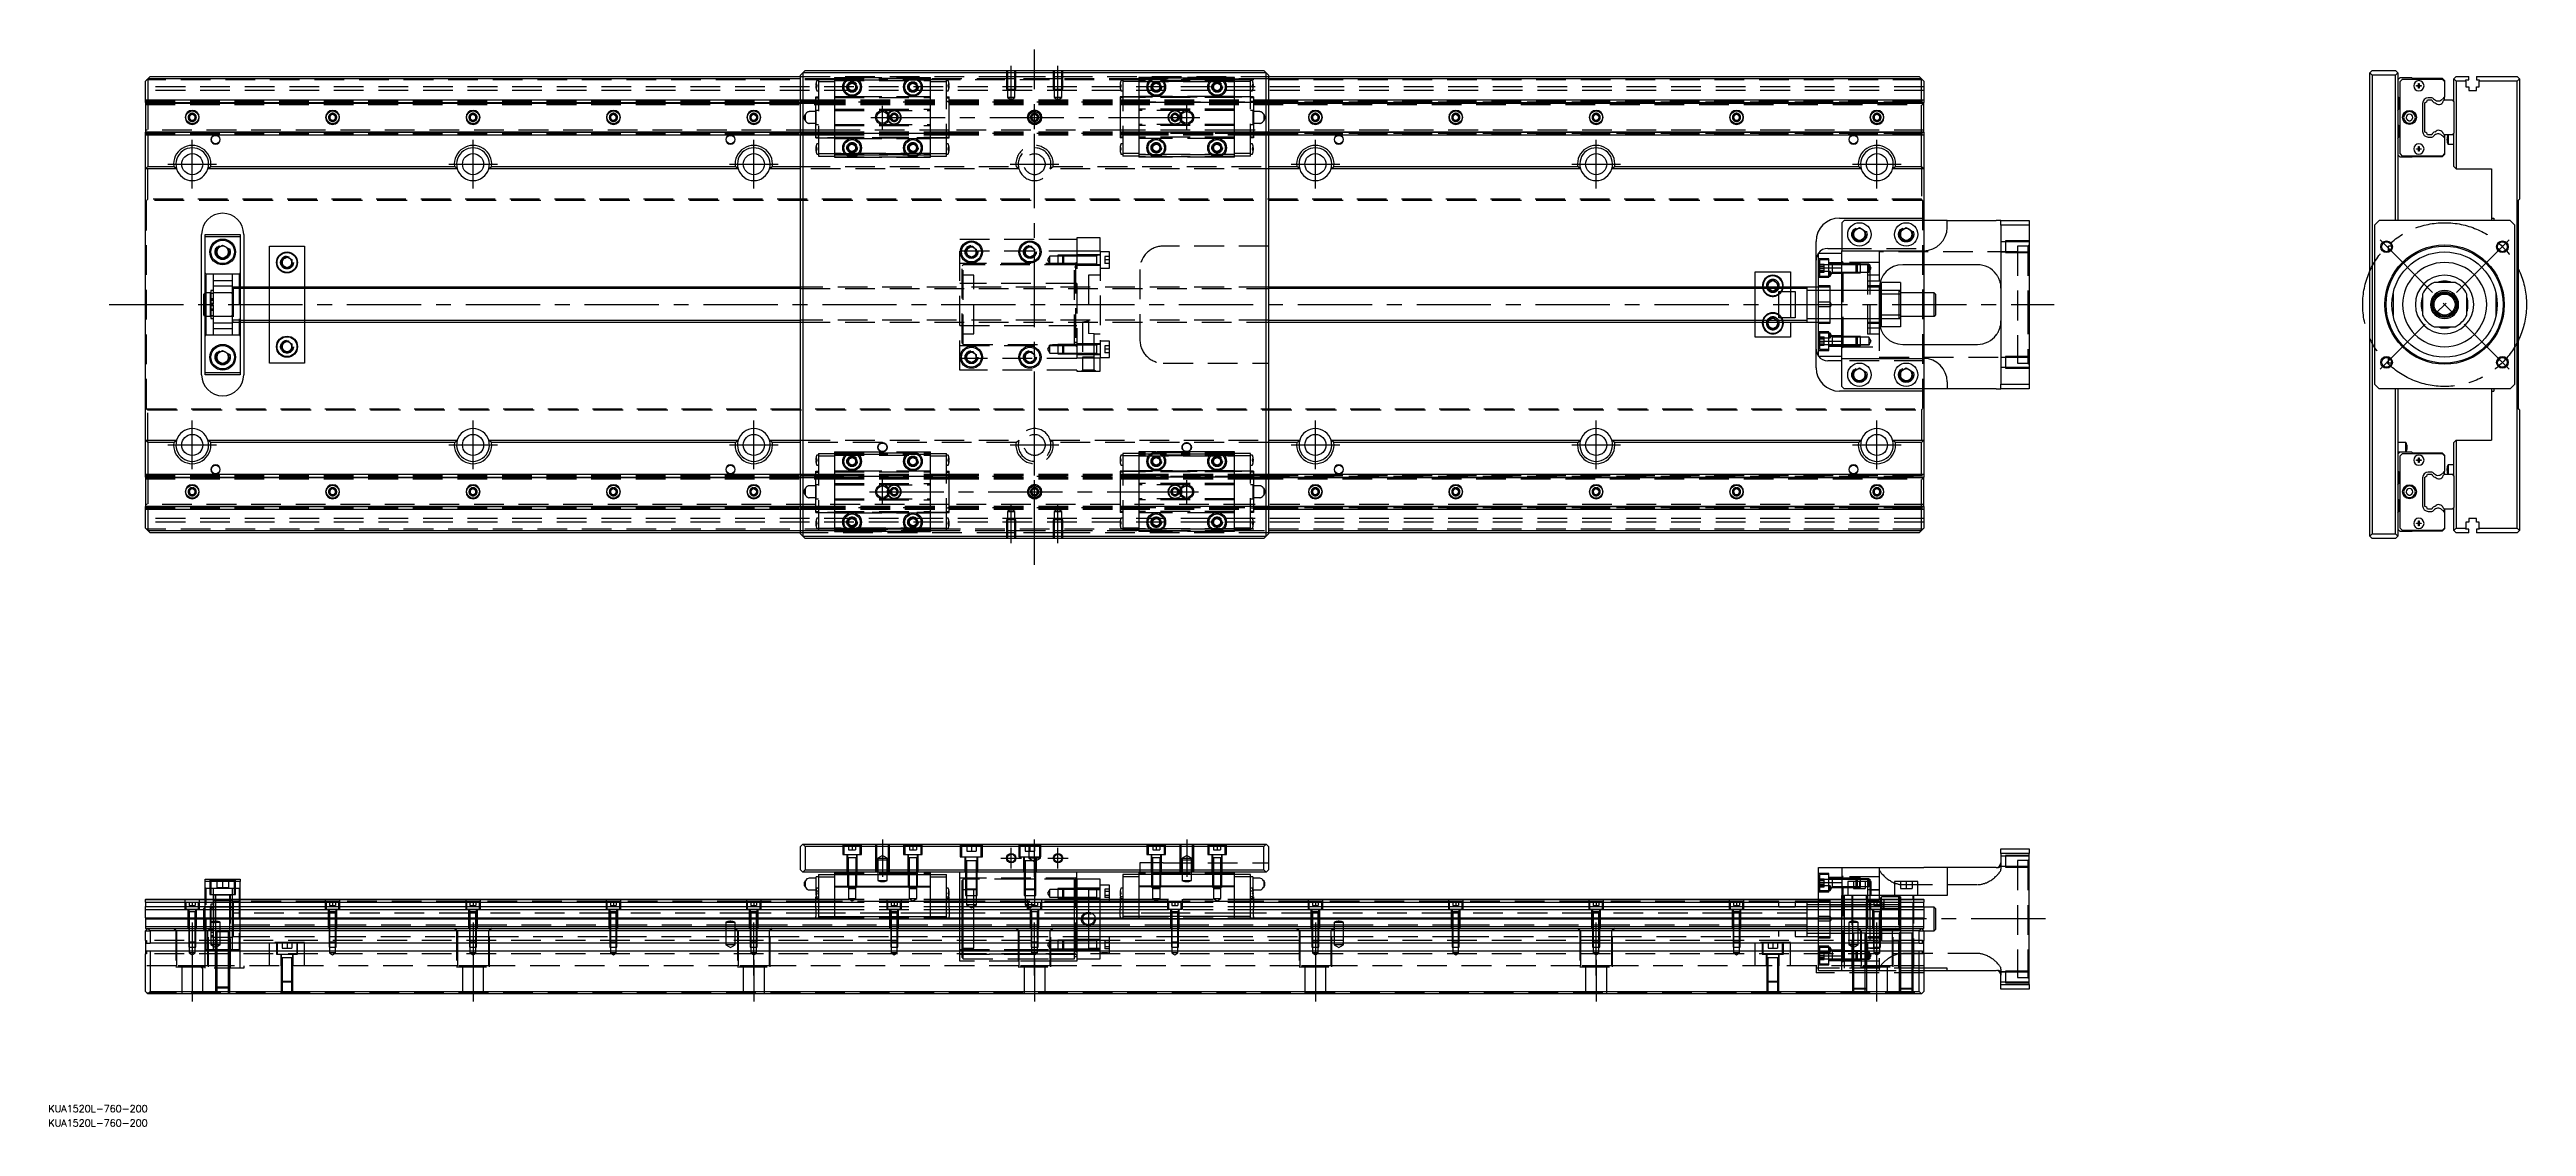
# Model space of a CAD drawing. Extents: x -41 to 1018, y -351 to 109.
import ezdxf

# ---------------------------------------------------------------- set-up
doc = ezdxf.new("R2010")
doc.units = 0
doc.linetypes.add('CENTER', pattern=[50.8, 31.75, -6.35, 6.35, -6.35])
doc.linetypes.add('DASHED', pattern=[19.05, 12.7, -6.35])
doc.layers.get('0').update_dxf_attribs({"linetype": 'CONTINUOUS'})
doc.layers.add('CENTER', color=1, linetype='CENTER')
doc.styles.get("Standard").update_dxf_attribs({"font": 'txt.shx', "height": 3, "bigfont": 'bigfont.shx'})

# ---------------------------------------------------------------- blocks, each defined once
blk = doc.blocks.new('*U2')
at = {"color": 7, "linetype": 'CONTINUOUS'}
blk.add_text('KUA1520L-760-200', height=3, dxfattribs=at).set_placement((-41.5, -351.3))
blk = doc.blocks.new('*U3')
at = {"color": 7, "linetype": 'CONTINUOUS'}
blk.add_text('KUA1520L-760-200', height=3, dxfattribs=at).set_placement((-41.5, -345.2))

msp = doc.modelspace()

# ---------------------------------------------------------------- linework, layer by layer
at = {"color": 7, "linetype": 'CONTINUOUS'}
for p, q in [((1, 96.5), (0, 95.5)), ((0, 87.5), (0, 95.5)), ((2, 97.5), (1, 96.5)), ((1, 96.5), (1, 87.5)), ((280, 96.5), (1, 96.5)), ((2, 97.5), (280, 97.5)), ((281, 99), (280, 98)), ((280, -98), (280, 98)), ((282, 100), (281, 99)), ((479, 99), (281, 99)), ((281, 99), (281, -99)), ((282, 100), (478, 100)), ((479, 99), (478, 100)), ((480, 98), (479, 99)), ((479, -99), (479, 99)), ((480, 98), (480, -98)), ((480, 97.5), (758, 97.5)), ((759, 96.5), (480, 96.5)), ((759, 96.5), (758, 97.5)), ((760, 95.5), (759, 96.5)), ((759, 87.5), (759, 96.5)), ((760, 95.5), (760, 87.5)), ((950.6, 99), (951.6, 100)), ((951.6, 98), (950.6, 99)), ((950.6, -99), (950.6, 99)), ((951.6, 100), (961.6, 100)), ((961.6, 98), (951.6, 98)), ((951.6, 98), (951.6, -98)), ((961.6, 100), (962.6, 99)), ((961.6, 98), (962.6, 99)), ((961.6, 36), (961.6, 98)), ((962.6, 99), (962.6, 36)), ((962.6, 96), (963.6, 97)), ((963.6, 97), (968.6, 97)), ((963.6, 95.4), (964.6, 96.4)), ((963.6, 64.5), (963.6, 95.4)), ((964.6, 96.4), (981.6, 96.4)), ((968.6, 97), (968.8, 96.7)), ((968.8, 96.7), (981.6, 96.7)), ((981.6, 96.7), (982.6, 95.7)), ((981.6, 96.4), (982.6, 95.4)), ((982.6, 95.7), (982.6, 95.4)), ((982.6, 95.4), (982.6, 88.8)), ((986.6, 96.5), (987.6, 97.5)), ((986.6, 86.7), (986.6, 96.5)), ((987.6, 95.5), (986.6, 96.5)), ((987.6, 97.5), (992.9, 97.5)), ((987.6, 95.5), (987.6, 58)), ((991.7, 95.5), (987.6, 95.5)), ((991.7, 96), (992.9, 96)), ((991.7, 95.5), (991.7, 96)), ((991.7, 95.5), (991.7, 93)), ((992.9, 96), (992.9, 97.5)), ((996.3, 97.5), (1013.6, 97.5)), ((996.3, 97.5), (996.3, 96)), ((996.3, 96), (997.4, 96)), ((997.4, 96), (997.4, 95.5)), ((997.4, 93), (997.4, 95.5)), ((1013.6, 95.5), (997.4, 95.5)), ((1013.6, 97.5), (1014.6, 96.5)), ((1014.6, 96.5), (1013.6, 95.5)), ((1013.6, -95.5), (1013.6, 95.5)), ((1014.6, 96.5), (1014.6, 45)), ((0, 86.3), (0, 87.5)), ((0, 87.5), (280, 87.5)), ((0, 86.3), (0, 86.1)), ((0, 86.3), (280, 86.3)), ((0, 86.1), (0, 73.9)), ((0, 86.1), (280, 86.1)), ((300.5, 93.9), (302, 94.7)), ((300.5, 92.1), (300.5, 93.9)), ((302, 91.3), (300.5, 92.1)), ((302, 94.7), (303.5, 93.9)), ((303.5, 92.1), (302, 91.3)), ((303.5, 93.9), (303.5, 92.1)), ((326.5, 93.9), (328, 94.7)), ((326.5, 92.1), (326.5, 93.9)), ((328, 91.3), (326.5, 92.1)), ((328, 94.7), (329.5, 93.9)), ((329.5, 92.1), (328, 91.3)), ((329.5, 93.9), (329.5, 92.1)), ((430.5, 93.9), (432, 94.7)), ((430.5, 92.1), (430.5, 93.9)), ((432, 91.3), (430.5, 92.1)), ((432, 94.7), (433.5, 93.9)), ((433.5, 92.1), (432, 91.3)), ((433.5, 93.9), (433.5, 92.1)), ((456.5, 93.9), (458, 94.7)), ((456.5, 92.1), (456.5, 93.9)), ((458, 91.3), (456.5, 92.1)), ((458, 94.7), (459.5, 93.9)), ((459.5, 92.1), (458, 91.3)), ((459.5, 93.9), (459.5, 92.1)), ((480, 87.5), (760, 87.5)), ((480, 86.3), (760, 86.3)), ((480, 86.1), (760, 86.1)), ((760, 87.5), (760, 86.3)), ((760, 86.1), (760, 86.3)), ((760, 73.9), (760, 86.1)), ((963.1, 88.5), (962.6, 89)), ((963.1, 83.5), (963.1, 88.5)), ((970.6, 93.6), (971.5, 93.6)), ((970.6, 93.4), (970.6, 93.6)), ((971.5, 93.4), (970.6, 93.4)), ((971.5, 93.6), (971.5, 94.5)), ((971.5, 94.5), (971.7, 94.5)), ((971.5, 93.6), (971.6, 93.5)), ((971.5, 93.4), (971.6, 93.5)), ((971.5, 92.5), (971.5, 93.4)), ((971.7, 92.5), (971.5, 92.5)), ((971.7, 93.6), (971.6, 93.5)), ((971.7, 93.4), (971.6, 93.5)), ((971.7, 94.5), (971.7, 93.6)), ((971.7, 93.6), (972.6, 93.6)), ((972.6, 93.4), (971.7, 93.4)), ((971.7, 93.4), (971.7, 92.5)), ((972.6, 93.6), (972.6, 93.4)), ((973.2, 86), (973.2, 74)), ((974.1, 86.1), (974.2, 86.3)), ((974.1, 73.9), (974.1, 86.1)), ((975.3, 87.5), (977.2, 87.5)), ((977.1, 88.4), (975.6, 88.4)), ((982.6, 88.8), (981.5, 87.7)), ((982, 86.9), (982.6, 87.5)), ((982.6, 87.5), (982.6, 88.8)), ((982.6, 87.5), (985.8, 87.5)), ((985.8, 87.5), (986.6, 86.7)), ((986.6, 86.7), (986.6, 73.3)), ((991.7, 93), (992.9, 93)), ((992.9, 93), (992.9, 91.5)), ((992.9, 91.5), (996.3, 91.5)), ((996.3, 91.5), (996.3, 93)), ((996.3, 93), (997.4, 93)), ((18.7, 80.7), (20, 81.4)), ((18.7, 79.3), (18.7, 80.7)), ((20, 78.6), (18.7, 79.3)), ((20, 81.4), (21.2, 80.7)), ((21.2, 79.3), (20, 78.6)), ((21.2, 80.7), (21.2, 79.3)), ((78.7, 80.7), (80, 81.4)), ((78.7, 79.3), (78.7, 80.7)), ((80, 78.6), (78.7, 79.3)), ((80, 81.4), (81.2, 80.7)), ((81.2, 79.3), (80, 78.6)), ((81.2, 80.7), (81.2, 79.3)), ((138.7, 80.7), (140, 81.4)), ((138.7, 79.3), (138.7, 80.7)), ((140, 78.6), (138.7, 79.3)), ((140, 81.4), (141.2, 80.7)), ((141.2, 79.3), (140, 78.6)), ((141.2, 80.7), (141.2, 79.3)), ((198.7, 80.7), (200, 81.4)), ((198.7, 79.3), (198.7, 80.7)), ((200, 78.6), (198.7, 79.3)), ((200, 81.4), (201.2, 80.7)), ((201.2, 79.3), (200, 78.6)), ((201.2, 80.7), (201.2, 79.3)), ((258.7, 80.7), (260, 81.4)), ((258.7, 79.3), (258.7, 80.7)), ((260, 78.6), (258.7, 79.3)), ((260, 81.4), (261.2, 80.7)), ((261.2, 79.3), (260, 78.6)), ((261.2, 80.7), (261.2, 79.3)), ((498.7, 80.7), (500, 81.4)), ((498.7, 79.3), (498.7, 80.7)), ((500, 78.6), (498.7, 79.3)), ((500, 81.4), (501.2, 80.7)), ((501.2, 79.3), (500, 78.6)), ((501.2, 80.7), (501.2, 79.3)), ((558.7, 80.7), (560, 81.4)), ((558.7, 79.3), (558.7, 80.7)), ((560, 78.6), (558.7, 79.3)), ((560, 81.4), (561.2, 80.7)), ((561.2, 79.3), (560, 78.6)), ((561.2, 80.7), (561.2, 79.3)), ((618.7, 80.7), (620, 81.4)), ((618.7, 79.3), (618.7, 80.7)), ((620, 78.6), (618.7, 79.3)), ((620, 81.4), (621.2, 80.7)), ((621.2, 79.3), (620, 78.6)), ((621.2, 80.7), (621.2, 79.3)), ((678.7, 80.7), (680, 81.4)), ((678.7, 79.3), (678.7, 80.7)), ((680, 78.6), (678.7, 79.3)), ((680, 81.4), (681.2, 80.7)), ((681.2, 79.3), (680, 78.6)), ((681.2, 80.7), (681.2, 79.3)), ((738.7, 80.7), (740, 81.4)), ((738.7, 79.3), (738.7, 80.7)), ((740, 78.6), (738.7, 79.3)), ((740, 81.4), (741.2, 80.7)), ((741.2, 79.3), (740, 78.6)), ((741.2, 80.7), (741.2, 79.3)), ((962.6, 83), (963.1, 83.5)), ((963.1, 76.5), (962.6, 77)), ((963.1, 71.5), (963.1, 76.5)), ((966.2, 80), (966.2, 79.9)), ((966.2, 80), (966.2, 80)), ((966.2, 79.9), (966.2, 79.8)), ((966.2, 79.9), (966.2, 79.9)), ((966.2, 79.8), (966.2, 79.7)), ((966.2, 79.8), (966.2, 79.8)), ((966.2, 79.7), (966.2, 79.6)), ((966.2, 79.7), (966.2, 79.7)), ((966.2, 79.6), (966.3, 79.6)), ((966.3, 79.6), (966.3, 79.5)), ((966.3, 79.5), (966.3, 79.4)), ((966.3, 79.4), (966.4, 79.3)), ((966.3, 79.4), (966.3, 79.4)), ((966.4, 79.3), (966.4, 79.2)), ((966.4, 79.3), (966.4, 79.3)), ((966.4, 79.2), (966.5, 79.2)), ((966.5, 79.2), (966.5, 79.1)), ((966.5, 79.1), (966.6, 79.1)), ((966.5, 79.1), (966.5, 79.1)), ((966.6, 79.1), (966.6, 79)), ((966.6, 79), (966.7, 78.9)), ((966.6, 79), (966.6, 79)), ((966.7, 78.9), (966.8, 78.9)), ((966.7, 78.9), (966.7, 78.9)), ((966.8, 78.9), (966.8, 78.8)), ((966.8, 78.8), (966.9, 78.8)), ((966.9, 78.8), (967, 78.7)), ((966.9, 78.8), (966.9, 78.8)), ((967, 78.7), (967.1, 78.7)), ((967, 78.7), (967, 78.7)), ((967.1, 78.7), (967.2, 78.7)), ((967.2, 78.7), (967.3, 78.6)), ((967.2, 78.7), (967.2, 78.7)), ((967.3, 78.6), (967.4, 78.6)), ((967.3, 78.6), (967.3, 78.6)), ((967.4, 78.6), (967.5, 78.6)), ((967.4, 78.6), (967.4, 78.6)), ((967.5, 78.6), (967.6, 78.6)), ((967.6, 78.6), (967.7, 78.6)), ((967.6, 78.6), (967.6, 78.6)), ((967.7, 78.6), (967.8, 78.6)), ((967.7, 78.6), (967.7, 78.6)), ((967.8, 78.6), (967.9, 78.6)), ((967.8, 78.6), (967.8, 78.6)), ((967.9, 78.6), (968, 78.7)), ((968, 78.7), (968.1, 78.7)), ((968, 78.7), (968, 78.7)), ((968.1, 78.7), (968.2, 78.7)), ((968.1, 78.7), (968.1, 78.7)), ((968.2, 78.8), (968.3, 78.8)), ((968.2, 78.7), (968.2, 78.8)), ((968.3, 78.8), (968.4, 78.9)), ((968.3, 78.8), (968.3, 78.8)), ((968.4, 78.9), (968.5, 78.9)), ((968.4, 78.9), (968.4, 78.9)), ((968.5, 79), (968.6, 79)), ((968.5, 78.9), (968.5, 79)), ((968.6, 79.1), (968.7, 79.1)), ((968.6, 79.1), (968.6, 79.1)), ((968.6, 79), (968.6, 79.1)), ((968.7, 79.2), (968.8, 79.3)), ((968.7, 79.2), (968.7, 79.2)), ((968.7, 79.1), (968.7, 79.2)), ((968.8, 79.4), (968.9, 79.4)), ((968.8, 79.3), (968.8, 79.4)), ((968.8, 79.3), (968.8, 79.3)), ((968.9, 79.7), (969, 79.7)), ((968.9, 79.6), (968.9, 79.7)), ((968.9, 79.6), (968.9, 79.6)), ((968.9, 79.5), (968.9, 79.6)), ((968.9, 79.5), (968.9, 79.5)), ((968.9, 79.4), (968.9, 79.5)), ((969, 80), (969, 80)), ((969, 80), (969, 80)), ((969, 80), (969, 80)), ((969, 80), (969, 80)), ((969, 79.9), (969, 80)), ((969, 79.9), (969, 79.9)), ((969, 79.8), (969, 79.9)), ((969, 79.8), (969, 79.8)), ((969, 79.7), (969, 79.8)), ((0, 73.9), (0, 73.7)), ((0, 73.9), (280, 73.9)), ((0, 72.5), (0, 73.7)), ((0, 73.7), (280, 73.7)), ((0, 58), (0, 72.5)), ((0, 72.5), (280, 72.5)), ((1, 72.5), (1, 59)), ((300.5, 67.9), (302, 68.7)), ((300.5, 66.1), (300.5, 67.9)), ((302, 65.3), (300.5, 66.1)), ((302, 68.7), (303.5, 67.9)), ((303.5, 66.1), (302, 65.3)), ((303.5, 67.9), (303.5, 66.1)), ((326.5, 67.9), (328, 68.7)), ((326.5, 66.1), (326.5, 67.9)), ((328, 65.3), (326.5, 66.1)), ((328, 68.7), (329.5, 67.9)), ((329.5, 66.1), (328, 65.3)), ((329.5, 67.9), (329.5, 66.1)), ((430.5, 67.9), (432, 68.7)), ((430.5, 66.1), (430.5, 67.9)), ((432, 65.3), (430.5, 66.1)), ((432, 68.7), (433.5, 67.9)), ((433.5, 66.1), (432, 65.3)), ((433.5, 67.9), (433.5, 66.1)), ((456.5, 67.9), (458, 68.7)), ((456.5, 66.1), (456.5, 67.9)), ((458, 65.3), (456.5, 66.1)), ((458, 68.7), (459.5, 67.9)), ((459.5, 66.1), (458, 65.3)), ((459.5, 67.9), (459.5, 66.1)), ((480, 73.9), (760, 73.9)), ((480, 73.7), (760, 73.7)), ((480, 72.5), (760, 72.5)), ((759, 59), (759, 72.5)), ((760, 73.7), (760, 73.9)), ((760, 73.7), (760, 72.5)), ((760, 72.5), (760, 58)), ((962.6, 71), (963.1, 71.5)), ((963.6, 63), (962.6, 64)), ((964.6, 63.5), (963.6, 64.5)), ((981.6, 63.5), (964.6, 63.5)), ((970.6, 66.4), (970.6, 66.6)), ((970.6, 66.6), (971.5, 66.6)), ((971.5, 66.4), (970.6, 66.4)), ((971.5, 66.6), (971.5, 67.5)), ((971.5, 67.5), (971.7, 67.5)), ((971.5, 66.6), (971.6, 66.5)), ((971.5, 66.4), (971.6, 66.5)), ((971.5, 65.5), (971.5, 66.4)), ((971.7, 65.5), (971.5, 65.5)), ((971.7, 66.6), (971.6, 66.5)), ((971.7, 66.4), (971.6, 66.5)), ((971.7, 67.5), (971.7, 66.6)), ((971.7, 66.6), (972.6, 66.6)), ((971.7, 66.4), (971.7, 65.5)), ((972.6, 66.4), (971.7, 66.4)), ((972.6, 66.6), (972.6, 66.4)), ((974.2, 73.7), (974.1, 73.9)), ((977.2, 72.5), (975.3, 72.5)), ((975.6, 71.6), (977.1, 71.6)), ((981.5, 72.3), (982.6, 71.2)), ((982.6, 64.5), (981.6, 63.5)), ((982.6, 64.2), (981.6, 63.2)), ((982.6, 72.5), (982, 73.1)), ((982.6, 72.5), (982, 73.1)), ((982.6, 72.5), (982.6, 71.2)), ((982.6, 71.2), (982.6, 72.5)), ((985.8, 72.5), (982.6, 72.5)), ((982.6, 71.2), (982.6, 64.5)), ((982.6, 64.5), (982.6, 64.2)), ((983.6, 70.6), (983.6, 70.4)), ((984.1, 72.5), (984.1, 68.5)), ((984.1, 68.5), (986.6, 68.5)), ((986.6, 73.3), (985.8, 72.5)), ((986.6, 72.5), (985.8, 72.5)), ((986.6, 59), (986.6, 73.3)), ((0, 58), (1, 59)), ((0, -58), (0, 58)), ((13.3, 58), (0, 58)), ((1, 59), (12.1, 59)), ((13.3, 58), (12.1, 59)), ((26.7, 58), (27.9, 59)), ((133.3, 58), (26.7, 58)), ((27.9, 59), (132.1, 59)), ((133.3, 58), (132.1, 59)), ((146.7, 58), (147.9, 59)), ((253.3, 58), (146.7, 58)), ((147.9, 59), (252.1, 59)), ((253.3, 58), (252.1, 59)), ((266.7, 58), (267.9, 59)), ((280, 58), (266.7, 58)), ((267.9, 59), (280, 59)), ((480, 59), (492.1, 59)), ((493.3, 58), (480, 58)), ((493.3, 58), (492.1, 59)), ((506.7, 58), (507.9, 59)), ((613.3, 58), (506.7, 58)), ((507.9, 59), (612.1, 59)), ((613.3, 58), (612.1, 59)), ((626.7, 58), (627.9, 59)), ((733.3, 58), (626.7, 58)), ((627.9, 59), (732.1, 59)), ((733.3, 58), (732.1, 59)), ((746.7, 58), (747.9, 59)), ((760, 58), (746.7, 58)), ((747.9, 59), (759, 59)), ((759, 59), (760, 58)), ((760, 58), (760, 37)), ((968.6, 63), (963.6, 63)), ((968.8, 63.2), (968.6, 63)), ((981.6, 63.2), (968.8, 63.2)), ((986.6, 59), (987.6, 58)), ((987.6, 58), (1002.6, 58)), ((1002.6, 58), (1002.6, 37)), ((1014.1, 44.5), (1014.6, 45)), ((1014.1, 44.5), (1014.1, -44.5)), ((724, 37), (760, 37)), ((726, 36), (725, 35)), ((725, 35), (725, 23)), ((770, 36), (726, 36)), ((730, 31.4), (732.5, 32.9)), ((732.5, 32.9), (735, 31.4)), ((750, 31.4), (752.5, 32.9)), ((752.5, 32.9), (755, 31.4)), ((760, 37), (760, 36)), ((770, 36), (791, 36)), ((770, 33), (770, 36)), ((793, 36), (791, 36)), ((793, 34), (793, 36)), ((793, 36), (805, 36)), ((793, 34), (793, -34)), ((805, 34), (793, 34)), ((805, 36), (805, 34)), ((805, 34), (805, -34)), ((954.6, 36), (952.6, 34)), ((952.6, 34), (952.6, -34)), ((1010.6, 36), (954.6, 36)), ((1002.6, 37), (1002.6, 36)), ((1002.6, 37), (1003.6, 37)), ((1003.6, 37), (1003.6, 36)), ((1012.6, 34), (1010.6, 36)), ((1012.6, -34), (1012.6, 34)), ((24, -30), (24, 30)), ((25.5, 29), (25.5, 30)), ((25.5, 30), (40.5, 30)), ((40.5, 29), (25.5, 29)), ((25.5, -29), (25.5, 29)), ((30.5, 23.9), (33, 25.4)), ((30.5, 21.1), (30.5, 23.9)), ((33, 25.4), (35.5, 23.9)), ((35.5, 23.9), (35.5, 21.1)), ((40.5, 30), (40.5, 29)), ((40.5, 29), (40.5, -29)), ((42, 30), (42, 7.5)), ((53, 7.5), (53, 25)), ((53, 25), (68, 25)), ((68, 25), (68, 7.5)), ((351, 23.7), (353, 24.8)), ((351, 21.3), (351, 23.7)), ((353, 20.2), (351, 21.3)), ((353, 24.8), (355, 23.7)), ((355, 21.3), (353, 20.2)), ((355, 23.7), (355, 21.3)), ((376, 23.7), (378, 24.8)), ((376, 21.3), (376, 23.7)), ((378, 20.2), (376, 21.3)), ((378, 24.8), (380, 23.7)), ((380, 21.3), (378, 20.2)), ((380, 23.7), (380, 21.3)), ((714, 7.5), (714, 27)), ((715, 15.7), (715, 22)), ((715, 22), (725, 22)), ((719, 24), (725, 24)), ((725, 15.7), (725, 23)), ((725, 23), (760, 23)), ((730, 28.6), (730, 31.4)), ((732.5, 27.1), (730, 28.6)), ((735, 28.6), (732.5, 27.1)), ((735, 31.4), (735, 28.6)), ((750, 28.6), (750, 31.4)), ((752.5, 27.1), (750, 28.6)), ((755, 28.6), (752.5, 27.1)), ((755, 31.4), (755, 28.6)), ((958.6, 22.8), (958.6, 25)), ((959.9, 25), (958.6, 25)), ((1005.4, 24), (1005.6, 24)), ((1005.6, 24), (1005.6, 23.6)), ((33, 19.6), (30.5, 21.1)), ((35.5, 21.1), (33, 19.6)), ((58.5, 19.2), (60.5, 20.3)), ((58.5, 16.8), (58.5, 19.2)), ((60.5, 15.7), (58.5, 16.8)), ((60.5, 20.3), (62.5, 19.2)), ((62.5, 16.8), (60.5, 15.7)), ((62.5, 19.2), (62.5, 16.8)), ((688, 7.5), (688, 14)), ((688, 14), (703, 14)), ((703, 14), (703, 7.5)), ((715, -15.7), (715, 15.7)), ((715, 15.7), (725, 15.7)), ((725, -15.7), (725, 15.7)), ((725, -15.7), (725, 15.7)), ((783, 17), (751, 17)), ((760, 17), (760, 5)), ((791.1, 12.8), (791, 13)), ((791.3, 12.6), (791.1, 12.8)), ((791.4, 12.4), (791.3, 12.6)), ((791.5, 12.2), (791.4, 12.4)), ((791.6, 12), (791.5, 12.2)), ((791.8, 11.7), (791.6, 12)), ((792, 11.4), (791.8, 11.7)), ((792.1, 11.1), (792, 11.4)), ((792.3, 10.7), (792.1, 11.1)), ((792.4, 10.4), (792.3, 10.7)), ((25.5, 5), (25, 4.5)), ((25, -4.5), (25, 4.5)), ((280, 7.5), (40.5, 7.5)), ((710, 7.5), (480, 7.5)), ((693.5, 9.2), (695.5, 10.3)), ((693.5, 7.5), (693.5, 9.2)), ((695.5, 10.3), (697.5, 9.2)), ((697.5, 9.2), (697.5, 7.5)), ((698, -5.6), (698, 5.6)), ((698, 5.6), (705, 5.6)), ((705, 5.6), (705, -5.6)), ((715, 7.5), (710, 7.5)), ((710, 7.5), (710, -7.5)), ((710, 7.5), (710, -7.5)), ((741.5, 7.5), (741, 7.5)), ((741, 7), (741, -7)), ((741.7, 9), (741.5, 9)), ((741.5, 9), (741.5, 0)), ((741.5, 0), (741.5, -9)), ((742, 4.5), (742, 9.5)), ((750, 9.5), (742, 9.5)), ((742, -4.5), (742, 4.5)), ((750, 4.5), (742, 4.5)), ((750, 9.5), (750, 4.5)), ((764.5, 5), (750, 5)), ((750, 4.5), (750, -4.5)), ((765, 4.5), (764.5, 5)), ((764.5, -5), (764.5, 5)), ((765, 4.5), (765, -4.5)), ((792.5, 10), (792.4, 10.4)), ((792.6, 9.7), (792.5, 10)), ((792.7, 9.4), (792.6, 9.7)), ((792.8, 9), (792.7, 9.4)), ((792.9, 8.7), (792.8, 9)), ((792.9, 8.3), (792.9, 8.7)), ((793, 7.8), (792.9, 8.3)), ((793, 7.4), (793, 7.8)), ((793, 7), (793, 7.4)), ((793, 7), (793, 7)), ((960.6, 4.7), (960.6, -4.7)), ((973.1, 4.5), (973.1, -4.5)), ((987.1, 9.5), (978.1, 9.5)), ((992.1, -4.5), (992.1, 4.5)), ((1004.6, -4.7), (1004.6, 4.7)), ((25, -4.5), (25.5, -5)), ((40.5, -7.5), (280, -7.5)), ((42, -7.5), (42, -30)), ((53, -25), (53, -7.5)), ((68, -7.5), (68, -25)), ((480, -7.5), (710, -7.5)), ((688, -14), (688, -7.5)), ((693.5, -9.2), (693.5, -7.5)), ((695.5, -10.3), (693.5, -9.2)), ((697.5, -9.2), (695.5, -10.3)), ((697.5, -7.5), (697.5, -9.2)), ((705, -5.6), (698, -5.6)), ((703, -7.5), (703, -14)), ((710, -7.5), (715, -7.5)), ((714, -27), (714, -7.5)), ((741, -7.5), (741.5, -7.5)), ((741.5, -9), (741.7, -9)), ((742, -9.5), (742, -4.5)), ((750, -4.5), (742, -4.5)), ((750, -9.5), (742, -9.5)), ((750, -4.5), (750, -9.5)), ((750, -5), (764.5, -5)), ((760, -5), (760, -17)), ((764.5, -5), (765, -4.5)), ((792.3, -10.8), (792.4, -10.4)), ((792.4, -10.4), (792.5, -10.1)), ((792.5, -10.1), (792.6, -9.7)), ((792.6, -9.7), (792.7, -9.4)), ((792.7, -9.4), (792.8, -9)), ((792.8, -9), (792.9, -8.7)), ((792.9, -8.3), (793, -7.8)), ((792.9, -8.7), (792.9, -8.3)), ((793, -7), (793, -7)), ((793, -7.4), (793, -7)), ((793, -7.8), (793, -7.4)), ((978.1, -9.5), (987.1, -9.5)), ((30.5, -21.1), (33, -19.6)), ((30.5, -23.9), (30.5, -21.1)), ((33, -19.6), (35.5, -21.1)), ((35.5, -21.1), (35.5, -23.9)), ((58.5, -16.8), (60.5, -15.7)), ((58.5, -19.2), (58.5, -16.8)), ((60.5, -20.3), (58.5, -19.2)), ((60.5, -15.7), (62.5, -16.8)), ((62.5, -19.2), (60.5, -20.3)), ((62.5, -16.8), (62.5, -19.2)), ((351, -21.3), (353, -20.2)), ((353, -20.2), (355, -21.3)), ((376, -21.3), (378, -20.2)), ((378, -20.2), (380, -21.3)), ((703, -14), (688, -14)), ((715, -22), (715, -15.7)), ((715, -15.7), (725, -15.7)), ((725, -23), (725, -15.7)), ((751, -17), (783, -17)), ((791, -13), (791.1, -12.8)), ((791.1, -12.8), (791.3, -12.6)), ((791.3, -12.6), (791.4, -12.4)), ((791.4, -12.4), (791.5, -12.2)), ((791.5, -12.2), (791.6, -12)), ((791.6, -12), (791.8, -11.8)), ((791.8, -11.8), (791.9, -11.6)), ((791.9, -11.6), (792, -11.4)), ((792, -11.4), (792.1, -11.1)), ((792.1, -11.1), (792.3, -10.8)), ((25.5, -30), (25.5, -29)), ((25.5, -29), (40.5, -29)), ((40.5, -30), (25.5, -30)), ((33, -25.4), (30.5, -23.9)), ((35.5, -23.9), (33, -25.4)), ((40.5, -29), (40.5, -30)), ((68, -25), (53, -25)), ((351, -23.7), (351, -21.3)), ((353, -24.8), (351, -23.7)), ((355, -23.7), (353, -24.8)), ((355, -21.3), (355, -23.7)), ((376, -23.7), (376, -21.3)), ((378, -24.8), (376, -23.7)), ((380, -23.7), (378, -24.8)), ((380, -21.3), (380, -23.7)), ((715, -22), (725, -22)), ((725, -24), (719, -24)), ((725, -35), (725, -23)), ((725, -23), (760, -23)), ((730, -28.6), (732.5, -27.1)), ((730, -31.4), (730, -28.6)), ((732.5, -32.9), (730, -31.4)), ((732.5, -27.1), (735, -28.6)), ((735, -31.4), (732.5, -32.9)), ((735, -28.6), (735, -31.4)), ((750, -28.6), (752.5, -27.1)), ((750, -31.4), (750, -28.6)), ((752.5, -32.9), (750, -31.4)), ((752.5, -27.1), (755, -28.6)), ((755, -31.4), (752.5, -32.9)), ((755, -28.6), (755, -31.4)), ((958.6, -25), (958.6, -22.8)), ((959.9, -25), (958.6, -25)), ((1005.4, -24), (1005.6, -24)), ((1005.6, -23.6), (1005.6, -24)), ((760, -37), (724, -37)), ((725, -35), (726, -36)), ((770, -36), (726, -36)), ((760, -36), (760, -37)), ((760, -37), (760, -58)), ((770, -33), (770, -36)), ((791, -36), (770, -36)), ((791, -36), (793, -36)), ((793, -34), (805, -34)), ((793, -36), (793, -34)), ((805, -36), (793, -36)), ((805, -34), (805, -36)), ((952.6, -34), (954.6, -36)), ((1010.6, -36), (954.6, -36)), ((961.6, -98), (961.6, -36)), ((962.6, -36), (962.6, -99)), ((1002.6, -36), (1002.6, -37)), ((1002.6, -37), (1002.6, -58)), ((1002.6, -37), (1003.6, -37)), ((1003.6, -36), (1003.6, -37)), ((1010.6, -36), (1012.6, -34)), ((1014.6, -45), (1014.1, -44.5)), ((1014.6, -45), (1014.6, -96.5)), ((0, -58), (13.3, -58)), ((1, -59), (0, -58)), ((0, -72.5), (0, -58)), ((12.1, -59), (1, -59)), ((1, -59), (1, -72.5)), ((12.1, -59), (13.3, -58)), ((26.7, -58), (133.3, -58)), ((27.9, -59), (26.7, -58)), ((132.1, -59), (27.9, -59)), ((132.1, -59), (133.3, -58)), ((146.7, -58), (253.3, -58)), ((147.9, -59), (146.7, -58)), ((252.1, -59), (147.9, -59)), ((252.1, -59), (253.3, -58)), ((266.7, -58), (280, -58)), ((267.9, -59), (266.7, -58)), ((280, -59), (267.9, -59)), ((480, -58), (493.3, -58)), ((492.1, -59), (480, -59)), ((492.1, -59), (493.3, -58)), ((506.7, -58), (613.3, -58)), ((507.9, -59), (506.7, -58)), ((612.1, -59), (507.9, -59)), ((612.1, -59), (613.3, -58)), ((626.7, -58), (733.3, -58)), ((627.9, -59), (626.7, -58)), ((732.1, -59), (627.9, -59)), ((732.1, -59), (733.3, -58)), ((746.7, -58), (760, -58)), ((747.9, -59), (746.7, -58)), ((759, -59), (747.9, -59)), ((760, -58), (759, -59)), ((759, -72.5), (759, -59)), ((760, -58), (760, -72.5)), ((966.1, -59), (962.6, -59)), ((962.6, -63), (963.6, -63)), ((962.6, -64), (963.6, -63)), ((963.6, -63), (968.6, -63)), ((966.1, -61), (966.1, -59)), ((966.1, -63), (966.1, -61)), ((966.6, -61.1), (966.6, -60.9)), ((968.6, -63), (968.8, -63.3)), ((968.8, -63.3), (981.6, -63.3)), ((981.6, -63.3), (982.6, -64.3)), ((987.6, -58), (986.6, -59)), ((986.6, -73.3), (986.6, -59)), ((987.6, -58), (1002.6, -58)), ((987.6, -58), (987.6, -95.5)), ((0, -73.7), (0, -72.5)), ((0, -72.5), (280, -72.5)), ((0, -73.7), (0, -73.9)), ((0, -73.7), (280, -73.7)), ((0, -73.9), (280, -73.9)), ((0, -73.9), (0, -86.1)), ((300.5, -66.1), (302, -65.3)), ((300.5, -67.9), (300.5, -66.1)), ((302, -68.7), (300.5, -67.9)), ((302, -65.3), (303.5, -66.1)), ((303.5, -67.9), (302, -68.7)), ((303.5, -66.1), (303.5, -67.9)), ((326.5, -66.1), (328, -65.3)), ((326.5, -67.9), (326.5, -66.1)), ((328, -68.7), (326.5, -67.9)), ((328, -65.3), (329.5, -66.1)), ((329.5, -67.9), (328, -68.7)), ((329.5, -66.1), (329.5, -67.9)), ((430.5, -66.1), (432, -65.3)), ((430.5, -67.9), (430.5, -66.1)), ((432, -68.7), (430.5, -67.9)), ((432, -65.3), (433.5, -66.1)), ((433.5, -67.9), (432, -68.7)), ((433.5, -66.1), (433.5, -67.9)), ((456.5, -66.1), (458, -65.3)), ((456.5, -67.9), (456.5, -66.1)), ((458, -68.7), (456.5, -67.9)), ((458, -65.3), (459.5, -66.1)), ((459.5, -67.9), (458, -68.7)), ((459.5, -66.1), (459.5, -67.9)), ((480, -72.5), (760, -72.5)), ((480, -73.7), (760, -73.7)), ((480, -73.9), (760, -73.9)), ((760, -72.5), (760, -73.7)), ((760, -73.9), (760, -73.7)), ((760, -86.1), (760, -73.9)), ((963.1, -71.5), (962.6, -71)), ((963.1, -76.5), (963.1, -71.5)), ((963.6, -64.6), (964.6, -63.6)), ((963.6, -95.5), (963.6, -64.6)), ((964.6, -63.6), (981.6, -63.6)), ((970.6, -66.6), (970.6, -66.4)), ((970.6, -66.4), (971.5, -66.4)), ((971.5, -66.6), (970.6, -66.6)), ((971.5, -66.4), (971.5, -65.5)), ((971.5, -65.5), (971.7, -65.5)), ((971.5, -66.4), (971.6, -66.5)), ((971.5, -66.6), (971.6, -66.5)), ((971.5, -67.5), (971.5, -66.6)), ((971.7, -67.5), (971.5, -67.5)), ((971.7, -66.4), (971.6, -66.5)), ((971.7, -66.6), (971.6, -66.5)), ((971.7, -65.5), (971.7, -66.4)), ((971.7, -66.4), (972.6, -66.4)), ((971.7, -66.6), (971.7, -67.5)), ((972.6, -66.6), (971.7, -66.6)), ((972.6, -66.4), (972.6, -66.6)), ((973.2, -74), (973.2, -86)), ((974.1, -73.9), (974.2, -73.7)), ((974.1, -86.1), (974.1, -73.9)), ((975.3, -72.5), (977.2, -72.5)), ((977.1, -71.6), (975.6, -71.6)), ((982.6, -71.2), (981.5, -72.3)), ((981.6, -63.6), (982.6, -64.6)), ((982, -73.1), (982.6, -72.5)), ((982.6, -64.3), (982.6, -64.6)), ((982.6, -64.6), (982.6, -71.2)), ((982.6, -72.5), (982.6, -71.2)), ((982.6, -72.5), (985.8, -72.5)), ((983.6, -70.4), (983.6, -70.6)), ((986.6, -68.5), (984.1, -68.5)), ((984.1, -68.5), (984.1, -72.5)), ((985.8, -72.5), (986.6, -72.5)), ((985.8, -72.5), (986.6, -73.3)), ((986.6, -73.3), (986.6, -86.7)), ((18.7, -79.3), (20, -78.6)), ((18.7, -80.7), (18.7, -79.3)), ((20, -81.4), (18.7, -80.7)), ((20, -78.6), (21.2, -79.3)), ((21.2, -80.7), (20, -81.4)), ((21.2, -79.3), (21.2, -80.7)), ((78.7, -79.3), (80, -78.6)), ((78.7, -80.7), (78.7, -79.3)), ((80, -81.4), (78.7, -80.7)), ((80, -78.6), (81.2, -79.3)), ((81.2, -80.7), (80, -81.4)), ((81.2, -79.3), (81.2, -80.7)), ((138.7, -79.3), (140, -78.6)), ((138.7, -80.7), (138.7, -79.3)), ((140, -81.4), (138.7, -80.7)), ((140, -78.6), (141.2, -79.3)), ((141.2, -80.7), (140, -81.4)), ((141.2, -79.3), (141.2, -80.7)), ((198.7, -79.3), (200, -78.6)), ((198.7, -80.7), (198.7, -79.3)), ((200, -81.4), (198.7, -80.7)), ((200, -78.6), (201.2, -79.3)), ((201.2, -80.7), (200, -81.4)), ((201.2, -79.3), (201.2, -80.7)), ((258.7, -79.3), (260, -78.6)), ((258.7, -80.7), (258.7, -79.3)), ((260, -81.4), (258.7, -80.7)), ((260, -78.6), (261.2, -79.3)), ((261.2, -80.7), (260, -81.4)), ((261.2, -79.3), (261.2, -80.7)), ((498.7, -79.3), (500, -78.6)), ((498.7, -80.7), (498.7, -79.3)), ((500, -81.4), (498.7, -80.7)), ((500, -78.6), (501.2, -79.3)), ((501.2, -80.7), (500, -81.4)), ((501.2, -79.3), (501.2, -80.7)), ((558.7, -79.3), (560, -78.6)), ((558.7, -80.7), (558.7, -79.3)), ((560, -81.4), (558.7, -80.7)), ((560, -78.6), (561.2, -79.3)), ((561.2, -80.7), (560, -81.4)), ((561.2, -79.3), (561.2, -80.7)), ((618.7, -79.3), (620, -78.6)), ((618.7, -80.7), (618.7, -79.3)), ((620, -81.4), (618.7, -80.7)), ((620, -78.6), (621.2, -79.3)), ((621.2, -80.7), (620, -81.4)), ((621.2, -79.3), (621.2, -80.7)), ((678.7, -79.3), (680, -78.6)), ((678.7, -80.7), (678.7, -79.3)), ((680, -81.4), (678.7, -80.7)), ((680, -78.6), (681.2, -79.3)), ((681.2, -80.7), (680, -81.4)), ((681.2, -79.3), (681.2, -80.7)), ((738.7, -79.3), (740, -78.6)), ((738.7, -80.7), (738.7, -79.3)), ((740, -81.4), (738.7, -80.7)), ((740, -78.6), (741.2, -79.3)), ((741.2, -80.7), (740, -81.4)), ((741.2, -79.3), (741.2, -80.7)), ((962.6, -77), (963.1, -76.5)), ((963.1, -83.5), (962.6, -83)), ((963.1, -88.5), (963.1, -83.5)), ((966.2, -80), (966.2, -80.1)), ((966.2, -80), (966.2, -80)), ((966.2, -80.1), (966.2, -80.2)), ((966.2, -80.1), (966.2, -80.1)), ((966.2, -80.2), (966.2, -80.3)), ((966.2, -80.2), (966.2, -80.2)), ((966.2, -80.3), (966.2, -80.4)), ((966.2, -80.3), (966.2, -80.3)), ((966.2, -80.4), (966.3, -80.4)), ((966.3, -80.4), (966.3, -80.5)), ((966.3, -80.5), (966.3, -80.6)), ((966.3, -80.6), (966.4, -80.7)), ((966.3, -80.6), (966.3, -80.6)), ((966.4, -80.7), (966.4, -80.8)), ((966.4, -80.7), (966.4, -80.7)), ((966.4, -80.8), (966.5, -80.8)), ((966.5, -80.8), (966.5, -80.9)), ((966.5, -80.9), (966.6, -80.9)), ((966.5, -80.9), (966.5, -80.9)), ((966.6, -80.9), (966.6, -81)), ((966.6, -81), (966.7, -81.1)), ((966.6, -81), (966.6, -81)), ((966.7, -81.1), (966.8, -81.1)), ((966.7, -81.1), (966.7, -81.1)), ((966.8, -81.1), (966.8, -81.2)), ((966.8, -81.2), (966.9, -81.2)), ((966.9, -81.2), (967, -81.3)), ((966.9, -81.2), (966.9, -81.2)), ((967, -81.3), (967.1, -81.3)), ((967, -81.3), (967, -81.3)), ((967.1, -81.3), (967.2, -81.3)), ((967.2, -81.3), (967.3, -81.4)), ((967.2, -81.3), (967.2, -81.3)), ((967.3, -81.4), (967.4, -81.4)), ((967.3, -81.4), (967.3, -81.4)), ((967.4, -81.4), (967.5, -81.4)), ((967.4, -81.4), (967.4, -81.4)), ((967.5, -81.4), (967.6, -81.4)), ((967.6, -81.4), (967.7, -81.4)), ((967.6, -81.4), (967.6, -81.4)), ((967.7, -81.4), (967.8, -81.4)), ((967.7, -81.4), (967.7, -81.4)), ((967.8, -81.4), (967.9, -81.4)), ((967.8, -81.4), (967.8, -81.4)), ((967.9, -81.4), (968, -81.3)), ((968, -81.3), (968.1, -81.3)), ((968, -81.3), (968, -81.3)), ((968.1, -81.3), (968.2, -81.3)), ((968.1, -81.3), (968.1, -81.3)), ((968.2, -81.2), (968.3, -81.2)), ((968.2, -81.3), (968.2, -81.2)), ((968.3, -81.2), (968.4, -81.1)), ((968.3, -81.2), (968.3, -81.2)), ((968.4, -81.1), (968.5, -81.1)), ((968.4, -81.1), (968.4, -81.1)), ((968.5, -81), (968.6, -81)), ((968.5, -81.1), (968.5, -81)), ((968.6, -80.9), (968.7, -80.9)), ((968.6, -80.9), (968.6, -80.9)), ((968.6, -81), (968.6, -80.9)), ((968.7, -80.8), (968.8, -80.7)), ((968.7, -80.8), (968.7, -80.8)), ((968.7, -80.9), (968.7, -80.8)), ((968.8, -80.6), (968.9, -80.6)), ((968.8, -80.7), (968.8, -80.6)), ((968.8, -80.7), (968.8, -80.7)), ((968.9, -80.3), (969, -80.3)), ((968.9, -80.4), (968.9, -80.3)), ((968.9, -80.4), (968.9, -80.4)), ((968.9, -80.5), (968.9, -80.4)), ((968.9, -80.5), (968.9, -80.5)), ((968.9, -80.6), (968.9, -80.5)), ((969, -80), (969, -80)), ((969, -80), (969, -80)), ((969, -80), (969, -80)), ((969, -80), (969, -80)), ((969, -80.1), (969, -80)), ((969, -80.1), (969, -80.1)), ((969, -80.2), (969, -80.1)), ((969, -80.2), (969, -80.2)), ((969, -80.3), (969, -80.2)), ((0, -86.1), (0, -86.3)), ((0, -86.1), (280, -86.1)), ((0, -87.5), (0, -86.3)), ((0, -86.3), (280, -86.3)), ((0, -95.5), (0, -87.5)), ((0, -87.5), (280, -87.5)), ((1, -87.5), (1, -96.5)), ((300.5, -92.1), (302, -91.3)), ((300.5, -93.9), (300.5, -92.1)), ((302, -94.7), (300.5, -93.9)), ((302, -91.3), (303.5, -92.1)), ((303.5, -93.9), (302, -94.7)), ((303.5, -92.1), (303.5, -93.9)), ((326.5, -92.1), (328, -91.3)), ((326.5, -93.9), (326.5, -92.1)), ((328, -94.7), (326.5, -93.9)), ((328, -91.3), (329.5, -92.1)), ((329.5, -93.9), (328, -94.7)), ((329.5, -92.1), (329.5, -93.9)), ((430.5, -92.1), (432, -91.3)), ((430.5, -93.9), (430.5, -92.1)), ((432, -94.7), (430.5, -93.9)), ((432, -91.3), (433.5, -92.1)), ((433.5, -93.9), (432, -94.7)), ((433.5, -92.1), (433.5, -93.9)), ((456.5, -92.1), (458, -91.3)), ((456.5, -93.9), (456.5, -92.1)), ((458, -94.7), (456.5, -93.9)), ((458, -91.3), (459.5, -92.1)), ((459.5, -93.9), (458, -94.7)), ((459.5, -92.1), (459.5, -93.9)), ((480, -86.1), (760, -86.1)), ((480, -86.3), (760, -86.3)), ((480, -87.5), (760, -87.5)), ((759, -96.5), (759, -87.5)), ((760, -86.3), (760, -86.1)), ((760, -86.3), (760, -87.5)), ((760, -87.5), (760, -95.5)), ((962.6, -89), (963.1, -88.5)), ((970.6, -93.4), (971.5, -93.4)), ((970.6, -93.6), (970.6, -93.4)), ((971.5, -93.6), (970.6, -93.6)), ((971.5, -93.4), (971.5, -92.5)), ((971.5, -92.5), (971.7, -92.5)), ((971.5, -93.4), (971.6, -93.5)), ((971.5, -93.6), (971.6, -93.5)), ((971.5, -94.5), (971.5, -93.6)), ((971.7, -94.5), (971.5, -94.5)), ((971.7, -93.4), (971.6, -93.5)), ((971.7, -93.6), (971.6, -93.5)), ((971.7, -92.5), (971.7, -93.4)), ((971.7, -93.4), (972.6, -93.4)), ((971.7, -93.6), (971.7, -94.5)), ((972.6, -93.6), (971.7, -93.6)), ((972.6, -93.4), (972.6, -93.6)), ((974.2, -86.3), (974.1, -86.1)), ((977.2, -87.5), (975.3, -87.5)), ((975.6, -88.4), (977.1, -88.4)), ((981.5, -87.7), (982.6, -88.8)), ((982.6, -87.5), (982, -86.9)), ((982.6, -87.5), (982, -86.9)), ((982.6, -87.5), (982.6, -88.8)), ((982.6, -88.8), (982.6, -87.5)), ((985.8, -87.5), (982.6, -87.5)), ((982.6, -88.8), (982.6, -95.5)), ((986.6, -86.7), (985.8, -87.5)), ((986.6, -96.5), (986.6, -86.7)), ((991.7, -93), (991.7, -95.5)), ((992.9, -93), (991.7, -93)), ((996.3, -91.5), (992.9, -91.5)), ((992.9, -91.5), (992.9, -93)), ((996.3, -93), (996.3, -91.5)), ((997.4, -93), (996.3, -93)), ((997.4, -95.5), (997.4, -93)), ((0, -95.5), (1, -96.5)), ((1, -96.5), (2, -97.5)), ((1, -96.5), (280, -96.5)), ((280, -97.5), (2, -97.5)), ((280, -98), (281, -99)), ((281, -99), (282, -100)), ((281, -99), (479, -99)), ((478, -100), (282, -100)), ((478, -100), (479, -99)), ((479, -99), (480, -98)), ((480, -96.5), (759, -96.5)), ((758, -97.5), (480, -97.5)), ((758, -97.5), (759, -96.5)), ((759, -96.5), (760, -95.5)), ((950.6, -99), (951.6, -98)), ((951.6, -100), (950.6, -99)), ((951.6, -98), (961.6, -98)), ((961.6, -100), (951.6, -100)), ((962.6, -99), (961.6, -98)), ((962.6, -99), (961.6, -100)), ((963.6, -97), (962.6, -96)), ((964.6, -96.5), (963.6, -95.5)), ((968.6, -97), (963.6, -97)), ((981.6, -96.5), (964.6, -96.5)), ((968.8, -96.8), (968.6, -97)), ((981.6, -96.8), (968.8, -96.8)), ((982.6, -95.5), (981.6, -96.5)), ((982.6, -95.8), (981.6, -96.8)), ((982.6, -95.5), (982.6, -95.8)), ((986.6, -96.5), (987.6, -95.5)), ((987.6, -97.5), (986.6, -96.5)), ((987.6, -95.5), (991.7, -95.5)), ((992.9, -97.5), (987.6, -97.5)), ((991.7, -96), (991.7, -95.5)), ((992.9, -96), (991.7, -96)), ((992.9, -97.5), (992.9, -96)), ((997.4, -96), (996.3, -96)), ((996.3, -96), (996.3, -97.5)), ((1013.6, -97.5), (996.3, -97.5)), ((997.4, -95.5), (997.4, -96)), ((997.4, -95.5), (1013.6, -95.5)), ((1013.6, -95.5), (1014.6, -96.5)), ((1014.6, -96.5), (1013.6, -97.5)), ((280, -231.6), (281, -230.6)), ((280, -241.6), (280, -231.6)), ((281, -230.6), (479, -230.6)), ((281, -230.6), (282, -231.6)), ((478, -231.6), (282, -231.6)), ((282, -231.6), (282, -241.6)), ((478, -231.6), (479, -230.6)), ((478, -241.6), (478, -231.6)), ((479, -230.6), (480, -231.6)), ((480, -231.6), (480, -241.6)), ((793, -232.6), (805, -232.6)), ((793, -234.6), (793, -232.6)), ((805, -232.6), (805, -234.6)), ((280, -241.6), (281, -242.6)), ((282, -241.6), (281, -242.6)), ((479, -242.6), (281, -242.6)), ((282, -241.6), (478, -241.6)), ((294.5, -242.6), (294.5, -243.6)), ((335.5, -243.6), (335.5, -242.6)), ((348, -254.1), (348, -242.6)), ((398, -254.1), (398, -242.6)), ((424.5, -242.6), (424.5, -243.6)), ((465.5, -243.6), (465.5, -242.6)), ((479, -242.6), (478, -241.6)), ((479, -242.6), (480, -241.6)), ((715, -247), (715, -240.6)), ((715, -240.6), (725, -240.6)), ((725, -240.6), (760, -240.6)), ((725, -240.6), (725, -252.6)), ((770, -240.6), (760, -240.6)), ((791, -240.6), (770, -240.6)), ((770, -240.6), (770, -252.6)), ((805, -234.6), (793, -234.6)), ((793, -234.6), (793, -238.6)), ((805, -290.6), (805, -234.6)), ((25.5, -246.6), (25.5, -245.6)), ((25.5, -245.6), (40.5, -245.6)), ((25.5, -254.1), (25.5, -246.6)), ((40.5, -246.6), (25.5, -246.6)), ((40.5, -245.6), (40.5, -246.6)), ((40.5, -254.1), (40.5, -246.6)), ((281.7, -248.4), (281.7, -246.9)), ((282.1, -249), (282.1, -246.2)), ((286.7, -245.1), (283.7, -245.1)), ((283.7, -250.1), (286.7, -250.1)), ((286.5, -251.5), (286.6, -251.5)), ((286.6, -251.7), (286.5, -251.7)), ((286.5, -255.6), (286.5, -253.2)), ((286.5, -253.2), (286.7, -253.2)), ((286.6, -251.5), (286.6, -251.7)), ((287.7, -244.6), (286.7, -244.6)), ((286.7, -250.1), (286.7, -244.6)), ((287.7, -249.4), (287, -249.4)), ((287, -253.8), (287.7, -253.8)), ((287.7, -243.6), (294.5, -243.6)), ((287.7, -243.6), (287.7, -244.6)), ((287.7, -244.6), (294.5, -244.6)), ((287.7, -244.6), (287.7, -261.6)), ((294.5, -243.6), (294.5, -248.6)), ((294.5, -243.6), (335.5, -243.6)), ((294.5, -248.6), (294.5, -248.9)), ((294.5, -248.6), (335.5, -248.6)), ((294.5, -248.9), (294.5, -261.6)), ((294.5, -248.9), (335.5, -248.9)), ((335.5, -243.6), (342.3, -243.6)), ((335.5, -248.6), (335.5, -243.6)), ((335.5, -244.6), (342.3, -244.6)), ((335.5, -248.9), (335.5, -248.6)), ((335.5, -261.6), (335.5, -248.9)), ((342.3, -244.6), (342.3, -243.6)), ((342.3, -261.6), (342.3, -244.6)), ((343, -249.4), (342.3, -249.4)), ((342.3, -253.8), (343, -253.8)), ((343.3, -253.2), (343.5, -253.2)), ((343.4, -251.7), (343.4, -251.5)), ((343.4, -251.5), (343.5, -251.5)), ((343.5, -251.7), (343.4, -251.7)), ((343.5, -255.6), (343.5, -253.2)), ((408, -245.6), (398, -245.6)), ((408, -254.1), (408, -245.6)), ((416.5, -251.5), (416.6, -251.5)), ((416.6, -251.7), (416.5, -251.7)), ((416.5, -253.2), (416.5, -255.6)), ((416.7, -253.2), (416.5, -253.2)), ((416.6, -251.5), (416.6, -251.7)), ((417.7, -249.4), (417, -249.4)), ((417, -253.8), (417.7, -253.8)), ((417.7, -243.6), (417.7, -244.6)), ((424.5, -243.6), (417.7, -243.6)), ((417.7, -244.6), (417.7, -261.6)), ((424.5, -244.6), (417.7, -244.6)), ((424.5, -243.6), (424.5, -248.6)), ((465.5, -243.6), (424.5, -243.6)), ((424.5, -248.6), (424.5, -248.9)), ((465.5, -248.6), (424.5, -248.6)), ((424.5, -248.9), (424.5, -261.6)), ((465.5, -248.9), (424.5, -248.9)), ((472.3, -243.6), (465.5, -243.6)), ((465.5, -248.6), (465.5, -243.6)), ((472.3, -244.6), (465.5, -244.6)), ((465.5, -248.9), (465.5, -248.6)), ((465.5, -261.6), (465.5, -248.9)), ((472.3, -244.6), (472.3, -243.6)), ((473.3, -244.6), (472.3, -244.6)), ((472.3, -261.6), (472.3, -244.6)), ((473, -249.4), (472.3, -249.4)), ((472.3, -253.8), (473, -253.8)), ((473.3, -244.6), (473.3, -250.1)), ((476.2, -245.1), (473.3, -245.1)), ((473.3, -250.1), (476.2, -250.1)), ((473.5, -253.2), (473.3, -253.2)), ((473.4, -251.7), (473.4, -251.5)), ((473.4, -251.5), (473.5, -251.5)), ((473.5, -251.7), (473.4, -251.7)), ((473.5, -253.2), (473.5, -255.6)), ((477.9, -246.2), (477.9, -249)), ((478.3, -246.9), (478.3, -248.4)), ((715, -254.1), (715, -247)), ((715, -247), (725, -247)), ((725, -252.6), (726, -252.6)), ((725, -254.1), (725, -252.6)), ((770, -252.6), (726, -252.6)), ((726, -252.6), (726, -254.1)), ((727.5, -246.6), (727.5, -252.6)), ((737.5, -246.6), (727.5, -246.6)), ((737.5, -252.6), (737.5, -246.6)), ((747.5, -246.6), (747.5, -252.6)), ((757.5, -246.6), (747.5, -246.6)), ((757.5, -252.6), (757.5, -246.6)), ((0, -254.1), (0, -254.3)), ((0, -254.1), (286.5, -254.1)), ((0, -254.3), (286.5, -254.3)), ((0, -255.4), (0, -254.3)), ((0, -255.4), (0, -257.2)), ((0, -255.4), (286.5, -255.4)), ((0, -257.2), (286.5, -257.2)), ((0, -258.6), (0, -257.2)), ((0, -262.1), (0, -258.6)), ((0, -258.6), (286.5, -258.6)), ((0, -262.1), (286.5, -262.1)), ((0, -262.1), (0, -262.6)), ((0, -262.6), (286.5, -262.6)), ((0, -262.6), (0, -265.8)), ((286.5, -257.2), (286.5, -255.6)), ((286.5, -258), (286.5, -257.2)), ((286.5, -258), (286.5, -261.5)), ((286.5, -262.6), (286.5, -261.5)), ((286.5, -262.6), (343.5, -262.6)), ((287.7, -261.6), (294.5, -261.6)), ((287.7, -261.6), (287.7, -262.6)), ((287.7, -262.6), (294.5, -262.6)), ((294.5, -261.6), (294.5, -262.6)), ((294.5, -261.6), (335.5, -261.6)), ((294.5, -262.6), (335.5, -262.6)), ((335.5, -261.6), (342.3, -261.6)), ((335.5, -262.6), (335.5, -261.6)), ((335.5, -262.6), (342.3, -262.6)), ((342.3, -262.6), (342.3, -261.6)), ((343.5, -254.1), (416.5, -254.1)), ((343.5, -254.3), (416.5, -254.3)), ((343.5, -255.4), (416.5, -255.4)), ((343.5, -257.2), (343.5, -255.6)), ((343.5, -258), (343.5, -257.2)), ((343.5, -257.2), (416.5, -257.2)), ((343.5, -258), (343.5, -261.5)), ((343.5, -258.6), (416.5, -258.6)), ((343.5, -262.6), (343.5, -261.5)), ((343.5, -262.1), (416.5, -262.1)), ((343.5, -262.6), (760, -262.6)), ((416.5, -255.6), (416.5, -257.2)), ((416.5, -257.2), (416.5, -258)), ((416.5, -261.5), (416.5, -258)), ((416.5, -261.5), (416.5, -262.6)), ((417.7, -262.6), (416.5, -262.6)), ((424.5, -261.6), (417.7, -261.6)), ((417.7, -261.6), (417.7, -262.6)), ((424.5, -262.6), (417.7, -262.6)), ((424.5, -261.6), (424.5, -262.6)), ((465.5, -261.6), (424.5, -261.6)), ((465.5, -262.6), (424.5, -262.6)), ((472.3, -261.6), (465.5, -261.6)), ((465.5, -262.6), (465.5, -261.6)), ((472.3, -262.6), (465.5, -262.6)), ((472.3, -262.6), (472.3, -261.6)), ((473.5, -262.6), (472.3, -262.6)), ((473.5, -254.1), (760, -254.1)), ((473.5, -254.3), (760, -254.3)), ((473.5, -255.4), (760, -255.4)), ((473.5, -255.6), (473.5, -257.2)), ((473.5, -257.2), (473.5, -258)), ((473.5, -257.2), (760, -257.2)), ((473.5, -261.5), (473.5, -258)), ((473.5, -258.6), (760, -258.6)), ((473.5, -261.5), (473.5, -262.6)), ((473.5, -262.1), (760, -262.1)), ((501.5, -259.6), (498.5, -259.6)), ((500, -259.6), (498.5, -259.6)), ((501.5, -259.6), (500, -259.6)), ((760, -254.3), (760, -254.1)), ((760, -254.3), (760, -255.4)), ((760, -257.2), (760, -255.4)), ((760, -257.2), (760, -258.6)), ((760, -258.6), (760, -262.1)), ((760, -262.6), (760, -262.1)), ((760, -265.8), (760, -262.6)), ((0, -265.8), (0, -266.6)), ((0, -265.8), (760, -265.8)), ((0, -267.6), (1, -266.6)), ((0, -266.6), (1, -266.6)), ((0, -271.8), (0, -267.6)), ((0, -271.8), (0, -272.9)), ((0, -271.8), (0.5, -271.8)), ((0, -272.9), (0, -276.3)), ((0.5, -272.9), (0, -272.9)), ((0.5, -271.8), (0.5, -272.9)), ((0.5, -272.9), (2, -272.9)), ((1, -266.6), (759, -266.6)), ((1, -266.6), (2, -267.6)), ((758, -267.6), (2, -267.6)), ((2, -267.6), (2, -272.9)), ((758, -272.9), (2, -272.9)), ((32, -268.1), (30, -268.1)), ((758, -267.6), (759, -266.6)), ((758, -272.9), (758, -267.6)), ((758, -272.9), (759.5, -272.9)), ((759, -266.6), (760, -267.6)), ((759, -266.6), (760, -266.6)), ((759.5, -272.9), (759.5, -271.8)), ((759.5, -271.8), (760, -271.8)), ((760, -272.9), (759.5, -272.9)), ((760, -266.6), (760, -265.8)), ((760, -267.6), (760, -271.8)), ((760, -272.9), (760, -271.8)), ((760, -276.3), (760, -272.9)), ((0, -276.3), (0, -277.5)), ((0, -276.3), (0.5, -276.3)), ((0.5, -277.5), (0, -277.5)), ((0, -293.6), (0, -277.5)), ((2, -276.3), (0.5, -276.3)), ((0.5, -276.3), (0.5, -277.5)), ((758, -276.3), (2, -276.3)), ((2, -276.3), (2, -293.6)), ((759.5, -276.3), (758, -276.3)), ((758, -293.6), (758, -276.3)), ((759.5, -276.3), (760, -276.3)), ((759.5, -277.5), (759.5, -276.3)), ((760, -277.5), (759.5, -277.5)), ((760, -277.5), (760, -276.3)), ((760, -277.5), (760, -293.6)), ((770, -283.6), (760, -283.6)), ((760, -284.6), (770, -284.6)), ((770, -284.6), (770, -283.6)), ((770, -284.6), (791, -284.6)), ((1, -294.6), (0, -293.6)), ((2, -293.6), (1, -294.6)), ((759, -294.6), (1, -294.6)), ((2, -293.6), (758, -293.6)), ((759, -294.6), (758, -293.6)), ((760, -293.6), (759, -294.6)), ((793, -290.6), (793, -286.6)), ((793, -292.6), (793, -290.6)), ((793, -290.6), (805, -290.6)), ((805, -292.6), (793, -292.6)), ((805, -290.6), (805, -292.6))]:
    msp.add_line(p, q, dxfattribs=at)
at = {"color": 3, "linetype": 'DASHED'}
for p, q in [((294.5, 96), (0.5, 96)), ((280, 97.5), (368, 97.5)), ((294.5, 96.5), (280, 96.5)), ((287.7, 95.7), (287, 95.7)), ((287.7, 96.4), (287.7, 95.4)), ((287.7, 96.4), (294.5, 96.4)), ((287.7, 95.4), (294.5, 95.4)), ((287.7, 95.4), (287.7, 64.5)), ((294.5, 97), (294.5, 96)), ((294.5, 97), (302, 97)), ((294.5, 96.7), (335.5, 96.7)), ((300.1, 96.5), (294.5, 96.5)), ((294.5, 96), (294.5, 89)), ((294.5, 96), (299.4, 96)), ((294.5, 95.7), (335.5, 95.7)), ((299.4, 96), (300.2, 96)), ((302, 96.5), (300.1, 96.5)), ((300.2, 96), (303.8, 96)), ((302, 97), (328, 97)), ((303.9, 96.5), (302, 96.5)), ((303.8, 96), (304.6, 96)), ((326.1, 96.5), (303.9, 96.5)), ((304.6, 96), (325.4, 96)), ((325.4, 96), (326.2, 96)), ((328, 96.5), (326.1, 96.5)), ((326.2, 96), (329.8, 96)), ((328, 97), (335.5, 97)), ((329.9, 96.5), (328, 96.5)), ((329.8, 96), (330.6, 96)), ((335.5, 96.5), (329.9, 96.5)), ((330.6, 96), (335.5, 96)), ((335.5, 96), (335.5, 97)), ((368, 96.5), (335.5, 96.5)), ((335.5, 96.4), (342.3, 96.4)), ((335.5, 89), (335.5, 96)), ((424.5, 96), (335.5, 96)), ((335.5, 95.4), (342.3, 95.4)), ((342.3, 95.4), (342.3, 96.4)), ((343, 95.7), (342.3, 95.7)), ((342.3, 64.5), (342.3, 95.4)), ((368, 100), (368, 92)), ((368, 97.5), (372, 97.5)), ((372, 96.5), (368, 96.5)), ((368.4, 100), (368.4, 92)), ((371.6, 92), (371.6, 100)), ((372, 92), (372, 100)), ((372, 97.5), (388, 97.5)), ((388, 96.5), (372, 96.5)), ((388, 100), (388, 92)), ((388, 97.5), (392, 97.5)), ((392, 96.5), (388, 96.5)), ((388.4, 100), (388.4, 92)), ((391.6, 92), (391.6, 100)), ((392, 92), (392, 100)), ((392, 97.5), (480, 97.5)), ((424.5, 96.5), (392, 96.5)), ((417.7, 95.7), (417, 95.7)), ((417.7, 96.4), (417.7, 95.4)), ((424.5, 96.4), (417.7, 96.4)), ((417.7, 95.4), (417.7, 64.5)), ((424.5, 95.4), (417.7, 95.4)), ((424.5, 97), (424.5, 96)), ((432, 97), (424.5, 97)), ((465.5, 96.7), (424.5, 96.7)), ((430.1, 96.5), (424.5, 96.5)), ((424.5, 96), (424.5, 89)), ((429.4, 96), (424.5, 96)), ((465.5, 95.7), (424.5, 95.7)), ((465.5, 95.4), (424.5, 95.4)), ((424.5, 95.4), (465.5, 95.4)), ((430.2, 96), (429.4, 96)), ((432, 96.5), (430.1, 96.5)), ((433.8, 96), (430.2, 96)), ((458, 97), (432, 97)), ((433.9, 96.5), (432, 96.5)), ((434.6, 96), (433.8, 96)), ((456.1, 96.5), (433.9, 96.5)), ((455.4, 96), (434.6, 96)), ((456.2, 96), (455.4, 96)), ((458, 96.5), (456.1, 96.5)), ((459.8, 96), (456.2, 96)), ((465.5, 97), (458, 97)), ((459.9, 96.5), (458, 96.5)), ((460.6, 96), (459.8, 96)), ((465.5, 96.5), (459.9, 96.5)), ((465.5, 96), (460.6, 96)), ((465.5, 96), (465.5, 97)), ((472.3, 96.4), (465.5, 96.4)), ((480, 96.5), (465.5, 96.5)), ((465.5, 89), (465.5, 96)), ((759.5, 96), (465.5, 96)), ((472.3, 95.4), (465.5, 95.4)), ((472.3, 95.4), (472.3, 96.4)), ((473, 95.7), (472.3, 95.7)), ((472.3, 64.5), (472.3, 95.4)), ((760, 93), (0, 93)), ((760, 91.5), (0, 91.5)), ((0, 86.9), (280, 86.9)), ((0, 86.7), (760, 86.7)), ((0, 86.3), (286.5, 86.3)), ((0, 85.5), (286.5, 85.5)), ((1, 87.5), (1, 72.5)), ((280, 87.5), (286.5, 87.5)), ((280, 86.9), (286.5, 86.9)), ((280, 86.3), (286.5, 86.3)), ((280, 86.1), (286.5, 86.1)), ((286.5, 93.6), (286.6, 93.6)), ((286.6, 93.4), (286.5, 93.4)), ((286.5, 88.4), (286.5, 88.8)), ((286.5, 88.8), (287.7, 88.8)), ((286.5, 88.4), (287.7, 88.4)), ((286.5, 86), (286.5, 88.4)), ((286.5, 87.5), (343.5, 87.5)), ((286.5, 87), (287.7, 87)), ((286.5, 86.9), (343.5, 86.9)), ((286.5, 86.3), (343.5, 86.3)), ((286.5, 86.3), (343.5, 86.3)), ((286.5, 86.1), (343.5, 86.1)), ((286.5, 74), (286.5, 86)), ((286.5, 85.5), (343.5, 85.5)), ((286.6, 94.5), (286.9, 93.6)), ((286.6, 93.6), (286.9, 93.6)), ((286.6, 93.6), (286.6, 93.4)), ((286.9, 93.4), (286.6, 92.5)), ((286.6, 93.4), (286.9, 93.4)), ((286.9, 93.6), (286.9, 93.5)), ((286.9, 93.4), (286.9, 93.5)), ((287, 91.3), (287.7, 91.3)), ((294.5, 89), (302, 89)), ((294.5, 89), (294.5, 88.5)), ((294.5, 88.5), (294.5, 83.5)), ((294.5, 88.5), (335.5, 88.5)), ((300, 93), (300, 93.3)), ((302, 89), (328, 89)), ((326, 93), (326, 93.3)), ((328, 89), (335.5, 89)), ((335.5, 88.5), (335.5, 89)), ((335.5, 83.5), (335.5, 88.5)), ((342.3, 91.3), (343, 91.3)), ((342.3, 88.8), (343.5, 88.8)), ((342.3, 88.4), (343.5, 88.4)), ((342.3, 87), (343.5, 87)), ((343.1, 93.6), (343.4, 94.5)), ((343.1, 93.6), (343.1, 93.5)), ((343.4, 93.6), (343.1, 93.6)), ((343.1, 93.4), (343.1, 93.5)), ((343.4, 92.5), (343.1, 93.4)), ((343.4, 93.4), (343.1, 93.4)), ((343.4, 93.4), (343.4, 93.6)), ((343.4, 93.6), (343.5, 93.6)), ((343.5, 93.4), (343.4, 93.4)), ((343.5, 88.4), (343.5, 88.8)), ((343.5, 86), (343.5, 88.4)), ((343.5, 87.5), (416.5, 87.5)), ((343.5, 86.9), (416.5, 86.9)), ((343.5, 86.3), (416.5, 86.3)), ((343.5, 86.3), (416.5, 86.3)), ((343.5, 86.1), (416.5, 86.1)), ((343.5, 74), (343.5, 86)), ((343.5, 85.5), (416.5, 85.5)), ((368, 92), (372, 92)), ((368.4, 92), (368.4, 88.5)), ((368.4, 88.5), (370, 87.5)), ((371.6, 88.5), (368.4, 88.5)), ((370, 87.5), (371.6, 88.5)), ((371.6, 88.5), (371.6, 92)), ((388, 92), (392, 92)), ((388.4, 92), (388.4, 88.5)), ((388.4, 88.5), (390, 87.5)), ((391.6, 88.5), (388.4, 88.5)), ((390, 87.5), (391.6, 88.5)), ((391.6, 88.5), (391.6, 92)), ((416.5, 93.6), (416.6, 93.6)), ((416.6, 93.4), (416.5, 93.4)), ((416.5, 88.8), (416.5, 88.4)), ((417.7, 88.8), (416.5, 88.8)), ((417.7, 88.4), (416.5, 88.4)), ((416.5, 88.4), (416.5, 86)), ((416.5, 87.5), (473.5, 87.5)), ((416.5, 87), (417.7, 87)), ((416.5, 86.9), (473.5, 86.9)), ((473.5, 86.3), (416.5, 86.3)), ((416.5, 86.3), (473.5, 86.3)), ((416.5, 86.1), (473.5, 86.1)), ((416.5, 86), (416.5, 74)), ((416.5, 85.5), (473.5, 85.5)), ((416.6, 94.5), (416.9, 93.6)), ((416.6, 93.6), (416.9, 93.6)), ((416.6, 93.6), (416.6, 93.4)), ((416.9, 93.4), (416.6, 92.5)), ((416.6, 93.4), (416.9, 93.4)), ((416.9, 93.6), (416.9, 93.5)), ((416.9, 93.4), (416.9, 93.5)), ((417, 91.3), (417.7, 91.3)), ((417.7, 88.8), (472.3, 88.8)), ((424.5, 88.8), (417.7, 88.8)), ((424.5, 89), (424.5, 88.5)), ((432, 89), (424.5, 89)), ((465.5, 88.8), (424.5, 88.8)), ((424.5, 88.5), (424.5, 83.5)), ((465.5, 88.5), (424.5, 88.5)), ((430, 93), (430, 93.3)), ((458, 89), (432, 89)), ((456, 93), (456, 93.3)), ((465.5, 89), (458, 89)), ((465.5, 88.5), (465.5, 89)), ((472.3, 88.8), (465.5, 88.8)), ((465.5, 83.5), (465.5, 88.5)), ((472.3, 91.3), (473, 91.3)), ((473.5, 88.8), (472.3, 88.8)), ((473.5, 88.4), (472.3, 88.4)), ((472.3, 87), (473.5, 87)), ((473.1, 93.6), (473.4, 94.5)), ((473.1, 93.6), (473.1, 93.5)), ((473.4, 93.6), (473.1, 93.6)), ((473.1, 93.4), (473.1, 93.5)), ((473.4, 92.5), (473.1, 93.4)), ((473.4, 93.4), (473.1, 93.4)), ((473.4, 93.4), (473.4, 93.6)), ((473.4, 93.6), (473.5, 93.6)), ((473.5, 93.4), (473.4, 93.4)), ((473.5, 88.8), (473.5, 88.4)), ((473.5, 88.4), (473.5, 86)), ((473.5, 87.5), (480, 87.5)), ((473.5, 86.9), (480, 86.9)), ((473.5, 86.3), (760, 86.3)), ((473.5, 86.3), (480, 86.3)), ((473.5, 86.1), (480, 86.1)), ((473.5, 86), (473.5, 82.5)), ((473.5, 85.5), (760, 85.5)), ((480, 86.9), (760, 86.9)), ((759, 72.5), (759, 87.5)), ((286.5, 74.5), (0, 74.5)), ((21.5, 80.3), (21.5, 80)), ((78.5, 80), (78.5, 80.2)), ((138.5, 80), (138.5, 80.2)), ((198.5, 80), (198.5, 80.2)), ((258.5, 80), (258.5, 80.2)), ((281.7, 80), (281.7, 80.7)), ((281.7, 79.2), (281.7, 80)), ((282.1, 80), (282.1, 81.4)), ((282.1, 78.6), (282.1, 80)), ((286.7, 82.5), (283.7, 82.5)), ((283.7, 77.5), (286.7, 77.5)), ((294.5, 74.5), (286.5, 74.5)), ((287.7, 83), (286.7, 83)), ((286.7, 80), (286.7, 83)), ((286.7, 77), (286.7, 80)), ((286.7, 77), (287.7, 77)), ((294.5, 83.5), (294.5, 83)), ((294.5, 83.5), (335.5, 83.5)), ((294.5, 83), (294.5, 77)), ((294.5, 83), (315, 83)), ((294.5, 77), (294.5, 76.5)), ((294.5, 77), (315, 77)), ((294.5, 76.5), (294.5, 71.5)), ((294.5, 76.5), (335.5, 76.5)), ((343.5, 74.5), (294.5, 74.5)), ((315, 83), (335.5, 83)), ((315, 77), (335.5, 77)), ((318.5, 80), (318.5, 80.2)), ((318.7, 80.7), (320, 81.4)), ((318.7, 79.3), (318.7, 80.7)), ((320, 78.6), (318.7, 79.3)), ((320, 81.4), (321.2, 80.7)), ((321.2, 79.3), (320, 78.6)), ((321.2, 80.7), (321.2, 79.3)), ((335.5, 83), (335.5, 83.5)), ((335.5, 77), (335.5, 83)), ((335.5, 76.5), (335.5, 77)), ((335.5, 71.5), (335.5, 76.5)), ((416.5, 74.5), (343.5, 74.5)), ((378.5, 80), (378.5, 80.2)), ((378.7, 80.7), (380, 81.4)), ((378.7, 79.3), (378.7, 80.7)), ((380, 78.6), (378.7, 79.3)), ((380, 81.4), (381.2, 80.7)), ((381.2, 79.3), (380, 78.6)), ((381.2, 80.7), (381.2, 79.3)), ((424.5, 74.5), (416.5, 74.5)), ((424.5, 83.5), (424.5, 83)), ((465.5, 83.5), (424.5, 83.5)), ((424.5, 83), (424.5, 77)), ((445, 83), (424.5, 83)), ((424.5, 77), (424.5, 76.5)), ((445, 77), (424.5, 77)), ((424.5, 76.5), (424.5, 71.5)), ((465.5, 76.5), (424.5, 76.5)), ((465.5, 74.5), (424.5, 74.5)), ((438.5, 80), (438.5, 80.2)), ((438.7, 80.7), (440, 81.4)), ((438.7, 79.3), (438.7, 80.7)), ((440, 78.6), (438.7, 79.3)), ((440, 81.4), (441.2, 80.7)), ((441.2, 79.3), (440, 78.6)), ((441.2, 80.7), (441.2, 79.3)), ((465.5, 83), (445, 83)), ((465.5, 77), (445, 77)), ((465.5, 83), (465.5, 83.5)), ((465.5, 77), (465.5, 83)), ((465.5, 76.5), (465.5, 77)), ((465.5, 71.5), (465.5, 76.5)), ((472.3, 74.5), (465.5, 74.5)), ((473.3, 83), (472.3, 83)), ((472.3, 77), (473.3, 77)), ((473.5, 74.5), (472.3, 74.5)), ((473.3, 83), (473.3, 77)), ((476.2, 82.5), (473.3, 82.5)), ((473.3, 77.5), (476.2, 77.5)), ((473.5, 82.5), (473.5, 77.5)), ((473.5, 77.5), (473.5, 74)), ((760, 74.5), (473.5, 74.5)), ((477.9, 81.4), (477.9, 80)), ((477.9, 80), (477.9, 78.6)), ((478.3, 80.7), (478.3, 80)), ((478.3, 80), (478.3, 79.2)), ((498.5, 80), (498.5, 80.2)), ((558.5, 80), (558.5, 80.2)), ((618.5, 80), (618.5, 80.2)), ((678.5, 80), (678.5, 80.2)), ((738.5, 80), (738.5, 80.2)), ((0, 73.7), (286.5, 73.7)), ((0, 73.3), (760, 73.3)), ((0, 73.1), (280, 73.1)), ((280, 73.9), (286.5, 73.9)), ((280, 73.7), (286.5, 73.7)), ((280, 73.1), (286.5, 73.1)), ((280, 72.5), (286.5, 72.5)), ((286.5, 71.6), (286.5, 74)), ((286.5, 73.9), (294.5, 73.9)), ((286.5, 73.7), (294.5, 73.7)), ((286.5, 73.7), (294.5, 73.7)), ((286.5, 73.1), (294.5, 73.1)), ((287.7, 73), (286.5, 73)), ((286.5, 72.5), (294.5, 72.5)), ((286.5, 71.2), (286.5, 71.6)), ((286.5, 71.6), (287.7, 71.6)), ((286.5, 71.2), (294.5, 71.2)), ((286.5, 66.6), (286.6, 66.6)), ((286.6, 66.4), (286.5, 66.4)), ((286.6, 67.5), (286.9, 66.6)), ((286.6, 66.6), (286.9, 66.6)), ((286.6, 66.6), (286.6, 66.4)), ((286.9, 66.4), (286.6, 65.5)), ((286.6, 66.4), (286.9, 66.4)), ((286.9, 66.6), (286.9, 66.5)), ((286.9, 66.4), (286.9, 66.5)), ((287.7, 68.7), (287, 68.7)), ((287, 64.3), (287.7, 64.3)), ((342.3, 71.2), (287.7, 71.2)), ((287.7, 64.5), (287.7, 63.5)), ((287.7, 64.5), (294.5, 64.5)), ((287.7, 63.5), (294.5, 63.5)), ((294.5, 73.9), (343.5, 73.9)), ((294.5, 73.7), (343.5, 73.7)), ((294.5, 73.7), (343.5, 73.7)), ((294.5, 73.1), (343.5, 73.1)), ((294.5, 72.5), (343.5, 72.5)), ((294.5, 71.5), (294.5, 71)), ((294.5, 71.5), (335.5, 71.5)), ((294.5, 71.2), (343.5, 71.2)), ((294.5, 71), (294.5, 64)), ((294.5, 71), (302, 71)), ((294.5, 64.5), (335.5, 64.5)), ((335.5, 64.5), (294.5, 64.5)), ((294.5, 64.2), (335.5, 64.2)), ((294.5, 64), (294.5, 63)), ((294.5, 64), (299.4, 64)), ((299.4, 64), (300.2, 64)), ((300, 67), (300, 67.3)), ((300.2, 64), (303.8, 64)), ((302, 71), (328, 71)), ((303.8, 64), (304.6, 64)), ((304.6, 64), (325.4, 64)), ((325.4, 64), (326.2, 64)), ((326, 67), (326, 67.3)), ((326.2, 64), (329.8, 64)), ((328, 71), (335.5, 71)), ((329.8, 64), (330.6, 64)), ((330.6, 64), (335.5, 64)), ((335.5, 71), (335.5, 71.5)), ((335.5, 64), (335.5, 71)), ((335.5, 64.5), (342.3, 64.5)), ((335.5, 63), (335.5, 64)), ((335.5, 63.5), (342.3, 63.5)), ((343.5, 73), (342.3, 73)), ((342.3, 71.6), (343.5, 71.6)), ((343, 68.7), (342.3, 68.7)), ((342.3, 63.5), (342.3, 64.5)), ((342.3, 64.3), (343, 64.3)), ((343.1, 66.6), (343.4, 67.5)), ((343.1, 66.6), (343.1, 66.5)), ((343.4, 66.6), (343.1, 66.6)), ((343.1, 66.4), (343.1, 66.5)), ((343.4, 65.5), (343.1, 66.4)), ((343.4, 66.4), (343.1, 66.4)), ((343.4, 66.4), (343.4, 66.6)), ((343.4, 66.6), (343.5, 66.6)), ((343.5, 66.4), (343.4, 66.4)), ((343.5, 71.6), (343.5, 74)), ((343.5, 73.9), (416.5, 73.9)), ((343.5, 73.7), (416.5, 73.7)), ((343.5, 73.7), (416.5, 73.7)), ((343.5, 73.1), (416.5, 73.1)), ((343.5, 72.5), (416.5, 72.5)), ((343.5, 71.2), (343.5, 71.6)), ((416.5, 74), (416.5, 71.6)), ((416.5, 73.9), (424.5, 73.9)), ((424.5, 73.7), (416.5, 73.7)), ((416.5, 73.7), (424.5, 73.7)), ((416.5, 73.1), (424.5, 73.1)), ((417.7, 73), (416.5, 73)), ((416.5, 72.5), (424.5, 72.5)), ((416.5, 71.6), (416.5, 71.2)), ((417.7, 71.6), (416.5, 71.6)), ((417.7, 71.2), (416.5, 71.2)), ((416.5, 66.6), (416.6, 66.6)), ((416.6, 66.4), (416.5, 66.4)), ((416.6, 67.5), (416.9, 66.6)), ((416.6, 66.6), (416.9, 66.6)), ((416.6, 66.6), (416.6, 66.4)), ((416.9, 66.4), (416.6, 65.5)), ((416.6, 66.4), (416.9, 66.4)), ((416.9, 66.6), (416.9, 66.5)), ((416.9, 66.4), (416.9, 66.5)), ((417.7, 68.7), (417, 68.7)), ((417, 64.3), (417.7, 64.3)), ((417.7, 64.5), (417.7, 63.5)), ((424.5, 64.5), (417.7, 64.5)), ((424.5, 63.5), (417.7, 63.5)), ((424.5, 73.9), (465.5, 73.9)), ((465.5, 73.7), (424.5, 73.7)), ((424.5, 73.7), (465.5, 73.7)), ((424.5, 73.1), (465.5, 73.1)), ((424.5, 72.5), (465.5, 72.5)), ((424.5, 71.5), (424.5, 71)), ((465.5, 71.5), (424.5, 71.5)), ((424.5, 71), (424.5, 64)), ((432, 71), (424.5, 71)), ((465.5, 64.2), (424.5, 64.2)), ((424.5, 64), (424.5, 63)), ((429.4, 64), (424.5, 64)), ((430.2, 64), (429.4, 64)), ((430, 67), (430, 67.3)), ((433.8, 64), (430.2, 64)), ((458, 71), (432, 71)), ((434.6, 64), (433.8, 64)), ((455.4, 64), (434.6, 64)), ((456.2, 64), (455.4, 64)), ((456, 67), (456, 67.3)), ((459.8, 64), (456.2, 64)), ((465.5, 71), (458, 71)), ((460.6, 64), (459.8, 64)), ((465.5, 64), (460.6, 64)), ((465.5, 73.9), (472.3, 73.9)), ((472.3, 73.7), (465.5, 73.7)), ((465.5, 73.7), (472.3, 73.7)), ((465.5, 73.1), (472.3, 73.1)), ((465.5, 72.5), (472.3, 72.5)), ((465.5, 71), (465.5, 71.5)), ((465.5, 64), (465.5, 71)), ((472.3, 64.5), (465.5, 64.5)), ((465.5, 63), (465.5, 64)), ((472.3, 63.5), (465.5, 63.5)), ((472.3, 73.9), (473.5, 73.9)), ((473.5, 73.7), (472.3, 73.7)), ((472.3, 73.7), (473.5, 73.7)), ((472.3, 73.1), (473.5, 73.1)), ((473.5, 73), (472.3, 73)), ((472.3, 72.5), (473.5, 72.5)), ((473.5, 71.6), (472.3, 71.6)), ((473.5, 71.2), (472.3, 71.2)), ((473, 68.7), (472.3, 68.7)), ((472.3, 63.5), (472.3, 64.5)), ((472.3, 64.3), (473, 64.3)), ((473.1, 66.6), (473.4, 67.5)), ((473.1, 66.6), (473.1, 66.5)), ((473.4, 66.6), (473.1, 66.6)), ((473.1, 66.4), (473.1, 66.5)), ((473.4, 65.5), (473.1, 66.4)), ((473.4, 66.4), (473.1, 66.4)), ((473.4, 66.4), (473.4, 66.6)), ((473.4, 66.6), (473.5, 66.6)), ((473.5, 66.4), (473.4, 66.4)), ((473.5, 74), (473.5, 71.6)), ((473.5, 73.9), (480, 73.9)), ((473.5, 73.7), (760, 73.7)), ((473.5, 73.7), (480, 73.7)), ((473.5, 73.1), (480, 73.1)), ((473.5, 72.5), (480, 72.5)), ((473.5, 71.6), (473.5, 71.2)), ((480, 73.1), (760, 73.1)), ((1, 45), (1, 59)), ((280, 59), (372.1, 59)), ((373.3, 58), (280, 58)), ((294.5, 63.2), (335.5, 63.2)), ((294.5, 63), (302, 63)), ((302, 63), (328, 63)), ((328, 63), (335.5, 63)), ((373.3, 58), (372.1, 59)), ((386.7, 58), (387.9, 59)), ((480, 58), (386.7, 58)), ((387.9, 59), (480, 59)), ((465.5, 63.2), (424.5, 63.2)), ((432, 63), (424.5, 63)), ((458, 63), (432, 63)), ((465.5, 63), (458, 63)), ((759, 59), (759, 45)), ((1, 45), (0.5, 44.5)), ((0.5, -44.5), (0.5, 44.5)), ((759.5, 44.5), (0.5, 44.5)), ((759, 45), (1, 45)), ((759.5, 44.5), (759, 45)), ((759.5, 44.5), (759.5, -44.5)), ((760, 36), (760, 24)), ((36, 22.9), (36, 22.5)), ((348, -28), (348, 28)), ((348, 28), (398, 28)), ((348, 23), (398, 23)), ((355.5, 22.8), (355.5, 22.5)), ((375.5, 22.5), (375.5, 22.9)), ((408, 28.5), (398, 28.5)), ((398, 28.5), (398, 28)), ((398, 28), (398, -28)), ((398, 22.9), (408, 22.9)), ((408, 21.3), (398, 21.3)), ((408, 22.9), (408, 28.5)), ((408, 22.9), (408, -22.9)), ((412, 22.6), (408, 22.6)), ((412, 15.6), (412, 22.6)), ((480, 25), (435, 25)), ((725, 24), (760, 24)), ((725, 15.7), (725, 22)), ((729.5, 30), (729.5, 30.3)), ((800, 22.5), (741, 22.5)), ((741, 22.5), (741, 7)), ((749.5, 30), (749.5, 30.3)), ((760, 24), (760, 23)), ((760, 23), (760, 17)), ((795, 26.8), (793, 26.8)), ((793, 22.6), (795, 22.6)), ((805, 27.2), (795, 27.2)), ((795, 27.2), (795, 22.2)), ((805, 26.8), (795, 26.8)), ((795, 22.6), (805, 22.6)), ((795, 22.2), (805, 22.2)), ((804.5, 25), (800, 25)), ((800, 25), (800, -25)), ((805, 25.5), (804.5, 25)), ((804.5, 25), (804.5, 0)), ((26, 13), (25.5, 13.5)), ((29, 13), (26, 13)), ((26, 0), (26, 13)), ((37, 13), (29, 13)), ((29, 13), (29, 0)), ((40, 13), (37, 13)), ((37, 13), (37, 0)), ((40.5, 13.5), (40, 13)), ((40, 13), (40, -13)), ((58, 18), (58, 18.3)), ((397.5, 17.5), (348, 17.5)), ((349.5, 17), (349, 16.5)), ((349, -16.5), (349, 16.5)), ((354, 12.5), (349, 12.5)), ((397, 17), (349.5, 17)), ((349.5, -17), (349.5, 17)), ((354, -12.5), (354, 12.5)), ((386.5, 20.7), (385.5, 19.1)), ((385.5, 19.1), (386.5, 17.4)), ((386.5, 17.4), (386.5, 20.7)), ((390, 20.7), (386.5, 20.7)), ((386.5, 17.4), (390, 17.4)), ((390, 21.1), (390, 17.1)), ((392.3, 21.1), (390, 21.1)), ((392, 20.7), (390, 20.7)), ((390, 17.4), (392, 17.4)), ((390, 17.1), (392.3, 17.1)), ((392.3, 21.1), (392, 20.7)), ((392, 17.4), (392, 20.7)), ((398, 20.7), (392, 20.7)), ((398, 20.7), (392, 20.7)), ((392, 17.4), (398, 17.4)), ((392, 17.4), (392.3, 17.1)), ((392, 17.4), (398, 17.4)), ((392.3, 21.1), (392.3, 17.1)), ((398, 21.1), (392.3, 21.1)), ((398, 21.1), (392.3, 21.1)), ((392.3, 17.1), (398, 17.1)), ((392.3, 17.1), (398, 17.1)), ((397, -17), (397, 17)), ((398, 16), (397, 16)), ((398, 18), (397.5, 17.5)), ((397.5, 17.5), (397.5, -17.5)), ((406.6, 21.1), (398, 21.1)), ((406.6, 20.7), (398, 20.7)), ((398, 17.4), (406.6, 17.4)), ((398, 17.1), (406.6, 17.1)), ((398, 16.8), (408, 16.8)), ((408, 12.5), (403, 12.5)), ((403, 12.5), (403, -12.3)), ((406.6, 17.1), (406.6, 21.1)), ((406.6, 17.1), (406.6, 21.1)), ((406.6, 20.8), (406.6, 21.1)), ((406.6, 21.1), (406.6, 20.8)), ((408, 21.1), (406.6, 21.1)), ((406.6, 17.3), (406.6, 20.8)), ((406.6, 17.1), (406.6, 17.3)), ((406.6, 17.3), (406.6, 17.1)), ((406.6, 17.1), (406.6, 17.1)), ((406.6, 17.1), (408, 17.1)), ((408, 15.6), (412, 15.6)), ((410, 20.6), (410, 19.1)), ((412, 20.6), (410, 20.6)), ((412, 19.1), (410, 19.1)), ((410, 19.1), (410, 17.6)), ((412, 17.6), (410, 17.6)), ((425, 15), (425, -15)), ((719.5, 19.6), (715, 19.6)), ((715.5, 17), (715, 17)), ((720, 14.2), (715, 14.2)), ((715, 12.2), (720, 12.2)), ((719.5, 11.6), (715, 11.6)), ((719.5, 19.1), (715.5, 19.1)), ((715.5, 19.1), (715.5, 15.6)), ((715.5, 17.3), (717.5, 17.3)), ((715.5, 17.1), (717.5, 17.1)), ((719.5, 17), (715.5, 17)), ((715.5, 16.4), (717.5, 16.4)), ((715.5, 15.6), (715.5, 12.1)), ((715.5, 15.6), (717.5, 15.6)), ((715.5, 14.7), (717.5, 14.7)), ((715.5, 14.1), (717.5, 14.1)), ((715.5, 13.8), (717.5, 13.8)), ((715.5, 12.1), (719.5, 12.1)), ((717.5, 16.4), (717.5, 17.3)), ((717.5, 14.7), (717.5, 16.4)), ((717.5, 13.8), (717.5, 14.7)), ((719.5, 11.6), (719.5, 19.6)), ((725, 17.8), (719.5, 17.8)), ((720.9, 17.6), (719.5, 17.6)), ((720.9, 17), (719.5, 17)), ((719.5, 13.6), (720.9, 13.6)), ((725, 13.3), (719.5, 13.3)), ((720.6, 13.2), (720, 14.2)), ((720, 13.2), (720, 14.2)), ((720, 12.2), (720.6, 13.2)), ((720, 12.2), (720, 13.2)), ((720.6, 13.2), (720, 13.2)), ((720.9, 17.6), (720.9, 13.6)), ((720.9, 17.6), (720.9, 17.6)), ((720.9, 17.6), (720.9, 17.6)), ((725, 17.6), (720.9, 17.6)), ((720.9, 17.6), (720.9, 17)), ((725, 17.2), (720.9, 17.2)), ((725, 17), (720.9, 17)), ((720.9, 17), (720.9, 15.7)), ((720.9, 15.7), (720.9, 15.4)), ((720.9, 15.4), (720.9, 14.1)), ((720.9, 14.1), (720.9, 13.6)), ((720.9, 13.9), (725, 13.9)), ((720.9, 13.6), (720.9, 13.6)), ((720.9, 13.6), (725, 13.6)), ((720.9, 13.6), (720.9, 13.6)), ((725.5, 18), (725, 18.5)), ((725.5, 18), (725, 18)), ((731.1, 17.6), (725, 17.6)), ((731.1, 17.6), (725, 17.6)), ((731.5, 17.2), (725, 17.2)), ((731.5, 17), (725, 17)), ((725, 13.9), (731.5, 13.9)), ((725, 13.6), (731.1, 13.6)), ((725, 13.6), (731.1, 13.6)), ((741, 18), (725.5, 18)), ((725.5, -18), (725.5, 18)), ((731.5, 17.2), (731.1, 17.6)), ((731.1, 15.6), (731.1, 17.6)), ((731.1, 13.6), (731.1, 15.6)), ((731.1, 13.6), (731.5, 13.9)), ((733, 17.6), (731.1, 17.6)), ((731.1, 13.6), (733, 13.6)), ((733, 17.2), (731.5, 17.2)), ((731.5, 17.2), (731.5, 15.6)), ((733, 17), (731.5, 17)), ((731.5, 15.6), (731.5, 13.9)), ((731.5, 13.9), (733, 13.9)), ((733, 13.6), (733, 17.6)), ((736.5, 17.2), (733, 17.2)), ((736, 17), (733, 17)), ((733, 13.9), (736.5, 13.9)), ((737, 17), (736, 17)), ((736, 17), (736, 0)), ((737, 12.5), (736, 12.5)), ((737.5, 15.6), (736.5, 17.2)), ((736.5, 17.2), (736.5, 15.6)), ((736.5, 13.9), (737.5, 15.6)), ((736.5, 15.6), (736.5, 13.9)), ((737, 17), (737, 0)), ((741, 12.5), (737, 12.5)), ((791, 13), (791.2, 12.7)), ((27.8, 5), (25.5, 5)), ((26, -13), (26, 0)), ((27.8, -5), (27.8, 5)), ((29, 4.8), (27.8, 4.8)), ((29, 6), (28, 6)), ((28, 6), (28, -6)), ((29, 4.7), (28, 4.7)), ((29, 2.4), (28, 2.4)), ((28, 2.3), (29, 2.3)), ((29, 1.8), (28, 1.8)), ((28, 0.6), (29, 0.6)), ((28, 0.3), (29, 0.3)), ((37, 10.2), (29, 10.2)), ((37, 7.8), (29, 7.8)), ((36.7, 5), (29, 5)), ((36.7, 5), (29, 5)), ((29, 0), (29, -13)), ((37, 5), (36.7, 5)), ((37.5, 7.5), (37, 7)), ((40.5, 6.8), (37, 6.8)), ((37, 0), (37, -13)), ((40.5, 7.5), (37.5, 7.5)), ((37.5, 7.5), (37.5, -7.5)), ((42, 7.5), (42, 2.5)), ((42, 2.5), (42, -2.5)), ((53, 2.5), (53, 7.5)), ((53, -2.5), (53, 2.5)), ((68, 7.5), (68, 2.5)), ((68, 2.5), (68, -2.5)), ((480, 7.5), (280, 7.5)), ((280, 6.8), (480, 6.8)), ((397.5, 9), (348, 9)), ((398, 9), (397.5, 9)), ((688, 2.5), (688, 7.5)), ((688, -2.5), (688, 2.5)), ((693, 8), (693, 8.3)), ((693.5, 6.8), (693.5, 7.5)), ((695.5, 5.7), (693.5, 6.8)), ((697.5, 6.8), (695.5, 5.7)), ((697.5, 7.5), (697.5, 6.8)), ((703, 7.5), (703, -7.5)), ((715, 6), (710, 6)), ((714, 6), (714, 7.5)), ((714, -6), (714, 6)), ((720, 8), (715, 8)), ((720, 7.5), (715, 7.5)), ((720, 6), (715, 6)), ((720, 1), (715, 1)), ((720, 1), (720, 8)), ((725, 6), (720, 6)), ((720.6, 0), (720, 1)), ((720, -1), (720, 1)), ((720.6, 0), (720, -1)), ((736, 6), (725, 6)), ((741, 10), (736, 10)), ((741, 8), (736, 8)), ((741, 7.5), (736, 7.5)), ((741, 6), (736, 6)), ((736, 0), (736, -17)), ((737, 0), (737, -17)), ((741, 7.5), (741, 7.5)), ((741.5, 6), (741, 6)), ((742, 6), (741.5, 6)), ((749.5, 6), (742, 6)), ((750, 5.5), (749.5, 6)), ((749.5, -6), (749.5, 6)), ((750, 6), (749.5, 6)), ((760, 5), (760, -5)), ((804.5, 0), (804.5, -25)), ((25.5, -5), (27.8, -5)), ((27.8, -4.8), (29, -4.8)), ((28, -0.3), (29, -0.3)), ((29, -0.6), (28, -0.6)), ((28, -1.8), (29, -1.8)), ((29, -2.3), (28, -2.3)), ((28, -2.4), (29, -2.4)), ((28, -4.6), (29, -4.6)), ((28, -6), (29, -6)), ((29, -5), (36.7, -5)), ((29, -5), (36.7, -5)), ((29, -7.8), (37, -7.8)), ((29, -10.2), (37, -10.2)), ((36.7, -5), (37, -5)), ((40.5, -6.7), (37, -6.7)), ((37, -7), (37.5, -7.5)), ((37.5, -7.5), (40.5, -7.5)), ((42, -2.5), (42, -7.5)), ((53, -7.5), (53, -2.5)), ((68, -2.5), (68, -7.5)), ((480, -6.7), (280, -6.7)), ((280, -7.5), (480, -7.5)), ((348, -9), (397.5, -9)), ((397.5, -9), (398, -9)), ((403, -7.1), (400.5, -7.5)), ((400.5, -7.5), (400.5, -22.5)), ((400.5, -7.5), (400.5, -7.5)), ((688, -7.5), (688, -2.5)), ((693, -8), (693, -7.7)), ((693.5, -6.8), (695.5, -5.7)), ((693.5, -7.5), (693.5, -6.8)), ((695.5, -5.7), (697.5, -6.8)), ((697.5, -6.8), (697.5, -7.5)), ((710, -6), (715, -6)), ((714, -7.5), (714, -6)), ((720, -1), (715, -1)), ((715, -6), (720, -6)), ((715, -7.5), (720, -7.5)), ((715, -8), (720, -8)), ((720, -8), (720, -1)), ((720, -6), (725, -6)), ((725, -6), (736, -6)), ((736, -6), (741, -6)), ((736, -7.5), (741, -7.5)), ((736, -8), (741, -8)), ((736, -10), (741, -10)), ((741, -6), (741.5, -6)), ((741, -7), (741, -22.5)), ((741, -7.5), (741, -7.5)), ((741.5, -6), (742, -6)), ((742, -6), (749.5, -6)), ((749.5, -6), (750, -5.5)), ((749.5, -6), (750, -6)), ((25.5, -13.5), (26, -13)), ((26, -13), (29, -13)), ((29, -13), (37, -13)), ((37, -13), (40, -13)), ((40, -13), (40.5, -13.5)), ((58, -18), (58, -17.7)), ((348, -17.5), (397.5, -17.5)), ((349, -12.5), (354, -12.5)), ((349, -16.5), (349.5, -17)), ((349.5, -17), (397, -17)), ((386.5, -17.4), (385.5, -19.1)), ((385.5, -19.1), (386.5, -20.7)), ((386.5, -20.7), (386.5, -17.4)), ((390, -17.4), (386.5, -17.4)), ((386.5, -20.7), (390, -20.7)), ((390, -17.1), (390, -21.1)), ((392.3, -17.1), (390, -17.1)), ((392, -17.4), (390, -17.4)), ((390, -20.7), (392, -20.7)), ((390, -21.1), (392.3, -21.1)), ((392.3, -17.1), (392, -17.4)), ((392, -20.7), (392, -17.4)), ((398, -17.4), (392, -17.4)), ((398, -17.4), (392, -17.4)), ((392, -20.7), (398, -20.7)), ((392, -20.7), (392.3, -21.1)), ((392, -20.7), (398, -20.7)), ((392.3, -17.1), (392.3, -21.1)), ((398, -17.1), (392.3, -17.1)), ((398, -17.1), (392.3, -17.1)), ((392.3, -21.1), (398, -21.1)), ((392.3, -21.1), (398, -21.1)), ((397, -16), (398, -16)), ((397.5, -17.5), (398, -18)), ((408, -16.8), (398, -16.8)), ((406.6, -17.1), (398, -17.1)), ((406.6, -17.4), (398, -17.4)), ((398, -20.7), (406.6, -20.7)), ((398, -21.1), (406.6, -21.1)), ((405.5, -12.5), (403, -12.3)), ((405.5, -22.5), (405.5, -12.5)), ((405.5, -12.5), (408, -12.5)), ((406.6, -21.1), (406.6, -17.1)), ((406.6, -21.1), (406.6, -17.1)), ((406.6, -17.4), (406.6, -17.1)), ((406.6, -17.3), (406.6, -17.1)), ((406.6, -17.1), (406.6, -17.3)), ((408, -17.1), (406.6, -17.1)), ((406.6, -20.8), (406.6, -17.3)), ((406.6, -20.7), (406.6, -17.4)), ((406.6, -21.1), (406.6, -20.7)), ((406.6, -21.1), (406.6, -20.8)), ((406.6, -20.8), (406.6, -21.1)), ((406.6, -21.1), (408, -21.1)), ((412, -15.6), (408, -15.6)), ((410, -17.6), (410, -19.1)), ((412, -17.6), (410, -17.6)), ((412, -19.1), (410, -19.1)), ((410, -19.1), (410, -20.6)), ((412, -20.6), (410, -20.6)), ((412, -22.6), (412, -15.6)), ((719.5, -11.6), (715, -11.6)), ((720, -12.2), (715, -12.2)), ((715, -14.2), (720, -14.2)), ((715, -17), (715.5, -17)), ((715, -19.6), (719.5, -19.6)), ((719.5, -12.1), (715.5, -12.1)), ((715.5, -12.1), (715.5, -19.1)), ((715.5, -13.8), (717.5, -13.8)), ((715.5, -14.1), (717.5, -14.1)), ((715.5, -14.7), (717.5, -14.7)), ((715.5, -15.6), (717.5, -15.6)), ((715.5, -16.4), (717.5, -16.4)), ((715.5, -17), (719.5, -17)), ((715.5, -17.1), (717.5, -17.1)), ((715.5, -17.3), (717.5, -17.3)), ((715.5, -19.1), (719.5, -19.1)), ((717.5, -14.1), (717.5, -13.8)), ((717.5, -15.6), (717.5, -14.1)), ((717.5, -17.1), (717.5, -15.6)), ((717.5, -17.3), (717.5, -17.1)), ((719.5, -15.6), (719.5, -11.6)), ((725, -13.3), (719.5, -13.3)), ((720.9, -13.6), (719.5, -13.6)), ((719.5, -19.6), (719.5, -15.6)), ((719.5, -17), (720.9, -17)), ((719.5, -17.6), (720.9, -17.6)), ((719.5, -17.8), (725, -17.8)), ((720.6, -13.2), (720, -12.2)), ((720, -13.2), (720, -12.2)), ((720, -14.2), (720.6, -13.2)), ((720, -14.2), (720, -13.2)), ((720.6, -13.2), (720, -13.2)), ((720.9, -13.6), (720.9, -17.6)), ((720.9, -13.6), (720.9, -17.6)), ((720.9, -13.6), (720.9, -17.6)), ((720.9, -13.6), (720.9, -13.6)), ((720.9, -13.6), (720.9, -13.6)), ((725, -13.6), (720.9, -13.6)), ((725, -13.9), (720.9, -13.9)), ((720.9, -17), (725, -17)), ((720.9, -17.2), (725, -17.2)), ((720.9, -17.6), (720.9, -17.6)), ((720.9, -17.6), (725, -17.6)), ((720.9, -17.6), (720.9, -17.6)), ((731.1, -13.6), (725, -13.6)), ((731.1, -13.6), (725, -13.6)), ((731.5, -13.9), (725, -13.9)), ((725, -22), (725, -15.7)), ((725, -17), (731.5, -17)), ((725, -17.2), (731.5, -17.2)), ((725, -17.6), (731.1, -17.6)), ((725, -17.6), (731.1, -17.6)), ((725, -18.5), (725.5, -18)), ((725, -18), (725.5, -18)), ((725.5, -18), (741, -18)), ((731.5, -13.9), (731.1, -13.6)), ((731.1, -17.6), (731.1, -13.6)), ((731.1, -17.6), (731.5, -17.2)), ((733, -13.6), (731.1, -13.6)), ((731.1, -17.6), (733, -17.6)), ((733, -13.9), (731.5, -13.9)), ((731.5, -13.9), (731.5, -17.2)), ((731.5, -17), (733, -17)), ((731.5, -17.2), (733, -17.2)), ((733, -17.6), (733, -13.6)), ((736.5, -13.9), (733, -13.9)), ((733, -17), (736, -17)), ((733, -17.2), (736.5, -17.2)), ((736, -12.5), (737, -12.5)), ((736, -17), (737, -17)), ((737.5, -15.6), (736.5, -13.9)), ((736.5, -13.9), (736.5, -17.2)), ((736.5, -17.2), (737.5, -15.6)), ((737, -12.5), (741, -12.5)), ((760, -17), (760, -23)), ((791.1, -12.8), (790.9, -13.2)), ((30, -22.5), (30, -22.2)), ((398, -23), (348, -23)), ((398, -28), (348, -28)), ((350.5, -22.5), (350.5, -22.1)), ((375.5, -22.5), (375.5, -22.1)), ((398, -21.3), (408, -21.3)), ((408, -22.9), (398, -22.9)), ((398, -28), (398, -28.5)), ((398, -28.5), (400, -28.5)), ((400.5, -28), (400, -28.5)), ((400, -28.5), (400.1, -28.5)), ((400, -28.5), (400, -28.5)), ((400, -28.5), (400, -28.5)), ((400, -28.5), (400, -28.5)), ((400, -28.5), (400, -28.5)), ((400.1, -28.5), (400.2, -28.5)), ((400.1, -28.5), (400.1, -28.5)), ((400.1, -28.5), (400.1, -28.5)), ((400.2, -28.5), (400.3, -28.5)), ((400.2, -28.5), (400.2, -28.5)), ((400.2, -28.5), (400.2, -28.5)), ((400.3, -28.5), (400.4, -28.5)), ((400.4, -28.5), (400.5, -28.5)), ((400.4, -28.5), (400.4, -28.5)), ((400.5, -22.5), (400.5, -28)), ((405.5, -22.5), (400.5, -22.5)), ((405.5, -28), (400.5, -28)), ((400.5, -28.5), (400.6, -28.4)), ((400.6, -28.4), (400.7, -28.4)), ((400.7, -28.4), (400.8, -28.4)), ((400.8, -28.4), (400.9, -28.4)), ((400.9, -28.4), (401, -28.4)), ((401, -28.4), (401.1, -28.4)), ((401.1, -28.4), (401.2, -28.4)), ((401.2, -28.4), (401.4, -28.4)), ((401.4, -28.4), (401.5, -28.4)), ((401.5, -28.4), (401.6, -28.4)), ((401.6, -28.4), (401.7, -28.4)), ((401.7, -28.4), (401.9, -28.4)), ((401.9, -28.4), (402, -28.4)), ((402, -28.4), (402.1, -28.4)), ((402.1, -28.4), (402.3, -28.4)), ((402.3, -28.4), (402.4, -28.4)), ((402.4, -28.4), (402.6, -28.4)), ((402.6, -28.4), (402.7, -28.4)), ((402.7, -28.4), (402.9, -28.4)), ((402.9, -28.4), (403, -28.4)), ((403, -28.4), (403.1, -28.4)), ((403.1, -28.4), (403.3, -28.4)), ((403.3, -28.4), (403.4, -28.4)), ((403.4, -28.4), (403.6, -28.4)), ((403.6, -28.4), (403.7, -28.4)), ((403.7, -28.4), (403.9, -28.4)), ((403.9, -28.4), (404, -28.4)), ((404, -28.4), (404.1, -28.4)), ((404.1, -28.4), (404.3, -28.4)), ((404.3, -28.4), (404.4, -28.4)), ((404.4, -28.4), (404.5, -28.4)), ((404.5, -28.4), (404.6, -28.4)), ((404.6, -28.4), (404.8, -28.4)), ((404.8, -28.4), (404.9, -28.4)), ((404.9, -28.4), (405, -28.4)), ((405, -28.4), (405.1, -28.4)), ((405.1, -28.4), (405.2, -28.4)), ((405.2, -28.4), (405.3, -28.4)), ((405.3, -28.4), (405.4, -28.4)), ((405.4, -28.4), (405.5, -28.5)), ((405.5, -28), (405.5, -22.5)), ((406, -28.5), (405.5, -28)), ((405.5, -28.5), (405.6, -28.5)), ((405.5, -28.5), (405.5, -28.5)), ((405.6, -28.5), (405.7, -28.5)), ((405.7, -28.5), (405.8, -28.5)), ((405.7, -28.5), (405.7, -28.5)), ((405.8, -28.5), (405.9, -28.5)), ((405.8, -28.5), (405.8, -28.5)), ((405.8, -28.5), (405.8, -28.5)), ((405.9, -28.5), (406, -28.5)), ((405.9, -28.5), (405.9, -28.5)), ((405.9, -28.5), (405.9, -28.5)), ((406, -28.5), (406, -28.5)), ((406, -28.5), (406, -28.5)), ((406, -28.5), (406, -28.5)), ((406, -28.5), (408, -28.5)), ((406, -28.5), (406, -28.5)), ((408, -22.6), (412, -22.6)), ((408, -28.5), (408, -22.9)), ((435, -25), (480, -25)), ((760, -24), (725, -24)), ((729.5, -30), (729.5, -29.7)), ((741, -22.5), (800, -22.5)), ((749.5, -30), (749.5, -29.7)), ((760, -23), (760, -24)), ((760, -24), (760, -36)), ((795, -22.6), (793, -22.6)), ((793, -26.8), (795, -26.8)), ((805, -22.2), (795, -22.2)), ((795, -22.2), (795, -27.2)), ((805, -22.6), (795, -22.6)), ((795, -26.8), (805, -26.8)), ((795, -27.2), (805, -27.2)), ((800, -25), (804.5, -25)), ((804.5, -25), (805, -25.5)), ((0.5, -44.5), (759.5, -44.5)), ((0.5, -44.5), (1, -45)), ((1, -59), (1, -45)), ((1, -45), (759, -45)), ((759, -45), (759.5, -44.5)), ((759, -45), (759, -59)), ((280, -58), (373.3, -58)), ((372.1, -59), (280, -59)), ((294.5, -63), (302, -63)), ((294.5, -63), (294.5, -64)), ((294.5, -63.3), (335.5, -63.3)), ((302, -63), (328, -63)), ((328, -63), (335.5, -63)), ((335.5, -64), (335.5, -63)), ((372.1, -59), (373.3, -58)), ((386.7, -58), (480, -58)), ((387.9, -59), (386.7, -58)), ((480, -59), (387.9, -59)), ((424.5, -63), (424.5, -64)), ((432, -63), (424.5, -63)), ((465.5, -63.3), (424.5, -63.3)), ((445, -63), (432, -63)), ((458, -63), (445, -63)), ((465.5, -63), (458, -63)), ((465.5, -64), (465.5, -63)), ((0, -73.1), (280, -73.1)), ((0, -73.3), (760, -73.3)), ((0, -73.7), (286.5, -73.7)), ((1, -72.5), (1, -87.5)), ((280, -72.5), (286.5, -72.5)), ((280, -73.1), (286.5, -73.1)), ((280, -73.7), (286.5, -73.7)), ((280, -73.9), (286.5, -73.9)), ((286.5, -66.4), (286.6, -66.4)), ((286.6, -66.6), (286.5, -66.6)), ((286.5, -71.6), (286.5, -71.2)), ((286.5, -71.2), (287.7, -71.2)), ((286.5, -74), (286.5, -71.6)), ((286.5, -71.6), (287.7, -71.6)), ((286.5, -72.5), (294.5, -72.5)), ((286.5, -73), (287.7, -73)), ((286.5, -73.1), (294.5, -73.1)), ((286.5, -73.7), (294.5, -73.7)), ((286.5, -73.7), (294.5, -73.7)), ((286.5, -73.9), (294.5, -73.9)), ((286.5, -86), (286.5, -74)), ((286.6, -65.5), (286.9, -66.4)), ((286.6, -66.4), (286.9, -66.4)), ((286.6, -66.4), (286.6, -66.6)), ((286.9, -66.6), (286.6, -67.5)), ((286.6, -66.6), (286.9, -66.6)), ((286.9, -66.4), (286.9, -66.5)), ((286.9, -66.6), (286.9, -66.5)), ((287.7, -64.3), (287, -64.3)), ((287, -68.7), (287.7, -68.7)), ((287.7, -63.6), (287.7, -64.6)), ((287.7, -63.6), (294.5, -63.6)), ((287.7, -64.6), (287.7, -95.5)), ((287.7, -64.6), (294.5, -64.6)), ((294.5, -64), (294.5, -71)), ((294.5, -64), (299.4, -64)), ((294.5, -64.3), (335.5, -64.3)), ((294.5, -71), (294.5, -71.5)), ((294.5, -71), (302, -71)), ((294.5, -71.5), (294.5, -76.5)), ((294.5, -71.5), (335.5, -71.5)), ((294.5, -72.5), (343.5, -72.5)), ((294.5, -73.1), (343.5, -73.1)), ((294.5, -73.7), (343.5, -73.7)), ((294.5, -73.7), (343.5, -73.7)), ((294.5, -73.9), (343.5, -73.9)), ((299.4, -64), (300.2, -64)), ((300, -67), (300, -66.7)), ((300.2, -64), (303.8, -64)), ((302, -71), (328, -71)), ((303.8, -64), (304.6, -64)), ((304.6, -64), (325.4, -64)), ((325.4, -64), (326.2, -64)), ((326, -67), (326, -66.7)), ((326.2, -64), (329.8, -64)), ((328, -71), (335.5, -71)), ((329.8, -64), (330.6, -64)), ((330.6, -64), (335.5, -64)), ((335.5, -63.6), (342.3, -63.6)), ((335.5, -71), (335.5, -64)), ((335.5, -64.6), (342.3, -64.6)), ((335.5, -71.5), (335.5, -71)), ((335.5, -76.5), (335.5, -71.5)), ((342.3, -64.6), (342.3, -63.6)), ((343, -64.3), (342.3, -64.3)), ((342.3, -95.5), (342.3, -64.6)), ((342.3, -68.7), (343, -68.7)), ((342.3, -71.2), (343.5, -71.2)), ((342.3, -71.6), (343.5, -71.6)), ((342.3, -73), (343.5, -73)), ((343.1, -66.4), (343.4, -65.5)), ((343.1, -66.4), (343.1, -66.5)), ((343.4, -66.4), (343.1, -66.4)), ((343.1, -66.6), (343.1, -66.5)), ((343.4, -67.5), (343.1, -66.6)), ((343.4, -66.6), (343.1, -66.6)), ((343.4, -66.6), (343.4, -66.4)), ((343.4, -66.4), (343.5, -66.4)), ((343.5, -66.6), (343.4, -66.6)), ((343.5, -71.6), (343.5, -71.2)), ((343.5, -74), (343.5, -71.6)), ((343.5, -72.5), (416.5, -72.5)), ((343.5, -73.1), (416.5, -73.1)), ((343.5, -73.7), (416.5, -73.7)), ((343.5, -73.7), (416.5, -73.7)), ((343.5, -73.9), (416.5, -73.9)), ((343.5, -86), (343.5, -74)), ((416.5, -66.4), (416.6, -66.4)), ((416.6, -66.6), (416.5, -66.6)), ((416.5, -71.2), (416.5, -71.6)), ((424.5, -71.2), (416.5, -71.2)), ((416.5, -71.6), (416.5, -74)), ((417.7, -71.6), (416.5, -71.6)), ((416.5, -72.5), (424.5, -72.5)), ((416.5, -73), (417.7, -73)), ((416.5, -73.1), (424.5, -73.1)), ((424.5, -73.7), (416.5, -73.7)), ((416.5, -73.7), (424.5, -73.7)), ((416.5, -73.9), (424.5, -73.9)), ((416.5, -74), (416.5, -86)), ((416.6, -65.5), (416.9, -66.4)), ((416.6, -66.4), (416.9, -66.4)), ((416.6, -66.4), (416.6, -66.6)), ((416.9, -66.6), (416.6, -67.5)), ((416.6, -66.6), (416.9, -66.6)), ((416.9, -66.4), (416.9, -66.5)), ((416.9, -66.6), (416.9, -66.5)), ((417.7, -64.3), (417, -64.3)), ((417, -68.7), (417.7, -68.7)), ((417.7, -63.6), (417.7, -64.6)), ((424.5, -63.6), (417.7, -63.6)), ((417.7, -64.6), (417.7, -95.5)), ((424.5, -64.6), (417.7, -64.6)), ((417.7, -71.2), (472.3, -71.2)), ((424.5, -64), (424.5, -71)), ((429.4, -64), (424.5, -64)), ((465.5, -64.3), (424.5, -64.3)), ((465.5, -64.6), (424.5, -64.6)), ((424.5, -64.6), (465.5, -64.6)), ((424.5, -71), (424.5, -71.5)), ((432, -71), (424.5, -71)), ((465.5, -71.2), (424.5, -71.2)), ((424.5, -71.5), (424.5, -76.5)), ((465.5, -71.5), (424.5, -71.5)), ((424.5, -72.5), (465.5, -72.5)), ((424.5, -73.1), (465.5, -73.1)), ((465.5, -73.7), (424.5, -73.7)), ((424.5, -73.7), (465.5, -73.7)), ((424.5, -73.9), (465.5, -73.9)), ((430.2, -64), (429.4, -64)), ((430, -67), (430, -66.7)), ((433.8, -64), (430.2, -64)), ((458, -71), (432, -71)), ((434.6, -64), (433.8, -64)), ((455.4, -64), (434.6, -64)), ((456.2, -64), (455.4, -64)), ((456, -67), (456, -66.7)), ((459.8, -64), (456.2, -64)), ((465.5, -71), (458, -71)), ((460.6, -64), (459.8, -64)), ((465.5, -64), (460.6, -64)), ((472.3, -63.6), (465.5, -63.6)), ((465.5, -71), (465.5, -64)), ((472.3, -64.6), (465.5, -64.6)), ((465.5, -71.5), (465.5, -71)), ((472.3, -71.2), (465.5, -71.2)), ((465.5, -76.5), (465.5, -71.5)), ((465.5, -72.5), (472.3, -72.5)), ((465.5, -73.1), (472.3, -73.1)), ((472.3, -73.7), (465.5, -73.7)), ((465.5, -73.7), (472.3, -73.7)), ((465.5, -73.9), (472.3, -73.9)), ((472.3, -64.6), (472.3, -63.6)), ((473, -64.3), (472.3, -64.3)), ((472.3, -95.5), (472.3, -64.6)), ((472.3, -68.7), (473, -68.7)), ((473.5, -71.2), (472.3, -71.2)), ((473.5, -71.6), (472.3, -71.6)), ((472.3, -72.5), (473.5, -72.5)), ((472.3, -73), (473.5, -73)), ((472.3, -73.1), (473.5, -73.1)), ((473.5, -73.7), (472.3, -73.7)), ((472.3, -73.7), (473.5, -73.7)), ((472.3, -73.9), (473.5, -73.9)), ((473.1, -66.4), (473.4, -65.5)), ((473.1, -66.4), (473.1, -66.5)), ((473.4, -66.4), (473.1, -66.4)), ((473.1, -66.6), (473.1, -66.5)), ((473.4, -67.5), (473.1, -66.6)), ((473.4, -66.6), (473.1, -66.6)), ((473.4, -66.6), (473.4, -66.4)), ((473.4, -66.4), (473.5, -66.4)), ((473.5, -66.6), (473.4, -66.6)), ((473.5, -71.2), (473.5, -71.6)), ((473.5, -71.6), (473.5, -74)), ((473.5, -72.5), (480, -72.5)), ((473.5, -73.1), (480, -73.1)), ((473.5, -73.7), (760, -73.7)), ((473.5, -73.7), (480, -73.7)), ((473.5, -73.9), (480, -73.9)), ((473.5, -74), (473.5, -77.5)), ((480, -73.1), (760, -73.1)), ((759, -87.5), (759, -72.5)), ((0, -74.5), (286.5, -74.5)), ((18.5, -80), (18.5, -79.8)), ((78.5, -80), (78.5, -79.8)), ((138.5, -80), (138.5, -79.8)), ((198.5, -80), (198.5, -79.8)), ((258.5, -80), (258.5, -79.8)), ((281.7, -80), (281.7, -79.2)), ((281.7, -80.8), (281.7, -80)), ((282.1, -80), (282.1, -78.6)), ((282.1, -81.4), (282.1, -80)), ((286.7, -77.5), (283.7, -77.5)), ((283.7, -82.5), (286.7, -82.5)), ((286.5, -74.5), (294.5, -74.5)), ((287.7, -77), (286.7, -77)), ((286.7, -80), (286.7, -77)), ((286.7, -83), (286.7, -80)), ((286.7, -83), (287.7, -83)), ((294.5, -74.5), (343.5, -74.5)), ((294.5, -76.5), (335.5, -76.5)), ((294.5, -76.5), (294.5, -77)), ((294.5, -77), (315, -77)), ((294.5, -77), (294.5, -83)), ((294.5, -83), (294.5, -83.5)), ((294.5, -83), (315, -83)), ((294.5, -83.5), (294.5, -88.5)), ((294.5, -83.5), (335.5, -83.5)), ((315, -77), (335.5, -77)), ((315, -83), (335.5, -83)), ((318.5, -80), (318.5, -79.8)), ((318.7, -79.3), (320, -78.6)), ((318.7, -80.7), (318.7, -79.3)), ((320, -81.4), (318.7, -80.7)), ((320, -78.6), (321.2, -79.3)), ((321.2, -80.7), (320, -81.4)), ((321.2, -79.3), (321.2, -80.7)), ((335.5, -77), (335.5, -76.5)), ((335.5, -83), (335.5, -77)), ((335.5, -83.5), (335.5, -83)), ((335.5, -88.5), (335.5, -83.5)), ((343.5, -74.5), (416.5, -74.5)), ((378.5, -80), (378.5, -79.8)), ((378.7, -79.3), (380, -78.6)), ((378.7, -80.7), (378.7, -79.3)), ((380, -81.4), (378.7, -80.7)), ((380, -78.6), (381.2, -79.3)), ((381.2, -80.7), (380, -81.4)), ((381.2, -79.3), (381.2, -80.7)), ((416.5, -74.5), (424.5, -74.5)), ((424.5, -74.5), (465.5, -74.5)), ((424.5, -76.5), (424.5, -77)), ((465.5, -76.5), (424.5, -76.5)), ((424.5, -77), (424.5, -83)), ((445, -77), (424.5, -77)), ((424.5, -83), (424.5, -83.5)), ((445, -83), (424.5, -83)), ((424.5, -83.5), (424.5, -88.5)), ((465.5, -83.5), (424.5, -83.5)), ((438.5, -80), (438.5, -79.8)), ((438.7, -79.3), (440, -78.6)), ((438.7, -80.7), (438.7, -79.3)), ((440, -81.4), (438.7, -80.7)), ((440, -78.6), (441.2, -79.3)), ((441.2, -80.7), (440, -81.4)), ((441.2, -79.3), (441.2, -80.7)), ((465.5, -77), (445, -77)), ((465.5, -83), (445, -83)), ((465.5, -74.5), (472.3, -74.5)), ((465.5, -77), (465.5, -76.5)), ((465.5, -83), (465.5, -77)), ((465.5, -83.5), (465.5, -83)), ((465.5, -88.5), (465.5, -83.5)), ((472.3, -74.5), (473.5, -74.5)), ((473.3, -77), (472.3, -77)), ((472.3, -83), (473.3, -83)), ((473.3, -77), (473.3, -83)), ((476.2, -77.5), (473.3, -77.5)), ((473.3, -82.5), (476.2, -82.5)), ((473.5, -74.5), (760, -74.5)), ((473.5, -77.5), (473.5, -82.5)), ((473.5, -82.5), (473.5, -86)), ((477.9, -78.6), (477.9, -80)), ((477.9, -80), (477.9, -81.4)), ((478.3, -79.2), (478.3, -80)), ((478.3, -80), (478.3, -80.8)), ((498.5, -80), (498.5, -79.8)), ((558.5, -80), (558.5, -79.8)), ((618.5, -80), (618.5, -79.8)), ((678.5, -80), (678.5, -79.8)), ((738.5, -80), (738.5, -79.8)), ((286.5, -85.5), (0, -85.5)), ((0, -86.3), (286.5, -86.3)), ((0, -86.7), (760, -86.7)), ((0, -86.9), (280, -86.9)), ((760, -91.5), (0, -91.5)), ((760, -93), (0, -93)), ((280, -86.1), (286.5, -86.1)), ((280, -86.3), (286.5, -86.3)), ((280, -86.9), (286.5, -86.9)), ((280, -87.5), (286.5, -87.5)), ((343.5, -85.5), (286.5, -85.5)), ((286.5, -88.4), (286.5, -86)), ((286.5, -86.1), (343.5, -86.1)), ((286.5, -86.3), (343.5, -86.3)), ((286.5, -86.3), (343.5, -86.3)), ((286.5, -86.9), (343.5, -86.9)), ((287.7, -87), (286.5, -87)), ((286.5, -87.5), (343.5, -87.5)), ((286.5, -88.8), (286.5, -88.4)), ((286.5, -88.4), (287.7, -88.4)), ((286.5, -88.8), (287.7, -88.8)), ((286.5, -93.4), (286.6, -93.4)), ((286.6, -93.6), (286.5, -93.6)), ((286.6, -92.5), (286.9, -93.4)), ((286.6, -93.4), (286.9, -93.4)), ((286.6, -93.4), (286.6, -93.6)), ((286.9, -93.6), (286.6, -94.5)), ((286.6, -93.6), (286.9, -93.6)), ((286.9, -93.4), (286.9, -93.5)), ((286.9, -93.6), (286.9, -93.5)), ((287.7, -91.3), (287, -91.3)), ((342.3, -88.8), (287.7, -88.8)), ((287.7, -88.8), (294.5, -88.8)), ((294.5, -88.5), (335.5, -88.5)), ((294.5, -88.5), (294.5, -89)), ((294.5, -88.8), (335.5, -88.8)), ((294.5, -89), (302, -89)), ((294.5, -89), (294.5, -96)), ((300, -93), (300, -92.7)), ((302, -89), (328, -89)), ((326, -93), (326, -92.7)), ((328, -89), (335.5, -89)), ((335.5, -89), (335.5, -88.5)), ((335.5, -88.8), (342.3, -88.8)), ((335.5, -96), (335.5, -89)), ((343.5, -87), (342.3, -87)), ((342.3, -88.4), (343.5, -88.4)), ((342.3, -88.8), (343.5, -88.8)), ((343, -91.3), (342.3, -91.3)), ((343.1, -93.4), (343.4, -92.5)), ((343.1, -93.4), (343.1, -93.5)), ((343.4, -93.4), (343.1, -93.4)), ((343.1, -93.6), (343.1, -93.5)), ((343.4, -94.5), (343.1, -93.6)), ((343.4, -93.6), (343.1, -93.6)), ((343.4, -93.6), (343.4, -93.4)), ((343.4, -93.4), (343.5, -93.4)), ((343.5, -93.6), (343.4, -93.6)), ((416.5, -85.5), (343.5, -85.5)), ((343.5, -88.4), (343.5, -86)), ((343.5, -86.1), (416.5, -86.1)), ((343.5, -86.3), (416.5, -86.3)), ((343.5, -86.3), (416.5, -86.3)), ((343.5, -86.9), (416.5, -86.9)), ((343.5, -87.5), (416.5, -87.5)), ((343.5, -88.8), (343.5, -88.4)), ((368, -92), (368, -100)), ((372, -92), (368, -92)), ((370, -87.5), (368.4, -88.5)), ((368.4, -88.5), (368.4, -92)), ((368.4, -88.5), (371.6, -88.5)), ((368.4, -92), (368.4, -100)), ((371.6, -88.5), (370, -87.5)), ((371.6, -92), (371.6, -88.5)), ((371.6, -100), (371.6, -92)), ((372, -100), (372, -92)), ((388, -92), (388, -100)), ((392, -92), (388, -92)), ((390, -87.5), (388.4, -88.5)), ((388.4, -88.5), (388.4, -92)), ((388.4, -88.5), (391.6, -88.5)), ((388.4, -92), (388.4, -100)), ((391.6, -88.5), (390, -87.5)), ((391.6, -92), (391.6, -88.5)), ((391.6, -100), (391.6, -92)), ((392, -100), (392, -92)), ((473.5, -85.5), (416.5, -85.5)), ((416.5, -86), (416.5, -88.4)), ((416.5, -86.1), (473.5, -86.1)), ((473.5, -86.3), (416.5, -86.3)), ((416.5, -86.3), (473.5, -86.3)), ((416.5, -86.9), (473.5, -86.9)), ((417.7, -87), (416.5, -87)), ((416.5, -87.5), (473.5, -87.5)), ((416.5, -88.4), (416.5, -88.8)), ((417.7, -88.4), (416.5, -88.4)), ((417.7, -88.8), (416.5, -88.8)), ((416.5, -93.4), (416.6, -93.4)), ((416.6, -93.6), (416.5, -93.6)), ((416.6, -92.5), (416.9, -93.4)), ((416.6, -93.4), (416.9, -93.4)), ((416.6, -93.4), (416.6, -93.6)), ((416.9, -93.6), (416.6, -94.5)), ((416.6, -93.6), (416.9, -93.6)), ((416.9, -93.4), (416.9, -93.5)), ((416.9, -93.6), (416.9, -93.5)), ((417.7, -91.3), (417, -91.3)), ((424.5, -88.5), (424.5, -89)), ((465.5, -88.5), (424.5, -88.5)), ((424.5, -89), (424.5, -96)), ((432, -89), (424.5, -89)), ((430, -93), (430, -92.7)), ((458, -89), (432, -89)), ((456, -93), (456, -92.7)), ((465.5, -89), (458, -89)), ((465.5, -89), (465.5, -88.5)), ((465.5, -96), (465.5, -89)), ((473.5, -87), (472.3, -87)), ((473.5, -88.4), (472.3, -88.4)), ((473.5, -88.8), (472.3, -88.8)), ((473, -91.3), (472.3, -91.3)), ((473.1, -93.4), (473.4, -92.5)), ((473.1, -93.4), (473.1, -93.5)), ((473.4, -93.4), (473.1, -93.4)), ((473.1, -93.6), (473.1, -93.5)), ((473.4, -94.5), (473.1, -93.6)), ((473.4, -93.6), (473.1, -93.6)), ((473.4, -93.6), (473.4, -93.4)), ((473.4, -93.4), (473.5, -93.4)), ((473.5, -93.6), (473.4, -93.6)), ((760, -85.5), (473.5, -85.5)), ((473.5, -86), (473.5, -88.4)), ((473.5, -86.1), (480, -86.1)), ((473.5, -86.3), (760, -86.3)), ((473.5, -86.3), (480, -86.3)), ((473.5, -86.9), (480, -86.9)), ((473.5, -87.5), (480, -87.5)), ((473.5, -88.4), (473.5, -88.8)), ((480, -86.9), (760, -86.9)), ((294.5, -96), (0.5, -96)), ((280, -96.5), (294.5, -96.5)), ((368, -97.5), (280, -97.5)), ((287, -95.7), (287.7, -95.7)), ((287.7, -95.5), (287.7, -96.5)), ((287.7, -95.5), (294.5, -95.5)), ((287.7, -96.5), (294.5, -96.5)), ((294.5, -95.5), (335.5, -95.5)), ((335.5, -95.5), (294.5, -95.5)), ((294.5, -95.8), (335.5, -95.8)), ((294.5, -96), (299.4, -96)), ((294.5, -96), (294.5, -97)), ((294.5, -96.5), (300.1, -96.5)), ((294.5, -96.8), (335.5, -96.8)), ((294.5, -97), (302, -97)), ((299.4, -96), (300.2, -96)), ((300.1, -96.5), (302, -96.5)), ((300.2, -96), (303.8, -96)), ((302, -96.5), (303.9, -96.5)), ((302, -97), (328, -97)), ((303.8, -96), (304.6, -96)), ((303.9, -96.5), (326.1, -96.5)), ((304.6, -96), (325.4, -96)), ((325.4, -96), (326.2, -96)), ((326.1, -96.5), (328, -96.5)), ((326.2, -96), (329.8, -96)), ((328, -96.5), (329.9, -96.5)), ((328, -97), (335.5, -97)), ((329.8, -96), (330.6, -96)), ((329.9, -96.5), (335.5, -96.5)), ((330.6, -96), (335.5, -96)), ((335.5, -95.5), (342.3, -95.5)), ((335.5, -97), (335.5, -96)), ((424.5, -96), (335.5, -96)), ((335.5, -96.5), (342.3, -96.5)), ((335.5, -96.5), (368, -96.5)), ((342.3, -96.5), (342.3, -95.5)), ((342.3, -95.7), (343, -95.7)), ((368, -96.5), (372, -96.5)), ((372, -97.5), (368, -97.5)), ((372, -96.5), (388, -96.5)), ((388, -97.5), (372, -97.5)), ((388, -96.5), (392, -96.5)), ((392, -97.5), (388, -97.5)), ((392, -96.5), (424.5, -96.5)), ((480, -97.5), (392, -97.5)), ((417, -95.7), (417.7, -95.7)), ((417.7, -95.5), (417.7, -96.5)), ((424.5, -95.5), (417.7, -95.5)), ((424.5, -96.5), (417.7, -96.5)), ((465.5, -95.8), (424.5, -95.8)), ((424.5, -96), (424.5, -97)), ((429.4, -96), (424.5, -96)), ((424.5, -96.5), (430.1, -96.5)), ((465.5, -96.8), (424.5, -96.8)), ((432, -97), (424.5, -97)), ((430.2, -96), (429.4, -96)), ((430.1, -96.5), (432, -96.5)), ((433.8, -96), (430.2, -96)), ((432, -96.5), (433.9, -96.5)), ((458, -97), (432, -97)), ((434.6, -96), (433.8, -96)), ((433.9, -96.5), (456.1, -96.5)), ((455.4, -96), (434.6, -96)), ((456.2, -96), (455.4, -96)), ((456.1, -96.5), (458, -96.5)), ((459.8, -96), (456.2, -96)), ((458, -96.5), (459.9, -96.5)), ((465.5, -97), (458, -97)), ((460.6, -96), (459.8, -96)), ((459.9, -96.5), (465.5, -96.5)), ((465.5, -96), (460.6, -96)), ((472.3, -95.5), (465.5, -95.5)), ((465.5, -97), (465.5, -96)), ((759.5, -96), (465.5, -96)), ((472.3, -96.5), (465.5, -96.5)), ((465.5, -96.5), (480, -96.5)), ((472.3, -96.5), (472.3, -95.5)), ((472.3, -95.7), (473, -95.7)), ((298, -230.6), (298, -235.1)), ((298.5, -231.1), (298.5, -235.1)), ((305.5, -231.1), (298.5, -231.1)), ((300.5, -231.1), (300.5, -233.1)), ((302, -231.1), (302, -233.1)), ((303.5, -231.1), (303.5, -233.1)), ((305.5, -235.1), (305.5, -231.1)), ((306, -235.1), (306, -230.6)), ((312, -230.6), (312, -242.6)), ((312.5, -230.6), (312.5, -242.6)), ((317.5, -242.6), (317.5, -230.6)), ((318, -242.6), (318, -230.6)), ((324, -230.6), (324, -235.1)), ((324.5, -231.1), (324.5, -235.1)), ((331.5, -231.1), (324.5, -231.1)), ((326.5, -231.1), (326.5, -233.1)), ((328, -231.1), (328, -233.1)), ((329.5, -231.1), (329.5, -233.1)), ((331.5, -235.1), (331.5, -231.1)), ((332, -235.1), (332, -230.6)), ((348.2, -230.6), (348.2, -236.1)), ((348.7, -231.1), (348.7, -236.1)), ((357.2, -231.1), (348.7, -231.1)), ((351, -231.1), (351, -233.6)), ((353, -231.1), (353, -233.6)), ((355, -231.1), (355, -233.6)), ((357.2, -236.1), (357.2, -231.1)), ((357.8, -236.1), (357.8, -230.6)), ((373.2, -230.6), (373.2, -236.1)), ((373.7, -231.1), (373.7, -236.1)), ((377.5, -231.1), (373.7, -231.1)), ((376, -231.1), (376, -233.6)), ((377, -230.6), (377.5, -231.1)), ((377.5, -231.1), (377.5, -236.6)), ((377.5, -231.1), (382.5, -231.1)), ((378, -231.1), (378, -233.6)), ((380, -231.1), (380, -233.6)), ((382.2, -236.1), (382.2, -231.1)), ((382.5, -231.1), (383, -230.6)), ((382.5, -236.6), (382.5, -231.1)), ((382.7, -236.1), (382.7, -230.6)), ((428, -230.6), (428, -235.1)), ((428.5, -231.1), (428.5, -235.1)), ((435.5, -231.1), (428.5, -231.1)), ((430.5, -231.1), (430.5, -233.1)), ((432, -231.1), (432, -233.1)), ((433.5, -231.1), (433.5, -233.1)), ((435.5, -235.1), (435.5, -231.1)), ((436, -235.1), (436, -230.6)), ((442, -230.6), (442, -242.6)), ((442.5, -230.6), (442.5, -242.6)), ((447.5, -242.6), (447.5, -230.6)), ((448, -242.6), (448, -230.6)), ((454, -230.6), (454, -235.1)), ((454.5, -231.1), (454.5, -235.1)), ((461.5, -231.1), (454.5, -231.1)), ((456.5, -231.1), (456.5, -233.1)), ((458, -231.1), (458, -233.1)), ((459.5, -231.1), (459.5, -233.1)), ((461.5, -235.1), (461.5, -231.1)), ((462, -235.1), (462, -230.6)), ((294.5, -242.6), (335.5, -242.6)), ((294.5, -243.1), (335.5, -243.1)), ((298, -235.1), (306, -235.1)), ((299.8, -235.1), (299.8, -242.6)), ((300, -235.1), (300, -236.5)), ((304, -236.5), (300, -236.5)), ((304, -236.5), (300, -236.5)), ((304, -236.5), (300, -236.5)), ((300, -236.5), (300, -242.6)), ((300, -236.5), (300, -236.5)), ((300, -236.5), (300, -236.5)), ((300, -242.6), (300, -248.8)), ((300, -242.6), (300.4, -243)), ((300, -242.6), (304, -242.6)), ((300.3, -236.5), (300.3, -242.6)), ((300.3, -242.6), (300.3, -249.1)), ((300.4, -243), (300.4, -249.6)), ((300.4, -243), (303.6, -243)), ((300.5, -233.1), (302, -233.1)), ((302, -233.1), (303.5, -233.1)), ((303.6, -243), (304, -242.6)), ((303.6, -249.6), (303.6, -243)), ((303.7, -242.6), (303.7, -236.5)), ((303.7, -249.1), (303.7, -242.6)), ((304, -236.5), (304, -235.1)), ((304, -236.5), (304, -236.5)), ((304, -242.6), (304, -236.5)), ((304, -236.5), (304, -236.5)), ((304, -248.8), (304, -242.6)), ((304.2, -242.6), (304.2, -235.1)), ((315, -235.5), (313, -236.6)), ((313, -236.6), (313, -237.3)), ((313.2, -236.6), (313, -237.3)), ((313, -236.6), (317, -236.6)), ((313, -237.3), (313, -242.6)), ((313, -237.3), (317, -237.3)), ((313, -242.6), (313, -246.1)), ((317, -236.6), (315, -235.5)), ((317, -237.3), (316.8, -236.6)), ((317, -237.3), (317, -236.6)), ((317, -242.6), (317, -237.3)), ((317, -246.1), (317, -242.6)), ((324, -235.1), (332, -235.1)), ((325.8, -235.1), (325.8, -242.6)), ((326, -235.1), (326, -236.5)), ((330, -236.5), (326, -236.5)), ((330, -236.5), (326, -236.5)), ((330, -236.5), (326, -236.5)), ((330, -236.5), (326, -236.5)), ((326, -236.5), (326, -242.6)), ((326, -236.5), (326, -236.5)), ((326, -236.5), (326, -236.5)), ((326, -242.6), (326, -248.8)), ((326, -242.6), (326.4, -243)), ((326, -242.6), (330, -242.6)), ((326.4, -236.5), (326.4, -242.6)), ((326.4, -242.6), (326.4, -249.1)), ((326.4, -243), (326.4, -249.6)), ((326.4, -243), (329.6, -243)), ((326.5, -233.1), (328, -233.1)), ((328, -233.1), (329.5, -233.1)), ((329.6, -242.6), (329.6, -236.5)), ((329.6, -243), (330, -242.6)), ((329.6, -249.1), (329.6, -242.6)), ((329.6, -249.6), (329.6, -243)), ((330, -236.5), (330, -235.1)), ((330, -236.5), (330, -236.5)), ((330, -242.6), (330, -236.5)), ((330, -236.5), (330, -236.5)), ((330, -248.8), (330, -242.6)), ((330.2, -242.6), (330.2, -235.1)), ((348.2, -236.1), (357.8, -236.1)), ((350.2, -236.1), (350.2, -242.6)), ((350.5, -236.1), (350.5, -237.7)), ((355.5, -237.7), (350.5, -237.7)), ((355.5, -237.7), (350.5, -237.7)), ((350.5, -237.7), (350.5, -242.6)), ((350.5, -237.7), (350.5, -237.7)), ((350.5, -237.7), (350.5, -237.7)), ((350.5, -242.6), (350.5, -249.7)), ((350.5, -242.6), (350.5, -249.7)), ((350.9, -237.7), (350.9, -242.6)), ((350.9, -237.7), (350.9, -242.6)), ((350.9, -242.6), (350.9, -250.1)), ((350.9, -242.6), (350.9, -250.1)), ((351, -233.6), (353, -233.6)), ((353, -233.6), (355, -233.6)), ((355.1, -242.6), (355.1, -237.7)), ((355.1, -242.6), (355.1, -237.7)), ((355.1, -250.1), (355.1, -242.6)), ((355.1, -250.1), (355.1, -242.6)), ((355.5, -237.7), (355.5, -236.1)), ((355.5, -237.7), (355.5, -237.7)), ((355.5, -242.6), (355.5, -237.7)), ((355.5, -237.7), (355.5, -237.7)), ((355.5, -249.7), (355.5, -242.6)), ((355.5, -249.7), (355.5, -242.6)), ((355.8, -242.6), (355.8, -236.1)), ((373.2, -236.1), (382.7, -236.1)), ((375.2, -236.1), (375.2, -242.6)), ((375.5, -236.1), (375.5, -237.7)), ((380.5, -237.7), (375.5, -237.7)), ((375.5, -237.7), (375.5, -237.7)), ((375.5, -237.7), (375.5, -242.6)), ((375.5, -237.7), (375.5, -237.7)), ((375.5, -242.6), (375.5, -249.7)), ((375.5, -242.6), (375.5, -249.7)), ((375.9, -237.7), (375.9, -242.6)), ((375.9, -242.6), (375.9, -250.1)), ((376, -233.6), (378, -233.6)), ((377.5, -236.6), (380, -238.1)), ((382.5, -236.6), (377.5, -236.6)), ((378, -233.6), (380, -233.6)), ((380, -238.1), (382.5, -236.6)), ((380.1, -242.6), (380.1, -237.7)), ((380.1, -250.1), (380.1, -242.6)), ((380.5, -237.7), (380.5, -236.1)), ((380.5, -237.7), (380.5, -237.7)), ((380.5, -237.7), (380.5, -237.7)), ((380.5, -242.6), (380.5, -237.7)), ((380.5, -249.7), (380.5, -242.6)), ((380.5, -249.7), (380.5, -242.6)), ((380.8, -242.6), (380.8, -236.1)), ((465.5, -242.6), (424.5, -242.6)), ((465.5, -243.1), (424.5, -243.1)), ((425, -238.6), (425, -242.6)), ((435, -238.6), (425, -238.6)), ((428, -235.1), (436, -235.1)), ((429.8, -235.1), (429.8, -242.6)), ((430, -235.1), (430, -236.5)), ((434, -236.5), (430, -236.5)), ((434, -236.5), (430, -236.5)), ((434, -236.5), (430, -236.5)), ((430, -236.5), (430, -242.6)), ((430, -236.5), (430, -236.5)), ((430, -236.5), (430, -236.5)), ((430, -242.6), (430, -248.8)), ((430, -242.6), (430.4, -243)), ((430, -242.6), (434, -242.6)), ((430.4, -236.5), (430.4, -242.6)), ((430.4, -242.6), (430.4, -249.1)), ((430.4, -243), (430.4, -249.6)), ((430.4, -243), (433.6, -243)), ((430.5, -233.1), (432, -233.1)), ((432, -233.1), (433.5, -233.1)), ((433.6, -242.6), (433.6, -236.5)), ((433.6, -243), (434, -242.6)), ((433.6, -249.1), (433.6, -242.6)), ((433.6, -249.6), (433.6, -243)), ((434, -236.5), (434, -235.1)), ((434, -236.5), (434, -236.5)), ((434, -242.6), (434, -236.5)), ((434, -236.5), (434, -236.5)), ((434, -248.8), (434, -242.6)), ((434.2, -242.6), (434.2, -235.1)), ((435, -238.6), (480, -238.6)), ((445, -235.5), (443, -236.6)), ((443, -236.6), (443, -237.3)), ((443.2, -236.6), (443, -237.3)), ((443, -236.6), (447, -236.6)), ((443, -237.3), (443, -242.6)), ((443, -237.3), (447, -237.3)), ((443, -242.6), (443, -246.1)), ((447, -236.6), (445, -235.5)), ((447, -237.3), (446.8, -236.6)), ((447, -237.3), (447, -236.6)), ((447, -242.6), (447, -237.3)), ((447, -246.1), (447, -242.6)), ((454, -235.1), (462, -235.1)), ((455.8, -235.1), (455.8, -242.6)), ((456, -235.1), (456, -236.5)), ((460, -236.5), (456, -236.5)), ((460, -236.5), (456, -236.5)), ((460, -236.5), (456, -236.5)), ((460, -236.5), (456, -236.5)), ((456, -236.5), (456, -236.5)), ((456, -236.5), (456, -242.6)), ((456, -236.5), (456, -236.5)), ((456, -242.6), (456, -248.8)), ((456, -242.6), (456.4, -243)), ((456, -242.6), (460, -242.6)), ((456.4, -236.5), (456.4, -242.6)), ((456.4, -236.5), (456.4, -242.6)), ((456.4, -242.6), (456.4, -249.1)), ((456.4, -242.6), (456.4, -249.1)), ((456.4, -243), (456.4, -249.6)), ((456.4, -243), (459.6, -243)), ((456.5, -233.1), (458, -233.1)), ((458, -233.1), (459.5, -233.1)), ((459.6, -242.6), (459.6, -236.5)), ((459.6, -242.6), (459.6, -236.5)), ((459.6, -243), (460, -242.6)), ((459.6, -249.1), (459.6, -242.6)), ((459.6, -249.1), (459.6, -242.6)), ((459.6, -249.6), (459.6, -243)), ((460, -236.5), (460, -235.1)), ((460, -236.5), (460, -236.5)), ((460, -236.5), (460, -236.5)), ((460, -242.6), (460, -236.5)), ((460, -248.8), (460, -242.6)), ((460.2, -242.6), (460.2, -235.1)), ((719.5, -243.1), (715, -243.1)), ((719.5, -251.1), (719.5, -243.1)), ((741, -240.6), (741, -241.3)), ((741, -241.3), (741, -241.4)), ((741, -241.3), (741, -284)), ((741, -241.4), (741, -241.6)), ((741, -241.6), (741.1, -241.7)), ((741.1, -241.7), (741.1, -241.9)), ((741.1, -241.9), (741.2, -242.1)), ((741.2, -242.1), (741.3, -242.3)), ((741.3, -242.3), (741.5, -242.5)), ((741.5, -242.5), (741.6, -242.7)), ((741.6, -242.7), (741.8, -243)), ((741.8, -243), (742, -243.2)), ((742, -243.2), (742.3, -243.5)), ((791, -240.6), (791.5, -240.6)), ((791, -240.6), (791.5, -240.6)), ((791.5, -240.6), (791.5, -240.6)), ((791.5, -240.6), (791.5, -240.6)), ((791.7, -243.5), (792, -243.3)), ((792, -243.3), (792.2, -243)), ((792.2, -243), (792.3, -242.8)), ((792.3, -242.8), (792.5, -242.5)), ((792.5, -242.5), (792.6, -242.3)), ((792.6, -242.3), (792.8, -242.1)), ((792.8, -242.1), (792.9, -241.9)), ((792.9, -241.7), (793, -241.5)), ((792.9, -241.9), (792.9, -241.7)), ((795, -235.8), (793, -235.8)), ((793, -238.6), (793, -240)), ((793, -240), (795, -240)), ((793, -240), (793, -241.3)), ((800, -240.1), (793, -240.1)), ((793, -241.4), (793, -241.3)), ((793, -241.5), (793, -241.4)), ((805, -235.4), (795, -235.4)), ((795, -235.4), (795, -240.4)), ((805, -235.8), (795, -235.8)), ((795, -240), (805, -240)), ((795, -240.4), (805, -240.4)), ((804.5, -237.6), (800, -237.6)), ((800, -237.6), (800, -287.6)), ((805, -237.1), (804.5, -237.6)), ((804.5, -237.6), (804.5, -287.6)), ((26, -249.6), (25.5, -249.1)), ((29, -249.6), (26, -249.6)), ((26, -275.6), (26, -249.6)), ((27.5, -245.6), (27.5, -252.1)), ((27.5, -252.1), (38.5, -252.1)), ((28, -246.1), (28, -252.1)), ((38, -246.1), (28, -246.1)), ((37, -249.6), (29, -249.6)), ((29, -249.6), (29, -252.1)), ((29, -252.1), (29, -254.1)), ((37, -252.4), (29, -252.4)), ((29.8, -252.1), (29.8, -283.6)), ((30, -252.1), (30, -254.1)), ((30.5, -246.1), (30.5, -249.1)), ((30.5, -249.1), (33, -249.1)), ((33, -246.1), (33, -249.1)), ((33, -249.1), (35.5, -249.1)), ((35.5, -246.1), (35.5, -249.1)), ((36, -254.1), (36, -252.1)), ((36.3, -283.6), (36.3, -252.1)), ((37, -249.6), (37, -252.1)), ((40, -249.6), (37, -249.6)), ((37, -252.1), (37, -254.1)), ((38, -252.1), (38, -246.1)), ((38.5, -252.1), (38.5, -245.6)), ((40.5, -249.1), (40, -249.6)), ((40, -249.6), (40, -275.6)), ((286.6, -250.6), (286.9, -251.5)), ((286.9, -251.5), (286.6, -251.5)), ((286.9, -251.7), (286.6, -252.6)), ((286.9, -251.7), (286.6, -251.7)), ((286.7, -250.1), (286.7, -250.1)), ((286.7, -250.6), (286.7, -250.1)), ((286.7, -250.6), (287.7, -250.6)), ((286.7, -253.2), (287.7, -253.2)), ((286.9, -251.5), (286.9, -251.6)), ((286.9, -251.7), (286.9, -251.6)), ((300, -248.8), (300.3, -249.1)), ((300, -248.8), (304, -248.8)), ((303.7, -249.1), (300.3, -249.1)), ((300.4, -249.6), (300.4, -253.8)), ((300.4, -249.6), (303.6, -249.6)), ((300.4, -253.8), (302, -254.8)), ((300.4, -253.8), (303.6, -253.8)), ((302, -254.8), (303.6, -253.8)), ((303.6, -253.8), (303.6, -249.6)), ((303.7, -249.1), (304, -248.8)), ((313, -246.1), (317, -246.1)), ((314.9, -246.6), (315.1, -246.6)), ((326, -248.8), (326.4, -249.1)), ((326, -248.8), (330, -248.8)), ((329.6, -249.1), (326.4, -249.1)), ((326.4, -249.6), (326.4, -253.8)), ((326.4, -249.6), (329.6, -249.6)), ((326.4, -253.8), (328, -254.8)), ((326.4, -253.8), (329.6, -253.8)), ((328, -254.8), (329.6, -253.8)), ((329.6, -249.1), (330, -248.8)), ((329.6, -253.8), (329.6, -249.6)), ((342.3, -253.2), (343.3, -253.2)), ((343.4, -250.6), (343.1, -251.5)), ((343.1, -251.5), (343.1, -251.6)), ((343.4, -251.5), (343.1, -251.5)), ((343.1, -251.7), (343.1, -251.6)), ((343.1, -251.7), (343.4, -252.6)), ((343.4, -251.7), (343.1, -251.7)), ((397.5, -245.1), (348, -245.1)), ((349.5, -245.6), (349, -246.1)), ((349, -254.1), (349, -246.1)), ((350.9, -250.1), (349, -250.1)), ((350.5, -245.6), (349.5, -245.6)), ((349.5, -254.1), (349.5, -245.6)), ((350.9, -245.6), (350.5, -245.6)), ((350.5, -249.7), (350.5, -252.6)), ((350.5, -249.7), (350.9, -250.1)), ((350.5, -249.7), (355.5, -249.7)), ((350.5, -252.6), (355.5, -252.6)), ((355.1, -245.6), (350.9, -245.6)), ((350.9, -250.1), (350.9, -252.6)), ((355.1, -250.1), (350.9, -250.1)), ((350.9, -252.6), (350.9, -256.6)), ((354, -262.6), (354, -250.1)), ((355.5, -245.6), (355.1, -245.6)), ((355.1, -250.1), (355.5, -249.7)), ((355.1, -252.6), (355.1, -250.1)), ((355.1, -256.6), (355.1, -252.6)), ((375.5, -245.6), (355.5, -245.6)), ((355.5, -252.6), (355.5, -249.7)), ((375.9, -245.6), (375.5, -245.6)), ((375.5, -249.7), (375.5, -252.6)), ((375.5, -249.7), (375.9, -250.1)), ((375.5, -249.7), (380.5, -249.7)), ((375.5, -252.6), (380.5, -252.6)), ((380.1, -245.6), (375.9, -245.6)), ((375.9, -250.1), (375.9, -252.6)), ((380.1, -250.1), (375.9, -250.1)), ((375.9, -252.6), (375.9, -256.6)), ((380.5, -245.6), (380.1, -245.6)), ((380.1, -250.1), (380.5, -249.7)), ((380.1, -252.6), (380.1, -250.1)), ((380.1, -256.6), (380.1, -252.6)), ((397, -245.6), (380.5, -245.6)), ((380.5, -252.6), (380.5, -249.7)), ((386.5, -250), (385.5, -251.6)), ((385.5, -251.6), (386.5, -253.3)), ((386.5, -253.3), (386.5, -250)), ((390, -250), (386.5, -250)), ((386.5, -253.3), (390, -253.3)), ((390, -249.6), (390, -253.6)), ((392.3, -249.6), (390, -249.6)), ((392, -250), (390, -250)), ((390, -253.3), (392, -253.3)), ((390, -253.6), (392.3, -253.6)), ((392.3, -249.6), (392, -250)), ((392, -253.3), (392, -250)), ((398, -250), (392, -250)), ((392, -253.3), (398, -253.3)), ((392, -253.3), (392.3, -253.6)), ((392.3, -249.6), (392.3, -253.6)), ((398, -249.6), (392.3, -249.6)), ((398, -249.6), (392.3, -249.6)), ((392.3, -253.6), (398, -253.6)), ((392.3, -253.6), (398, -253.6)), ((397, -248.9), (397, -245.6)), ((398, -246.6), (397, -246.6)), ((397, -249.3), (397, -248.9)), ((397, -253.5), (397, -249.3)), ((397, -253.9), (397, -253.5)), ((397, -254.1), (397, -253.9)), ((398, -244.6), (397.5, -245.1)), ((397.5, -245.1), (397.5, -277.6)), ((398, -245.6), (398, -254.1)), ((408, -249.4), (398, -249.4)), ((406.6, -249.6), (398, -249.6)), ((406.6, -250), (398, -250)), ((398, -253.3), (406.6, -253.3)), ((398, -253.6), (406.6, -253.6)), ((398, -253.9), (408, -253.9)), ((408, -250.1), (403, -250.1)), ((403, -250.1), (403, -260.2)), ((406.6, -251.5), (406.6, -249.6)), ((406.6, -251.6), (406.6, -249.6)), ((406.6, -253.6), (406.6, -249.6)), ((406.6, -249.6), (406.6, -249.9)), ((406.6, -249.9), (406.6, -249.6)), ((408, -249.6), (406.6, -249.6)), ((406.6, -249.6), (406.6, -249.6)), ((406.6, -249.6), (406.6, -249.6)), ((406.6, -251.4), (406.6, -249.9)), ((406.6, -253.6), (406.6, -251.8)), ((406.6, -253.4), (406.6, -251.8)), ((406.6, -253.6), (406.6, -253.4)), ((406.6, -253.4), (406.6, -253.6)), ((406.6, -253.6), (406.6, -253.6)), ((406.6, -253.6), (406.6, -253.6)), ((406.6, -253.6), (408, -253.6)), ((406.6, -253.6), (406.6, -253.6)), ((412, -248.1), (408, -248.1)), ((410, -249.9), (410, -250.8)), ((412, -249.9), (410, -249.9)), ((410, -250.8), (410, -252.5)), ((412, -250.8), (410, -250.8)), ((410, -252.5), (410, -253.4)), ((412, -252.5), (410, -252.5)), ((412, -253.4), (410, -253.4)), ((412, -254.1), (412, -248.1)), ((416.6, -250.6), (416.9, -251.5)), ((416.9, -251.5), (416.6, -251.5)), ((416.9, -251.7), (416.6, -252.6)), ((416.9, -251.7), (416.6, -251.7)), ((417.7, -253.2), (416.7, -253.2)), ((416.9, -251.5), (416.9, -251.6)), ((416.9, -251.7), (416.9, -251.6)), ((430, -248.8), (430.4, -249.1)), ((430, -248.8), (434, -248.8)), ((433.6, -249.1), (430.4, -249.1)), ((430.4, -249.6), (430.4, -253.8)), ((430.4, -249.6), (433.6, -249.6)), ((430.4, -253.8), (432, -254.8)), ((430.4, -253.8), (433.6, -253.8)), ((432, -254.8), (433.6, -253.8)), ((433.6, -249.1), (434, -248.8)), ((433.6, -253.8), (433.6, -249.6)), ((443, -246.1), (447, -246.1)), ((444.9, -246.6), (445.1, -246.6)), ((456, -248.8), (456.4, -249.1)), ((456, -248.8), (460, -248.8)), ((459.6, -249.1), (456.4, -249.1)), ((456.4, -249.6), (456.4, -253.8)), ((456.4, -249.6), (459.6, -249.6)), ((456.4, -253.8), (458, -254.8)), ((456.4, -253.8), (459.6, -253.8)), ((458, -254.8), (459.6, -253.8)), ((459.6, -249.1), (460, -248.8)), ((459.6, -253.8), (459.6, -249.6)), ((472.3, -250.6), (473.3, -250.6)), ((473.3, -253.2), (472.3, -253.2)), ((473.4, -250.6), (473.1, -251.5)), ((473.1, -251.5), (473.1, -251.6)), ((473.4, -251.5), (473.1, -251.5)), ((473.1, -251.7), (473.1, -251.6)), ((473.1, -251.7), (473.4, -252.6)), ((473.4, -251.7), (473.1, -251.7)), ((473.3, -250.1), (473.3, -250.1)), ((473.3, -250.1), (473.3, -250.6)), ((715, -245.6), (715.5, -245.6)), ((715, -245.6), (715.5, -245.6)), ((720, -248.4), (715, -248.4)), ((715, -250.4), (720, -250.4)), ((719.5, -251.1), (715, -251.1)), ((719.5, -243.6), (715.5, -243.6)), ((715.5, -243.6), (715.5, -247.1)), ((715.5, -245.4), (717.5, -245.4)), ((715.5, -245.6), (719.5, -245.6)), ((715.5, -245.6), (719.5, -245.6)), ((715.5, -245.6), (717.5, -245.6)), ((715.5, -246.2), (717.5, -246.2)), ((715.5, -247.1), (715.5, -250.6)), ((715.5, -247.1), (717.5, -247.1)), ((715.5, -247.9), (717.5, -247.9)), ((715.5, -248.6), (717.5, -248.6)), ((715.5, -248.8), (717.5, -248.8)), ((715.5, -250.6), (719.5, -250.6)), ((717.5, -246.2), (717.5, -245.4)), ((717.5, -247.9), (717.5, -246.2)), ((717.5, -248.8), (717.5, -247.9)), ((725, -244.8), (719.5, -244.8)), ((720.9, -245.1), (719.5, -245.1)), ((719.5, -245.6), (720.9, -245.6)), ((719.5, -245.6), (720.9, -245.6)), ((719.5, -249.1), (720.9, -249.1)), ((725, -249.3), (719.5, -249.3)), ((720.6, -249.4), (720, -248.4)), ((720, -249.4), (720, -248.4)), ((720, -250.4), (720.6, -249.4)), ((720.6, -249.4), (720, -249.4)), ((720, -250.4), (720, -249.4)), ((720.9, -245.1), (720.9, -249.1)), ((720.9, -245.1), (720.9, -245.1)), ((720.9, -245.1), (720.9, -245.1)), ((725, -245.1), (720.9, -245.1)), ((720.9, -245.1), (720.9, -245.7)), ((725, -245.4), (720.9, -245.4)), ((720.9, -245.6), (725, -245.6)), ((720.9, -245.6), (725, -245.6)), ((720.9, -245.7), (720.9, -246.9)), ((720.9, -246.9), (720.9, -247.2)), ((720.9, -247.1), (720.9, -249.1)), ((720.9, -247.2), (720.9, -248.5)), ((720.9, -248.5), (720.9, -249.1)), ((720.9, -248.7), (725, -248.7)), ((720.9, -249.1), (720.9, -249.1)), ((720.9, -249.1), (725, -249.1)), ((720.9, -249.1), (720.9, -249.1)), ((725.5, -244.6), (725, -244.1)), ((725.5, -244.6), (725, -244.6)), ((731.1, -245.1), (725, -245.1)), ((731.1, -245.1), (725, -245.1)), ((731.5, -245.4), (725, -245.4)), ((725, -245.6), (736, -245.6)), ((725, -245.6), (736, -245.6)), ((725, -248.7), (727.5, -248.7)), ((725, -249.1), (727.5, -249.1)), ((725, -249.1), (727.5, -249.1)), ((725.5, -280.6), (725.5, -244.6)), ((741, -244.6), (725.5, -244.6)), ((727.5, -248.7), (731.5, -248.7)), ((727.5, -249.1), (731.1, -249.1)), ((727.5, -249.1), (731.1, -249.1)), ((729.2, -252.6), (729.2, -283.6)), ((729.5, -252.6), (729.5, -254.1)), ((730, -246.6), (730, -249.6)), ((730, -249.6), (732.5, -249.6)), ((731.5, -245.4), (731.1, -245.1)), ((731.1, -247.1), (731.1, -245.1)), ((731.1, -249.1), (731.1, -247.1)), ((731.1, -249.1), (731.5, -248.7)), ((733, -245.1), (731.1, -245.1)), ((731.1, -249.1), (733, -249.1)), ((733, -245.4), (731.5, -245.4)), ((731.5, -245.4), (731.5, -247.1)), ((731.5, -247.1), (731.5, -248.7)), ((731.5, -248.7), (733, -248.7)), ((732.5, -246.6), (732.5, -249.6)), ((732.5, -249.6), (735, -249.6)), ((733, -249.1), (733, -245.1)), ((736.5, -245.4), (733, -245.4)), ((733, -248.7), (736.5, -248.7)), ((735, -246.6), (735, -249.6)), ((735.5, -254.1), (735.5, -252.6)), ((735.7, -283.6), (735.7, -252.6)), ((736, -245.6), (737, -245.6)), ((736, -245.6), (736, -252.6)), ((737, -250.1), (736, -250.1)), ((736, -252.6), (736, -254.1)), ((737.5, -247.1), (736.5, -245.4)), ((736.5, -245.4), (736.5, -247.1)), ((736.5, -248.7), (737.5, -247.1)), ((736.5, -247.1), (736.5, -248.7)), ((737, -245.6), (737, -254.1)), ((737, -250.1), (741, -250.1)), ((741, -250.1), (737, -250.1)), ((741.5, -253.6), (741.5, -254.1)), ((741.7, -253.6), (741.5, -253.6)), ((742, -254.1), (742, -253.1)), ((749.5, -253.1), (742, -253.1)), ((742.3, -243.5), (742.6, -243.8)), ((742.6, -243.8), (742.9, -244.1)), ((742.9, -244.1), (743.2, -244.4)), ((743.2, -244.4), (743.5, -244.7)), ((743.5, -244.7), (743.8, -245)), ((743.8, -245), (744.1, -245.2)), ((744.1, -245.2), (744.4, -245.5)), ((744.4, -245.5), (744.8, -245.7)), ((744.8, -245.7), (745.2, -246)), ((745.2, -246), (745.6, -246.2)), ((745.6, -246.2), (746, -246.5)), ((746, -246.5), (746.4, -246.7)), ((746.4, -246.7), (746.8, -246.9)), ((746.8, -246.9), (747.2, -247.1)), ((747.2, -247.1), (747.6, -247.2)), ((747.6, -247.2), (748, -247.4)), ((748, -247.4), (748.5, -247.5)), ((748.5, -247.5), (748.8, -247.6)), ((748.8, -247.6), (749.1, -247.7)), ((749.1, -247.7), (749.4, -247.7)), ((749.2, -252.6), (749.2, -283.6)), ((749.4, -247.7), (749.7, -247.8)), ((749.5, -252.6), (749.5, -254.1)), ((750, -253.1), (749.5, -253.1)), ((749.7, -247.8), (750, -247.8)), ((750, -246.6), (750, -249.6)), ((750, -247.8), (750.3, -247.9)), ((750, -249.6), (752.5, -249.6)), ((750, -253.1), (750, -254.1)), ((750.3, -247.9), (750.7, -247.9)), ((750.7, -247.9), (751, -247.9)), ((751, -247.9), (783, -247.9)), ((752.5, -246.6), (752.5, -249.6)), ((752.5, -249.6), (755, -249.6)), ((755, -246.6), (755, -249.6)), ((755.5, -254.1), (755.5, -252.6)), ((755.7, -283.6), (755.7, -252.6)), ((783, -247.9), (783.3, -247.9)), ((783.3, -247.9), (783.7, -247.9)), ((783.7, -247.9), (784, -247.8)), ((784, -247.8), (784.3, -247.8)), ((784.3, -247.8), (784.7, -247.7)), ((784.7, -247.7), (785, -247.7)), ((785, -247.7), (785.3, -247.6)), ((785.3, -247.6), (785.6, -247.5)), ((785.6, -247.5), (786, -247.4)), ((786, -247.4), (786.4, -247.2)), ((786.4, -247.2), (786.8, -247.1)), ((786.8, -247.1), (787.2, -246.9)), ((787.2, -246.9), (787.6, -246.7)), ((787.6, -246.7), (787.9, -246.5)), ((787.9, -246.5), (788.3, -246.3)), ((788.3, -246.3), (788.7, -246.1)), ((788.7, -246.1), (789.1, -245.8)), ((789.1, -245.8), (789.4, -245.6)), ((789.4, -245.6), (789.8, -245.3)), ((789.8, -245.3), (790.1, -245.1)), ((790.1, -245.1), (790.4, -244.8)), ((790.4, -244.8), (790.7, -244.5)), ((790.7, -244.5), (791, -244.3)), ((791, -244.3), (791.3, -244)), ((791.3, -244), (791.5, -243.8)), ((791.5, -243.8), (791.7, -243.5)), ((0, -262.6), (286.5, -262.6)), ((17, -258.6), (17, -254.1)), ((23, -258.6), (17, -258.6)), ((17.2, -255.6), (17.2, -258.6)), ((22.7, -255.6), (17.2, -255.6)), ((18.2, -266.6), (18.2, -258.6)), ((18.5, -258.6), (18.5, -259.6)), ((20, -259.6), (18.5, -259.6)), ((18.5, -259.6), (18.5, -266.6)), ((18.5, -259.6), (18.5, -259.6)), ((18.5, -259.6), (18.5, -259.6)), ((21.5, -259.6), (18.5, -259.6)), ((18.7, -255.6), (18.7, -256.9)), ((18.7, -256.9), (20, -256.9)), ((18.7, -259.6), (18.7, -266.6)), ((20, -255.6), (20, -256.9)), ((20, -256.9), (21.2, -256.9)), ((21.5, -259.6), (20, -259.6)), ((21.2, -255.6), (21.2, -256.9)), ((21.2, -266.6), (21.2, -259.6)), ((21.5, -259.6), (21.5, -258.6)), ((21.5, -259.6), (21.5, -259.6)), ((21.5, -266.6), (21.5, -259.6)), ((21.5, -259.6), (21.5, -259.6)), ((21.7, -258.6), (21.7, -266.6)), ((22.7, -258.6), (22.7, -255.6)), ((23, -254.1), (23, -258.6)), ((25.5, -257.6), (25, -258.1)), ((25, -262.6), (25, -258.1)), ((25, -266.6), (25, -262.6)), ((25.5, -266.6), (25.5, -254.1)), ((27.8, -257.6), (25.5, -257.6)), ((27.8, -262.6), (27.8, -257.6)), ((28, -257.8), (27.8, -257.8)), ((27.8, -266.7), (27.8, -262.6)), ((29, -256.2), (28, -256.2)), ((28, -256.2), (28, -264.1)), ((29, -257.8), (28, -257.8)), ((29, -258), (28, -258)), ((28, -264.1), (28, -266.6)), ((32, -264.1), (28, -264.1)), ((29, -254.1), (29, -263.8)), ((30, -254.8), (29, -254.8)), ((30, -257.6), (29, -257.6)), ((29, -263.8), (29, -266.6)), ((30.1, -263.6), (29.9, -263.6)), ((30, -254.1), (30, -263.6)), ((36, -254.8), (30, -254.8)), ((36, -257.6), (30, -257.6)), ((30, -263.6), (30, -266.6)), ((32, -266.6), (32, -264.1)), ((36, -266.6), (36, -254.1)), ((37, -254.8), (36, -254.8)), ((36.7, -257.6), (36, -257.6)), ((37, -257.6), (36.7, -257.6)), ((37, -254.1), (37, -266.6)), ((37.5, -255.1), (37, -255.6)), ((40.5, -260.1), (37, -260.1)), ((40.5, -255.1), (37.5, -255.1)), ((37.5, -255.1), (37.5, -262.6)), ((37.5, -262.6), (37.5, -266.6)), ((40.5, -266.6), (40.5, -254.1)), ((77, -255.1), (40.5, -255.1)), ((78.2, -260.1), (40.5, -260.1)), ((77, -258.6), (77, -254.1)), ((83, -255.1), (77, -255.1)), ((83, -258.6), (77, -258.6)), ((77.2, -255.6), (77.2, -258.6)), ((82.7, -255.6), (77.2, -255.6)), ((78.2, -266.6), (78.2, -258.6)), ((78.5, -260.1), (78.2, -260.1)), ((78.5, -258.6), (78.5, -259.6)), ((78.5, -259.6), (78.5, -259.6)), ((78.5, -259.6), (78.5, -266.6)), ((78.5, -259.6), (78.5, -259.6)), ((80, -259.6), (78.5, -259.6)), ((78.7, -260.1), (78.5, -260.1)), ((78.7, -255.6), (78.7, -256.9)), ((78.7, -256.9), (80, -256.9)), ((78.7, -259.6), (78.7, -266.6)), ((81.2, -260.1), (78.7, -260.1)), ((80, -255.6), (80, -256.9)), ((80, -256.9), (81.2, -256.9)), ((81.5, -259.6), (80, -259.6)), ((81.2, -255.6), (81.2, -256.9)), ((81.2, -266.6), (81.2, -259.6)), ((81.5, -260.1), (81.2, -260.1)), ((81.5, -259.6), (81.5, -258.6)), ((81.5, -259.6), (81.5, -259.6)), ((81.5, -259.6), (81.5, -259.6)), ((81.5, -266.6), (81.5, -259.6)), ((81.7, -260.1), (81.5, -260.1)), ((81.7, -258.6), (81.7, -266.6)), ((138.2, -260.1), (81.7, -260.1)), ((82.7, -258.6), (82.7, -255.6)), ((83, -254.1), (83, -258.6)), ((137, -255.1), (83, -255.1)), ((137, -258.6), (137, -254.1)), ((143, -255.1), (137, -255.1)), ((143, -258.6), (137, -258.6)), ((137.2, -255.6), (137.2, -258.6)), ((142.7, -255.6), (137.2, -255.6)), ((138.2, -266.6), (138.2, -258.6)), ((138.5, -260.1), (138.2, -260.1)), ((138.5, -258.6), (138.5, -259.6)), ((140, -259.6), (138.5, -259.6)), ((138.5, -259.6), (138.5, -259.6)), ((138.5, -259.6), (138.5, -266.6)), ((138.5, -259.6), (138.5, -259.6)), ((141.5, -259.6), (138.5, -259.6)), ((138.7, -260.1), (138.5, -260.1)), ((138.7, -255.6), (138.7, -256.9)), ((138.7, -256.9), (140, -256.9)), ((138.7, -259.6), (138.7, -266.6)), ((141.2, -260.1), (138.7, -260.1)), ((140, -255.6), (140, -256.9)), ((140, -256.9), (141.2, -256.9)), ((141.5, -259.6), (140, -259.6)), ((141.2, -255.6), (141.2, -256.9)), ((141.2, -266.6), (141.2, -259.6)), ((141.5, -260.1), (141.2, -260.1)), ((141.5, -259.6), (141.5, -258.6)), ((141.5, -259.6), (141.5, -259.6)), ((141.5, -259.6), (141.5, -259.6)), ((141.5, -266.6), (141.5, -259.6)), ((141.7, -260.1), (141.5, -260.1)), ((141.7, -258.6), (141.7, -266.6)), ((198.2, -260.1), (141.7, -260.1)), ((142.7, -258.6), (142.7, -255.6)), ((143, -254.1), (143, -258.6)), ((197, -255.1), (143, -255.1)), ((197, -258.6), (197, -254.1)), ((203, -255.1), (197, -255.1)), ((203, -258.6), (197, -258.6)), ((197.2, -255.6), (197.2, -258.6)), ((202.7, -255.6), (197.2, -255.6)), ((198.2, -266.6), (198.2, -258.6)), ((198.5, -260.1), (198.2, -260.1)), ((198.5, -258.6), (198.5, -259.6)), ((198.5, -259.6), (198.5, -266.6)), ((198.5, -259.6), (198.5, -259.6)), ((198.5, -259.6), (198.5, -259.6)), ((200, -259.6), (198.5, -259.6)), ((198.7, -260.1), (198.5, -260.1)), ((198.7, -255.6), (198.7, -256.9)), ((198.7, -256.9), (200, -256.9)), ((198.7, -259.6), (198.7, -266.6)), ((201.2, -260.1), (198.7, -260.1)), ((200, -255.6), (200, -256.9)), ((200, -256.9), (201.2, -256.9)), ((201.5, -259.6), (200, -259.6)), ((201.2, -255.6), (201.2, -256.9)), ((201.2, -266.6), (201.2, -259.6)), ((201.5, -260.1), (201.2, -260.1)), ((201.5, -259.6), (201.5, -258.6)), ((201.5, -259.6), (201.5, -259.6)), ((201.5, -266.6), (201.5, -259.6)), ((201.5, -259.6), (201.5, -259.6)), ((201.7, -260.1), (201.5, -260.1)), ((201.7, -258.6), (201.7, -266.6)), ((258.2, -260.1), (201.7, -260.1)), ((202.7, -258.6), (202.7, -255.6)), ((203, -254.1), (203, -258.6)), ((257, -255.1), (203, -255.1)), ((248, -264.1), (248, -266.6)), ((252, -264.1), (248, -264.1)), ((250.1, -263.6), (249.9, -263.6)), ((252, -266.6), (252, -264.1)), ((257, -258.6), (257, -254.1)), ((263, -255.1), (257, -255.1)), ((263, -258.6), (257, -258.6)), ((257.2, -255.6), (257.2, -258.6)), ((262.7, -255.6), (257.2, -255.6)), ((258.2, -266.6), (258.2, -258.6)), ((258.5, -260.1), (258.2, -260.1)), ((258.5, -258.6), (258.5, -259.6)), ((260, -259.6), (258.5, -259.6)), ((258.5, -259.6), (258.5, -266.6)), ((258.5, -259.6), (258.5, -259.6)), ((258.5, -259.6), (258.5, -259.6)), ((261.5, -259.6), (258.5, -259.6)), ((258.7, -260.1), (258.5, -260.1)), ((258.7, -255.6), (258.7, -256.9)), ((258.7, -256.9), (260, -256.9)), ((258.7, -259.6), (258.7, -266.6)), ((261.2, -260.1), (258.7, -260.1)), ((260, -255.6), (260, -256.9)), ((260, -256.9), (261.2, -256.9)), ((261.5, -259.6), (260, -259.6)), ((261.2, -255.6), (261.2, -256.9)), ((261.2, -266.6), (261.2, -259.6)), ((261.5, -260.1), (261.2, -260.1)), ((261.5, -259.6), (261.5, -258.6)), ((261.5, -259.6), (261.5, -259.6)), ((261.5, -266.6), (261.5, -259.6)), ((261.5, -259.6), (261.5, -259.6)), ((261.7, -260.1), (261.5, -260.1)), ((261.7, -258.6), (261.7, -266.6)), ((286.5, -260.1), (261.7, -260.1)), ((262.7, -258.6), (262.7, -255.6)), ((263, -254.1), (263, -258.6)), ((286.5, -255.1), (263, -255.1)), ((286.5, -254.1), (287.7, -254.1)), ((286.5, -254.3), (287.7, -254.3)), ((287.7, -255.1), (286.5, -255.1)), ((286.5, -255.4), (287.7, -255.4)), ((286.5, -257.2), (287.7, -257.2)), ((286.5, -258.6), (287.7, -258.6)), ((287.7, -260.1), (286.5, -260.1)), ((286.5, -262.1), (287.7, -262.1)), ((286.5, -262.6), (287.7, -262.6)), ((287.7, -254.1), (294.5, -254.1)), ((287.7, -254.3), (294.5, -254.3)), ((294.5, -255.1), (287.7, -255.1)), ((287.7, -255.4), (294.5, -255.4)), ((287.7, -257.2), (294.5, -257.2)), ((287.7, -258.6), (294.5, -258.6)), ((294.5, -260.1), (287.7, -260.1)), ((287.7, -262.1), (294.5, -262.1)), ((294.5, -254.1), (335.5, -254.1)), ((294.5, -254.3), (335.5, -254.3)), ((317, -255.1), (294.5, -255.1)), ((294.5, -255.4), (335.5, -255.4)), ((294.5, -257.2), (335.5, -257.2)), ((294.5, -258.6), (335.5, -258.6)), ((318.2, -260.1), (294.5, -260.1)), ((294.5, -262.1), (335.5, -262.1)), ((317, -258.6), (317, -254.1)), ((323, -255.1), (317, -255.1)), ((323, -258.6), (317, -258.6)), ((317.2, -255.6), (317.2, -258.6)), ((322.7, -255.6), (317.2, -255.6)), ((318.2, -262.6), (318.2, -258.6)), ((318.5, -260.1), (318.2, -260.1)), ((318.2, -266.6), (318.2, -262.6)), ((318.5, -258.6), (318.5, -259.6)), ((318.5, -259.6), (318.5, -259.6)), ((318.5, -259.6), (318.5, -262.6)), ((318.5, -259.6), (318.5, -259.6)), ((320, -259.6), (318.5, -259.6)), ((318.7, -260.1), (318.5, -260.1)), ((318.5, -262.6), (318.5, -266.6)), ((318.7, -255.6), (318.7, -256.9)), ((318.7, -256.9), (320, -256.9)), ((318.7, -259.6), (318.7, -262.6)), ((321.2, -260.1), (318.7, -260.1)), ((318.7, -262.6), (318.7, -266.6)), ((320, -255.6), (320, -256.9)), ((320, -256.9), (321.2, -256.9)), ((321.5, -259.6), (320, -259.6)), ((321.2, -255.6), (321.2, -256.9)), ((321.2, -262.6), (321.2, -259.6)), ((321.5, -260.1), (321.2, -260.1)), ((321.2, -266.6), (321.2, -262.6)), ((321.5, -259.6), (321.5, -258.6)), ((321.5, -259.6), (321.5, -259.6)), ((321.5, -259.6), (321.5, -259.6)), ((321.5, -262.6), (321.5, -259.6)), ((321.7, -260.1), (321.5, -260.1)), ((321.5, -266.6), (321.5, -262.6)), ((321.7, -258.6), (321.7, -262.6)), ((335.5, -260.1), (321.7, -260.1)), ((321.7, -262.6), (321.7, -266.6)), ((322.7, -258.6), (322.7, -255.6)), ((323, -254.1), (323, -258.6)), ((335.5, -255.1), (323, -255.1)), ((335.5, -254.1), (342.3, -254.1)), ((335.5, -254.3), (342.3, -254.3)), ((342.3, -255.1), (335.5, -255.1)), ((335.5, -255.4), (342.3, -255.4)), ((335.5, -257.2), (342.3, -257.2)), ((335.5, -258.6), (342.3, -258.6)), ((342.3, -260.1), (335.5, -260.1)), ((335.5, -262.1), (342.3, -262.1)), ((342.3, -254.1), (343.5, -254.1)), ((342.3, -254.3), (343.5, -254.3)), ((343.5, -255.1), (342.3, -255.1)), ((342.3, -255.4), (343.5, -255.4)), ((342.3, -257.2), (343.5, -257.2)), ((342.3, -258.6), (343.5, -258.6)), ((343.5, -260.1), (342.3, -260.1)), ((342.3, -262.1), (343.5, -262.1)), ((342.3, -262.6), (343.5, -262.6)), ((348, -255.1), (343.5, -255.1)), ((348, -260.1), (343.5, -260.1)), ((343.5, -262.6), (416.5, -262.6)), ((348, -266.6), (348, -254.1)), ((349, -255.1), (348, -255.1)), ((349, -260.1), (348, -260.1)), ((349, -262.6), (349, -254.1)), ((354, -255.1), (349, -255.1)), ((397, -260.1), (349, -260.1)), ((349, -266.6), (349, -262.6)), ((349.5, -262.6), (349.5, -254.1)), ((349.5, -266.6), (349.5, -262.6)), ((350.9, -256.6), (353, -257.9)), ((355.1, -256.6), (350.9, -256.6)), ((353, -257.9), (355.1, -256.6)), ((397, -255.1), (354, -255.1)), ((354, -275.1), (354, -262.6)), ((375.9, -256.6), (378, -257.9)), ((380.1, -256.6), (375.9, -256.6)), ((377, -258.6), (377, -254.1)), ((383, -258.6), (377, -258.6)), ((377.2, -255.6), (377.2, -258.6)), ((382.7, -255.6), (377.2, -255.6)), ((378, -257.9), (380.1, -256.6)), ((378.2, -266.6), (378.2, -258.6)), ((378.5, -258.6), (378.5, -259.6)), ((381.5, -259.6), (378.5, -259.6)), ((378.5, -259.6), (378.5, -259.6)), ((378.5, -259.6), (378.5, -266.6)), ((378.5, -259.6), (378.5, -259.6)), ((380, -259.6), (378.5, -259.6)), ((378.7, -255.6), (378.7, -256.9)), ((378.7, -256.9), (380, -256.9)), ((378.7, -259.6), (378.7, -266.6)), ((380, -255.6), (380, -256.9)), ((380, -256.9), (381.2, -256.9)), ((381.5, -259.6), (380, -259.6)), ((381.2, -255.6), (381.2, -256.9)), ((381.2, -266.6), (381.2, -259.6)), ((381.5, -259.6), (381.5, -258.6)), ((381.5, -259.6), (381.5, -259.6)), ((381.5, -259.6), (381.5, -259.6)), ((381.5, -266.6), (381.5, -259.6)), ((381.7, -258.6), (381.7, -266.6)), ((382.7, -258.6), (382.7, -255.6)), ((383, -254.1), (383, -258.6)), ((397, -266.6), (397, -254.1)), ((398, -255.1), (397, -255.1)), ((398, -260.1), (397, -260.1)), ((398, -257.3), (398, -254.1)), ((398, -254.1), (398, -257.3)), ((403, -255.1), (398, -255.1)), ((398, -266.6), (398, -257.3)), ((398, -257.3), (398, -266.6)), ((408, -260.1), (398, -260.1)), ((400, -262.2), (400.1, -262.1)), ((400, -262.3), (400, -262.2)), ((400, -262.4), (400, -262.3)), ((400, -262.5), (400, -262.4)), ((400, -262.6), (400, -262.5)), ((400, -262.8), (400, -262.6)), ((400, -262.9), (400, -262.8)), ((400, -263.1), (400, -262.9)), ((400.1, -263.2), (400, -263.1)), ((400.1, -261.9), (400.2, -261.7)), ((400.1, -262), (400.1, -261.9)), ((400.1, -262.1), (400.1, -262)), ((400.1, -263.3), (400.1, -263.2)), ((400.1, -263.4), (400.1, -263.3)), ((400.2, -263.5), (400.1, -263.4)), ((400.2, -261.5), (400.3, -261.4)), ((400.2, -261.6), (400.2, -261.5)), ((400.2, -261.7), (400.2, -261.6)), ((400.2, -263.6), (400.2, -263.5)), ((400.2, -263.8), (400.2, -263.6)), ((400.3, -263.9), (400.2, -263.8)), ((400.3, -261.4), (400.4, -261.3)), ((400.3, -264), (400.3, -263.9)), ((400.4, -264.1), (400.3, -264)), ((400.4, -261.1), (400.5, -261)), ((400.4, -261.3), (400.4, -261.1)), ((400.5, -264.2), (400.4, -264.1)), ((400.5, -261), (400.6, -260.9)), ((400.5, -264.2), (400.5, -264.2)), ((400.6, -264.4), (400.5, -264.2)), ((400.6, -260.9), (400.7, -260.8)), ((400.7, -264.5), (400.6, -264.4)), ((400.7, -260.8), (400.8, -260.7)), ((400.8, -264.6), (400.7, -264.5)), ((400.8, -260.7), (400.9, -260.6)), ((400.9, -264.7), (400.8, -264.6)), ((400.9, -260.6), (401, -260.5)), ((401, -260.5), (401.1, -260.4)), ((401.1, -260.4), (401.2, -260.3)), ((401.2, -260.3), (401.4, -260.3)), ((401.4, -260.3), (401.5, -260.2)), ((401.5, -260.2), (401.6, -260.1)), ((401.6, -260.1), (401.7, -260)), ((401.7, -260), (401.9, -260)), ((401.9, -260), (402, -259.9)), ((402, -259.9), (402.1, -259.9)), ((402.1, -259.9), (402.3, -259.9)), ((402.3, -259.9), (402.4, -259.8)), ((402.4, -259.8), (402.6, -259.8)), ((402.6, -259.8), (402.7, -259.8)), ((402.7, -259.8), (402.9, -259.8)), ((402.9, -259.8), (403, -259.8)), ((408, -255.1), (403, -255.1)), ((403, -259.8), (403.1, -259.8)), ((403, -260.2), (403, -265.1)), ((403.1, -259.8), (403.3, -259.8)), ((403.3, -259.8), (403.4, -259.8)), ((403.4, -259.8), (403.6, -259.8)), ((403.6, -259.8), (403.7, -259.9)), ((403.7, -259.9), (403.9, -259.9)), ((403.9, -259.9), (404, -259.9)), ((404, -259.9), (404.1, -260)), ((404.1, -260), (404.3, -260)), ((404.3, -260), (404.4, -260.1)), ((404.4, -260.1), (404.5, -260.2)), ((404.5, -260.2), (404.6, -260.3)), ((404.6, -260.3), (404.8, -260.3)), ((404.8, -260.3), (404.9, -260.4)), ((404.9, -260.4), (405, -260.5)), ((405, -260.5), (405.1, -260.6)), ((405.1, -260.6), (405.2, -260.7)), ((405.2, -264.6), (405.1, -264.7)), ((405.2, -260.7), (405.3, -260.8)), ((405.3, -264.5), (405.2, -264.6)), ((405.3, -260.8), (405.4, -260.9)), ((405.4, -264.4), (405.3, -264.5)), ((405.4, -260.9), (405.5, -261)), ((405.5, -264.2), (405.4, -264.4)), ((405.5, -261), (405.5, -261.1)), ((405.5, -261.1), (405.6, -261.2)), ((405.6, -264.1), (405.5, -264.2)), ((405.6, -261.2), (405.7, -261.3)), ((405.7, -263.9), (405.6, -264)), ((405.6, -264), (405.6, -264.1)), ((405.7, -261.3), (405.7, -261.4)), ((405.7, -261.4), (405.8, -261.5)), ((405.8, -263.8), (405.7, -263.9)), ((405.8, -261.5), (405.8, -261.6)), ((405.8, -261.6), (405.8, -261.7)), ((405.8, -261.7), (405.9, -261.9)), ((405.9, -263.4), (405.8, -263.5)), ((405.8, -263.5), (405.8, -263.6)), ((405.8, -263.6), (405.8, -263.8)), ((405.9, -261.9), (405.9, -262)), ((405.9, -262), (405.9, -262.1)), ((405.9, -262.1), (406, -262.2)), ((406, -263.1), (405.9, -263.2)), ((405.9, -263.2), (405.9, -263.3)), ((405.9, -263.3), (405.9, -263.4)), ((406, -262.2), (406, -262.4)), ((406, -262.4), (406, -262.5)), ((406, -262.5), (406, -262.6)), ((406, -262.6), (406, -262.8)), ((406, -262.8), (406, -262.9)), ((406, -262.9), (406, -263)), ((406, -263), (406, -263.1)), ((408, -266.6), (408, -254.1)), ((413, -255.1), (408, -255.1)), ((416.5, -260.1), (408, -260.1)), ((412, -255.1), (412, -254.1)), ((416.5, -255.1), (413, -255.1)), ((416.5, -254.1), (417.7, -254.1)), ((416.5, -254.3), (417.7, -254.3)), ((417.7, -255.1), (416.5, -255.1)), ((416.5, -255.4), (417.7, -255.4)), ((416.5, -257.2), (417.7, -257.2)), ((416.5, -258.6), (417.7, -258.6)), ((417.7, -260.1), (416.5, -260.1)), ((416.5, -262.1), (417.7, -262.1)), ((417.7, -254.1), (424.5, -254.1)), ((417.7, -254.3), (424.5, -254.3)), ((424.5, -255.1), (417.7, -255.1)), ((417.7, -255.4), (424.5, -255.4)), ((417.7, -257.2), (424.5, -257.2)), ((417.7, -258.6), (424.5, -258.6)), ((424.5, -260.1), (417.7, -260.1)), ((417.7, -262.1), (424.5, -262.1)), ((424.5, -254.1), (465.5, -254.1)), ((424.5, -254.3), (465.5, -254.3)), ((437, -255.1), (424.5, -255.1)), ((424.5, -255.4), (465.5, -255.4)), ((424.5, -257.2), (465.5, -257.2)), ((424.5, -258.6), (465.5, -258.6)), ((438.2, -260.1), (424.5, -260.1)), ((424.5, -262.1), (465.5, -262.1)), ((437, -258.6), (437, -254.1)), ((443, -255.1), (437, -255.1)), ((443, -258.6), (437, -258.6)), ((437.2, -255.6), (437.2, -258.6)), ((442.7, -255.6), (437.2, -255.6)), ((438.2, -262.6), (438.2, -258.6)), ((438.5, -260.1), (438.2, -260.1)), ((438.2, -266.6), (438.2, -262.6)), ((438.5, -258.6), (438.5, -259.6)), ((441.5, -259.6), (438.5, -259.6)), ((440, -259.6), (438.5, -259.6)), ((438.5, -259.6), (438.5, -262.6)), ((438.5, -259.6), (438.5, -259.6)), ((438.5, -259.6), (438.5, -259.6)), ((441.5, -259.6), (438.5, -259.6)), ((438.7, -260.1), (438.5, -260.1)), ((438.5, -262.6), (438.5, -266.6)), ((438.7, -255.6), (438.7, -256.9)), ((438.7, -256.9), (440, -256.9)), ((438.7, -259.6), (438.7, -262.6)), ((441.2, -260.1), (438.7, -260.1)), ((438.7, -262.6), (438.7, -266.6)), ((440, -255.6), (440, -256.9)), ((440, -256.9), (441.2, -256.9)), ((441.5, -259.6), (440, -259.6)), ((441.2, -255.6), (441.2, -256.9)), ((441.2, -262.6), (441.2, -259.6)), ((441.5, -260.1), (441.2, -260.1)), ((441.2, -266.6), (441.2, -262.6)), ((441.5, -259.6), (441.5, -258.6)), ((441.5, -259.6), (441.5, -259.6)), ((441.5, -262.6), (441.5, -259.6)), ((441.5, -259.6), (441.5, -259.6)), ((441.7, -260.1), (441.5, -260.1)), ((441.5, -266.6), (441.5, -262.6)), ((441.7, -258.6), (441.7, -262.6)), ((465.5, -260.1), (441.7, -260.1)), ((441.7, -262.6), (441.7, -266.6)), ((442.7, -258.6), (442.7, -255.6)), ((443, -254.1), (443, -258.6)), ((465.5, -255.1), (443, -255.1)), ((465.5, -254.1), (472.3, -254.1)), ((465.5, -254.3), (472.3, -254.3)), ((472.3, -255.1), (465.5, -255.1)), ((465.5, -255.4), (472.3, -255.4)), ((465.5, -257.2), (472.3, -257.2)), ((465.5, -258.6), (472.3, -258.6)), ((472.3, -260.1), (465.5, -260.1)), ((465.5, -262.1), (472.3, -262.1)), ((472.3, -254.1), (473.5, -254.1)), ((472.3, -254.3), (473.5, -254.3)), ((473.5, -255.1), (472.3, -255.1)), ((472.3, -255.4), (473.5, -255.4)), ((472.3, -257.2), (473.5, -257.2)), ((472.3, -258.6), (473.5, -258.6)), ((473.5, -260.1), (472.3, -260.1)), ((472.3, -262.1), (473.5, -262.1)), ((497, -255.1), (473.5, -255.1)), ((498.2, -260.1), (473.5, -260.1)), ((473.5, -262.6), (760, -262.6)), ((497, -258.6), (497, -254.1)), ((503, -255.1), (497, -255.1)), ((503, -258.6), (497, -258.6)), ((497.2, -255.6), (497.2, -258.6)), ((502.7, -255.6), (497.2, -255.6)), ((498.2, -266.6), (498.2, -258.6)), ((498.5, -260.1), (498.2, -260.1)), ((498.5, -258.6), (498.5, -259.6)), ((498.5, -259.6), (498.5, -259.6)), ((498.5, -259.6), (498.5, -266.6)), ((498.5, -259.6), (498.5, -259.6)), ((501.5, -259.6), (498.5, -259.6)), ((498.7, -260.1), (498.5, -260.1)), ((498.7, -255.6), (498.7, -256.9)), ((498.7, -256.9), (500, -256.9)), ((498.7, -259.6), (498.7, -266.6)), ((501.2, -260.1), (498.7, -260.1)), ((500, -255.6), (500, -256.9)), ((500, -256.9), (501.2, -256.9)), ((501.2, -255.6), (501.2, -256.9)), ((501.2, -266.6), (501.2, -259.6)), ((501.5, -260.1), (501.2, -260.1)), ((501.5, -259.6), (501.5, -258.6)), ((501.5, -259.6), (501.5, -259.6)), ((501.5, -259.6), (501.5, -259.6)), ((501.5, -266.6), (501.5, -259.6)), ((501.7, -260.1), (501.5, -260.1)), ((501.7, -258.6), (501.7, -266.6)), ((558.2, -260.1), (501.7, -260.1)), ((502.7, -258.6), (502.7, -255.6)), ((503, -254.1), (503, -258.6)), ((557, -255.1), (503, -255.1)), ((508, -264.1), (508, -266.6)), ((512, -264.1), (508, -264.1)), ((510.1, -263.6), (509.9, -263.6)), ((512, -266.6), (512, -264.1)), ((557, -258.6), (557, -254.1)), ((563, -255.1), (557, -255.1)), ((563, -258.6), (557, -258.6)), ((557.2, -255.6), (557.2, -258.6)), ((562.7, -255.6), (557.2, -255.6)), ((558.2, -266.6), (558.2, -258.6)), ((558.5, -260.1), (558.2, -260.1)), ((558.5, -258.6), (558.5, -259.6)), ((560, -259.6), (558.5, -259.6)), ((558.5, -259.6), (558.5, -259.6)), ((558.5, -259.6), (558.5, -266.6)), ((558.5, -259.6), (558.5, -259.6)), ((561.5, -259.6), (558.5, -259.6)), ((558.7, -260.1), (558.5, -260.1)), ((558.7, -255.6), (558.7, -256.9)), ((558.7, -256.9), (560, -256.9)), ((558.7, -259.6), (558.7, -266.6)), ((561.2, -260.1), (558.7, -260.1)), ((560, -255.6), (560, -256.9)), ((560, -256.9), (561.2, -256.9)), ((561.5, -259.6), (560, -259.6)), ((561.2, -255.6), (561.2, -256.9)), ((561.2, -266.6), (561.2, -259.6)), ((561.5, -260.1), (561.2, -260.1)), ((561.5, -259.6), (561.5, -258.6)), ((561.5, -259.6), (561.5, -259.6)), ((561.5, -259.6), (561.5, -259.6)), ((561.5, -266.6), (561.5, -259.6)), ((561.7, -260.1), (561.5, -260.1)), ((561.7, -258.6), (561.7, -266.6)), ((618.2, -260.1), (561.7, -260.1)), ((562.7, -258.6), (562.7, -255.6)), ((563, -254.1), (563, -258.6)), ((617, -255.1), (563, -255.1)), ((617, -258.6), (617, -254.1)), ((623, -255.1), (617, -255.1)), ((623, -258.6), (617, -258.6)), ((617.2, -255.6), (617.2, -258.6)), ((622.7, -255.6), (617.2, -255.6)), ((618.2, -266.6), (618.2, -258.6)), ((618.5, -260.1), (618.2, -260.1)), ((618.5, -258.6), (618.5, -259.6)), ((621.5, -259.6), (618.5, -259.6)), ((618.5, -259.6), (618.5, -266.6)), ((618.5, -259.6), (618.5, -259.6)), ((618.5, -259.6), (618.5, -259.6)), ((620, -259.6), (618.5, -259.6)), ((618.7, -260.1), (618.5, -260.1)), ((618.7, -255.6), (618.7, -256.9)), ((618.7, -256.9), (620, -256.9)), ((618.7, -259.6), (618.7, -266.6)), ((621.2, -260.1), (618.7, -260.1)), ((620, -255.6), (620, -256.9)), ((620, -256.9), (621.2, -256.9)), ((621.5, -259.6), (620, -259.6)), ((621.2, -255.6), (621.2, -256.9)), ((621.2, -266.6), (621.2, -259.6)), ((621.5, -260.1), (621.2, -260.1)), ((621.5, -259.6), (621.5, -258.6)), ((621.5, -259.6), (621.5, -259.6)), ((621.5, -266.6), (621.5, -259.6)), ((621.5, -259.6), (621.5, -259.6)), ((621.7, -260.1), (621.5, -260.1)), ((621.7, -258.6), (621.7, -266.6)), ((678.2, -260.1), (621.7, -260.1)), ((622.7, -258.6), (622.7, -255.6)), ((623, -254.1), (623, -258.6)), ((677, -255.1), (623, -255.1)), ((677, -258.6), (677, -254.1)), ((683, -255.1), (677, -255.1)), ((683, -258.6), (677, -258.6)), ((677.2, -255.6), (677.2, -258.6)), ((682.7, -255.6), (677.2, -255.6)), ((678.2, -266.6), (678.2, -258.6)), ((678.5, -260.1), (678.2, -260.1)), ((678.5, -258.6), (678.5, -259.6)), ((681.5, -259.6), (678.5, -259.6)), ((678.5, -259.6), (678.5, -266.6)), ((678.5, -259.6), (678.5, -259.6)), ((678.5, -259.6), (678.5, -259.6)), ((680, -259.6), (678.5, -259.6)), ((678.7, -260.1), (678.5, -260.1)), ((678.7, -255.6), (678.7, -256.9)), ((678.7, -256.9), (680, -256.9)), ((678.7, -259.6), (678.7, -266.6)), ((681.2, -260.1), (678.7, -260.1)), ((680, -255.6), (680, -256.9)), ((680, -256.9), (681.2, -256.9)), ((681.5, -259.6), (680, -259.6)), ((681.2, -255.6), (681.2, -256.9)), ((681.2, -266.6), (681.2, -259.6)), ((681.5, -260.1), (681.2, -260.1)), ((681.5, -259.6), (681.5, -258.6)), ((681.5, -259.6), (681.5, -259.6)), ((681.5, -266.6), (681.5, -259.6)), ((681.5, -259.6), (681.5, -259.6)), ((681.7, -260.1), (681.5, -260.1)), ((681.7, -258.6), (681.7, -266.6)), ((710, -260.1), (681.7, -260.1)), ((682.7, -258.6), (682.7, -255.6)), ((683, -254.1), (683, -258.6)), ((698, -255.1), (683, -255.1)), ((698, -257.6), (698, -255.1)), ((705, -257.6), (698, -257.6)), ((710, -255.1), (705, -255.1)), ((705, -255.1), (705, -257.6)), ((715, -255.1), (710, -255.1)), ((710, -255.1), (710, -262.6)), ((710, -255.1), (710, -262.6)), ((715, -256.6), (710, -256.6)), ((710, -262.6), (710, -266.6)), ((710, -262.6), (710, -266.6)), ((715, -266.6), (715, -254.1)), ((720, -254.6), (715, -254.6)), ((720, -255.1), (715, -255.1)), ((720, -256.6), (715, -256.6)), ((720, -261.6), (715, -261.6)), ((720, -263.6), (715, -263.6)), ((720, -261.6), (720, -254.6)), ((725, -256.6), (720, -256.6)), ((720, -256.6), (725, -256.6)), ((720.6, -262.6), (720, -261.6)), ((720, -263.6), (720, -261.6)), ((720.6, -262.6), (720, -263.6)), ((720, -270.6), (720, -263.6)), ((725, -266.6), (725, -254.1)), ((729.5, -256.6), (725, -256.6)), ((725, -256.6), (729.5, -256.6)), ((726, -254.1), (726, -266.6)), ((728, -264.1), (728, -266.6)), ((732, -264.1), (728, -264.1)), ((729.5, -254.1), (729.5, -263.7)), ((735.5, -256.6), (729.5, -256.6)), ((729.5, -256.6), (735.5, -256.6)), ((729.5, -263.7), (729.5, -266.6)), ((730.1, -263.6), (729.9, -263.6)), ((732, -266.6), (732, -264.1)), ((735.5, -268.6), (735.5, -254.1)), ((736, -256.6), (735.5, -256.6)), ((735.5, -256.6), (736, -256.6)), ((736, -254.1), (736, -276.3)), ((741, -254.6), (736, -254.6)), ((737, -255.1), (736, -255.1)), ((737, -256.6), (736, -256.6)), ((737, -258.6), (737, -254.1)), ((741, -255.1), (737, -255.1)), ((737.2, -256.6), (737, -256.6)), ((737, -258.6), (737, -279.6)), ((743, -258.6), (737, -258.6)), ((737.2, -255.6), (737.2, -258.6)), ((742.7, -255.6), (737.2, -255.6)), ((741, -256.6), (737.2, -256.6)), ((738.2, -266.6), (738.2, -258.6)), ((738.5, -258.6), (738.5, -259.6)), ((741.5, -259.6), (738.5, -259.6)), ((740, -259.6), (738.5, -259.6)), ((738.5, -259.6), (738.5, -259.6)), ((738.5, -259.6), (738.5, -266.6)), ((738.5, -259.6), (738.5, -259.6)), ((741.5, -259.6), (738.5, -259.6)), ((738.7, -255.6), (738.7, -256.9)), ((738.7, -256.9), (740, -256.9)), ((738.7, -259.6), (738.7, -266.6)), ((740, -255.6), (740, -256.9)), ((740, -256.9), (741.2, -256.9)), ((741.5, -259.6), (740, -259.6)), ((741.5, -255.1), (741, -255.1)), ((741.5, -256.6), (741, -256.6)), ((741.2, -255.6), (741.2, -256.9)), ((741.2, -266.6), (741.2, -259.6)), ((741.5, -254.1), (741.5, -255.6)), ((741.5, -255.6), (741.5, -258.6)), ((742, -256.6), (741.5, -256.6)), ((742, -256.6), (741.5, -256.6)), ((741.5, -259.6), (741.5, -258.6)), ((741.5, -259.6), (741.5, -259.6)), ((741.5, -259.6), (741.5, -259.6)), ((741.5, -266.6), (741.5, -259.6)), ((741.7, -258.6), (741.7, -266.6)), ((742, -255.6), (742, -254.1)), ((742, -258.2), (742, -255.6)), ((742.7, -256.6), (742, -256.6)), ((742.7, -256.6), (742, -256.6)), ((742, -258.6), (742, -258.2)), ((742.7, -258.2), (742, -258.2)), ((742, -267.1), (742, -258.6)), ((742.7, -258.6), (742.7, -255.6)), ((743, -256.6), (742.7, -256.6)), ((743, -256.6), (742.7, -256.6)), ((743, -258.2), (742.7, -258.2)), ((743, -254.1), (743, -258.6)), ((749.5, -256.6), (743, -256.6)), ((749.5, -256.6), (743, -256.6)), ((749.5, -258.2), (743, -258.2)), ((749.5, -254.1), (749.5, -268.6)), ((750, -257.1), (749.5, -256.6)), ((750, -256.6), (749.5, -256.6)), ((750, -258.2), (749.5, -258.2)), ((750, -254.1), (750, -258.2)), ((755.5, -257.6), (750, -257.6)), ((750, -258.2), (750, -267.1)), ((755.5, -268.6), (755.5, -254.1)), ((760, -257.6), (755.5, -257.6)), ((764.5, -257.6), (760, -257.6)), ((765, -258.1), (764.5, -257.6)), ((764.5, -262.6), (764.5, -257.6)), ((764.5, -267.6), (764.5, -262.6)), ((765, -258.1), (765, -262.6)), ((765, -262.6), (765, -267.1)), ((0, -267.6), (2, -267.6)), ((759.5, -271.8), (0.5, -271.8)), ((12, -266.6), (13, -267.6)), ((12.1, -266.6), (13.3, -267.6)), ((13, -267.6), (13, -283.1)), ((13.3, -267.6), (13.3, -272.9)), ((13.3, -272.9), (13.3, -276.3)), ((18.5, -266.6), (18.5, -272.4)), ((18.5, -266.6), (18.5, -272.4)), ((18.5, -272.4), (18.7, -272.6)), ((18.5, -272.4), (18.5, -272.9)), ((18.5, -272.4), (21.5, -272.4)), ((18.5, -272.9), (18.5, -274.6)), ((18.5, -274.6), (21.5, -274.6)), ((18.7, -266.6), (18.7, -272.6)), ((18.7, -272.6), (18.7, -274.6)), ((21.2, -272.6), (18.7, -272.6)), ((18.7, -274.6), (18.7, -277.1)), ((21.2, -272.6), (21.2, -266.6)), ((21.2, -272.6), (21.5, -272.4)), ((21.2, -274.6), (21.2, -272.6)), ((21.2, -277.1), (21.2, -274.6)), ((21.5, -272.4), (21.5, -266.6)), ((21.5, -272.4), (21.5, -266.6)), ((21.5, -272.9), (21.5, -272.4)), ((21.5, -274.6), (21.5, -272.9)), ((25, -267.1), (25, -266.6)), ((25, -267.1), (25.5, -267.6)), ((25.5, -272.9), (25.5, -266.6)), ((25.5, -276.3), (25.5, -272.9)), ((27.9, -266.6), (26.7, -267.6)), ((26.7, -272.9), (26.7, -267.6)), ((26.7, -276.3), (26.7, -272.9)), ((27, -267.6), (28, -266.6)), ((27, -283.1), (27, -267.6)), ((27.8, -267.6), (27.8, -266.7)), ((27.8, -267.4), (28, -267.4)), ((28, -266.6), (28, -272.9)), ((28, -267.3), (29, -267.3)), ((28, -267.3), (29, -267.3)), ((28, -267.4), (29, -267.4)), ((29, -268.4), (28, -268.4)), ((28, -269.6), (29, -269.6)), ((28, -270.3), (29, -270.3)), ((28, -272.9), (28, -273)), ((28, -273), (28, -273.6)), ((28, -273), (28.2, -273.6)), ((32, -273), (28, -273)), ((28, -273.6), (30, -274.8)), ((32, -273.6), (28, -273.6)), ((29, -266.6), (29, -272.9)), ((29, -270.4), (30, -270.4)), ((29, -272.8), (37, -272.8)), ((29, -272.9), (29, -273.6)), ((29, -273.6), (29, -275.6)), ((30, -266.6), (30, -268.1)), ((30, -268.1), (30, -272.9)), ((36, -268.1), (30, -268.1)), ((30, -268.1), (30, -268.1)), ((30, -268.1), (30, -268.1)), ((30, -270.4), (30.5, -270.4)), ((30, -272.9), (30, -273.6)), ((30, -273.6), (30, -276.3)), ((30, -274.8), (32, -273.6)), ((30.5, -268.1), (30.5, -272.9)), ((30.5, -270.4), (32, -270.4)), ((30.5, -272.9), (30.5, -273.6)), ((30.5, -273.6), (30.5, -276.3)), ((31.8, -273.6), (32, -273)), ((32, -272.9), (32, -266.6)), ((36, -268.1), (32, -268.1)), ((32, -270.4), (35.5, -270.4)), ((32, -273), (32, -272.9)), ((32, -273.6), (32, -273)), ((35.5, -272.9), (35.5, -268.1)), ((35.5, -270.4), (36, -270.4)), ((35.5, -276.3), (35.5, -272.9)), ((36, -268.1), (36, -266.6)), ((36, -272.9), (36, -268.1)), ((36, -268.1), (36, -268.1)), ((36, -268.1), (36, -268.1)), ((36, -270.4), (37, -270.4)), ((36, -276.3), (36, -272.9)), ((37, -265.1), (40.5, -265.1)), ((37, -266.6), (37, -272.9)), ((37, -269.6), (37.5, -270.1)), ((37, -272.9), (37, -275.6)), ((37.5, -266.6), (37.5, -270.1)), ((37.5, -270.1), (40.5, -270.1)), ((40.5, -265.1), (78.2, -265.1)), ((40.5, -272.9), (40.5, -266.6)), ((40.5, -270.1), (78.5, -270.1)), ((40.5, -276.3), (40.5, -272.9)), ((68, -272.6), (53, -272.6)), ((53, -272.9), (53, -272.6)), ((53, -276.3), (53, -272.9)), ((56, -272.6), (56, -277.6)), ((56.3, -272.6), (56.3, -272.9)), ((56.3, -272.9), (56.3, -276.3)), ((58.5, -272.6), (58.5, -275.1)), ((58.5, -275.1), (60.5, -275.1)), ((60.5, -272.6), (60.5, -275.1)), ((60.5, -275.1), (62.5, -275.1)), ((62.5, -272.6), (62.5, -275.1)), ((64.8, -272.9), (64.8, -272.6)), ((64.8, -276.3), (64.8, -272.9)), ((65, -277.6), (65, -272.6)), ((68, -272.9), (68, -272.6)), ((68, -276.3), (68, -272.9)), ((78.2, -265.1), (78.5, -265.1)), ((78.5, -265.1), (78.7, -265.1)), ((78.5, -266.6), (78.5, -272.4)), ((78.5, -266.6), (78.5, -272.4)), ((78.5, -270.1), (78.7, -270.1)), ((78.5, -272.4), (78.7, -272.6)), ((78.5, -272.4), (78.5, -272.9)), ((78.5, -272.4), (81.5, -272.4)), ((78.5, -272.9), (78.5, -274.6)), ((78.5, -274.6), (81.5, -274.6)), ((78.7, -265.1), (81.2, -265.1)), ((78.7, -266.6), (78.7, -272.6)), ((78.7, -270.1), (81.2, -270.1)), ((78.7, -272.6), (78.7, -274.6)), ((81.2, -272.6), (78.7, -272.6)), ((78.7, -274.6), (78.7, -277.1)), ((81.2, -265.1), (81.5, -265.1)), ((81.2, -272.6), (81.2, -266.6)), ((81.2, -270.1), (81.5, -270.1)), ((81.2, -272.6), (81.5, -272.4)), ((81.2, -274.6), (81.2, -272.6)), ((81.2, -277.1), (81.2, -274.6)), ((81.5, -265.1), (81.7, -265.1)), ((81.5, -272.4), (81.5, -266.6)), ((81.5, -272.4), (81.5, -266.6)), ((81.5, -270.1), (133.3, -270.1)), ((81.5, -272.9), (81.5, -272.4)), ((81.5, -274.6), (81.5, -272.9)), ((81.7, -265.1), (138.2, -265.1)), ((132, -266.6), (133, -267.6)), ((132.1, -266.6), (133.3, -267.6)), ((133, -267.6), (133, -283.1)), ((133.3, -267.6), (133.3, -272.9)), ((133.3, -270.1), (138.5, -270.1)), ((133.3, -272.9), (133.3, -276.3)), ((138.2, -265.1), (138.5, -265.1)), ((138.5, -265.1), (138.7, -265.1)), ((138.5, -266.6), (138.5, -272.4)), ((138.5, -266.6), (138.5, -272.4)), ((138.5, -270.1), (138.7, -270.1)), ((138.5, -272.4), (138.7, -272.6)), ((138.5, -272.4), (138.5, -272.9)), ((138.5, -272.4), (141.5, -272.4)), ((138.5, -272.9), (138.5, -274.6)), ((138.5, -274.6), (141.5, -274.6)), ((138.7, -265.1), (141.2, -265.1)), ((138.7, -266.6), (138.7, -272.6)), ((138.7, -270.1), (141.2, -270.1)), ((138.7, -272.6), (138.7, -274.6)), ((141.2, -272.6), (138.7, -272.6)), ((138.7, -274.6), (138.7, -277.1)), ((141.2, -265.1), (141.5, -265.1)), ((141.2, -272.6), (141.2, -266.6)), ((141.2, -270.1), (141.5, -270.1)), ((141.2, -272.6), (141.5, -272.4)), ((141.2, -274.6), (141.2, -272.6)), ((141.2, -277.1), (141.2, -274.6)), ((141.5, -265.1), (141.7, -265.1)), ((141.5, -272.4), (141.5, -266.6)), ((141.5, -272.4), (141.5, -266.6)), ((141.5, -270.1), (146.7, -270.1)), ((141.5, -272.9), (141.5, -272.4)), ((141.5, -274.6), (141.5, -272.9)), ((141.7, -265.1), (198.2, -265.1)), ((147.9, -266.6), (146.7, -267.6)), ((146.7, -272.9), (146.7, -267.6)), ((146.7, -270.1), (198.5, -270.1)), ((146.7, -276.3), (146.7, -272.9)), ((147, -267.6), (148, -266.6)), ((147, -283.1), (147, -267.6)), ((198.2, -265.1), (198.5, -265.1)), ((198.5, -265.1), (198.7, -265.1)), ((198.5, -266.6), (198.5, -272.4)), ((198.5, -266.6), (198.5, -272.4)), ((198.5, -270.1), (198.7, -270.1)), ((198.5, -272.4), (198.7, -272.6)), ((198.5, -272.4), (198.5, -272.9)), ((198.5, -272.4), (201.5, -272.4)), ((198.5, -272.9), (198.5, -274.6)), ((198.5, -274.6), (201.5, -274.6)), ((198.7, -265.1), (201.2, -265.1)), ((198.7, -266.6), (198.7, -272.6)), ((198.7, -270.1), (201.2, -270.1)), ((198.7, -272.6), (198.7, -274.6)), ((201.2, -272.6), (198.7, -272.6)), ((198.7, -274.6), (198.7, -277.1)), ((201.2, -265.1), (201.5, -265.1)), ((201.2, -272.6), (201.2, -266.6)), ((201.2, -270.1), (201.5, -270.1)), ((201.2, -272.6), (201.5, -272.4)), ((201.2, -274.6), (201.2, -272.6)), ((201.2, -277.1), (201.2, -274.6)), ((201.5, -265.1), (201.7, -265.1)), ((201.5, -272.4), (201.5, -266.6)), ((201.5, -272.4), (201.5, -266.6)), ((201.5, -270.1), (248, -270.1)), ((201.5, -272.9), (201.5, -272.4)), ((201.5, -274.6), (201.5, -272.9)), ((201.7, -265.1), (248, -265.1)), ((248, -265.1), (252, -265.1)), ((248, -266.6), (248, -272.9)), ((248, -270.1), (252, -270.1)), ((248, -272.9), (248, -273)), ((248, -273), (248, -273.6)), ((248, -273), (248.2, -273.6)), ((252, -273), (248, -273)), ((248, -273.6), (250, -274.8)), ((252, -273.6), (248, -273.6)), ((250, -274.8), (252, -273.6)), ((251.8, -273.6), (252, -273)), ((252, -265.1), (258.2, -265.1)), ((252, -266.6), (253, -267.6)), ((252, -272.9), (252, -266.6)), ((252, -270.1), (253.3, -270.1)), ((252, -273), (252, -272.9)), ((252, -273.6), (252, -273)), ((252.1, -266.6), (253.3, -267.6)), ((253, -267.6), (253, -283.1)), ((253.3, -267.6), (253.3, -272.9)), ((253.3, -270.1), (258.5, -270.1)), ((253.3, -272.9), (253.3, -276.3)), ((258.2, -265.1), (258.5, -265.1)), ((258.5, -265.1), (258.7, -265.1)), ((258.5, -266.6), (258.5, -272.4)), ((258.5, -266.6), (258.5, -272.4)), ((258.5, -270.1), (258.7, -270.1)), ((258.5, -272.4), (258.7, -272.6)), ((258.5, -272.4), (258.5, -272.9)), ((258.5, -272.4), (261.5, -272.4)), ((258.5, -272.9), (258.5, -274.6)), ((258.5, -274.6), (261.5, -274.6)), ((258.7, -265.1), (261.2, -265.1)), ((258.7, -266.6), (258.7, -272.6)), ((258.7, -270.1), (261.2, -270.1)), ((258.7, -272.6), (258.7, -274.6)), ((261.2, -272.6), (258.7, -272.6)), ((258.7, -274.6), (258.7, -277.1)), ((261.2, -265.1), (261.5, -265.1)), ((261.2, -272.6), (261.2, -266.6)), ((261.2, -270.1), (261.5, -270.1)), ((261.2, -272.6), (261.5, -272.4)), ((261.2, -274.6), (261.2, -272.6)), ((261.2, -277.1), (261.2, -274.6)), ((261.5, -265.1), (261.7, -265.1)), ((261.5, -272.4), (261.5, -266.6)), ((261.5, -272.4), (261.5, -266.6)), ((261.5, -270.1), (266.7, -270.1)), ((261.5, -272.9), (261.5, -272.4)), ((261.5, -274.6), (261.5, -272.9)), ((261.7, -265.1), (318.2, -265.1)), ((267.9, -266.6), (266.7, -267.6)), ((266.7, -272.9), (266.7, -267.6)), ((266.7, -270.1), (318.5, -270.1)), ((266.7, -276.3), (266.7, -272.9)), ((267, -267.6), (268, -266.6)), ((267, -283.1), (267, -267.6)), ((318.2, -265.1), (318.5, -265.1)), ((318.5, -265.1), (318.7, -265.1)), ((318.5, -266.6), (318.5, -272.4)), ((318.5, -266.6), (318.5, -272.4)), ((318.5, -270.1), (318.7, -270.1)), ((318.5, -272.4), (318.7, -272.6)), ((318.5, -272.4), (318.5, -272.9)), ((318.5, -272.4), (321.5, -272.4)), ((318.5, -272.9), (318.5, -274.6)), ((318.5, -274.6), (321.5, -274.6)), ((318.7, -265.1), (321.2, -265.1)), ((318.7, -266.6), (318.7, -272.6)), ((318.7, -270.1), (321.2, -270.1)), ((318.7, -272.6), (318.7, -274.6)), ((321.2, -272.6), (318.7, -272.6)), ((318.7, -274.6), (318.7, -277.1)), ((321.2, -265.1), (321.5, -265.1)), ((321.2, -272.6), (321.2, -266.6)), ((321.2, -270.1), (321.5, -270.1)), ((321.2, -272.6), (321.5, -272.4)), ((321.2, -274.6), (321.2, -272.6)), ((321.2, -277.1), (321.2, -274.6)), ((321.5, -265.1), (321.7, -265.1)), ((321.5, -272.4), (321.5, -266.6)), ((321.5, -272.4), (321.5, -266.6)), ((321.5, -270.1), (348, -270.1)), ((321.5, -272.9), (321.5, -272.4)), ((321.5, -274.6), (321.5, -272.9)), ((321.7, -265.1), (348, -265.1)), ((348, -265.1), (349, -265.1)), ((348, -272.9), (348, -266.6)), ((348, -270.1), (349, -270.1)), ((348, -275.6), (348, -272.9)), ((349, -265.1), (397, -265.1)), ((349, -272.9), (349, -266.6)), ((349, -270.1), (354, -270.1)), ((349, -276.3), (349, -272.9)), ((349, -275.1), (354, -275.1)), ((349.5, -272.9), (349.5, -266.6)), ((349.5, -276.3), (349.5, -272.9)), ((354, -270.1), (397, -270.1)), ((372, -266.6), (373, -267.6)), ((372.1, -266.6), (373.3, -267.6)), ((373, -267.6), (373, -283.1)), ((373.3, -267.6), (373.3, -272.9)), ((373.3, -272.9), (373.3, -276.3)), ((378.5, -266.6), (378.5, -272.4)), ((378.5, -266.6), (378.5, -272.4)), ((378.5, -272.4), (378.7, -272.6)), ((378.5, -272.4), (378.5, -272.9)), ((378.5, -272.4), (381.5, -272.4)), ((378.5, -272.9), (378.5, -274.6)), ((378.5, -274.6), (381.5, -274.6)), ((378.7, -266.6), (378.7, -272.6)), ((378.7, -272.6), (378.7, -274.6)), ((381.2, -272.6), (378.7, -272.6)), ((378.7, -274.6), (378.7, -277.1)), ((381.2, -272.6), (381.2, -266.6)), ((381.2, -272.6), (381.5, -272.4)), ((381.2, -274.6), (381.2, -272.6)), ((381.2, -277.1), (381.2, -274.6)), ((381.5, -272.4), (381.5, -266.6)), ((381.5, -272.4), (381.5, -266.6)), ((381.5, -272.9), (381.5, -272.4)), ((381.5, -274.6), (381.5, -272.9)), ((386.5, -272), (385.5, -273.6)), ((385.5, -273.6), (386.5, -275.3)), ((386.5, -275.3), (386.5, -272)), ((390, -272), (386.5, -272)), ((387.9, -266.6), (386.7, -267.6)), ((386.7, -272.9), (386.7, -267.6)), ((386.7, -276.3), (386.7, -272.9)), ((387, -267.6), (388, -266.6)), ((387, -283.1), (387, -267.6)), ((390, -271.6), (390, -275.6)), ((392.3, -271.6), (390, -271.6)), ((392, -272), (390, -272)), ((392.3, -271.6), (392, -272)), ((392, -275.3), (392, -272)), ((398, -272), (392, -272)), ((392.3, -271.6), (392.3, -275.6)), ((398, -271.6), (392.3, -271.6)), ((398, -271.6), (392.3, -271.6)), ((397, -265.1), (398, -265.1)), ((397, -271.4), (397, -266.6)), ((397, -270.1), (398, -270.1)), ((397, -271.8), (397, -271.4)), ((397, -272.9), (397, -271.8)), ((397, -276), (397, -272.9)), ((398, -265.1), (408, -265.1)), ((398, -268), (398, -266.6)), ((398, -266.6), (398, -268)), ((398, -272.9), (398, -268)), ((398, -268), (398, -272.9)), ((398, -270.1), (403, -270.1)), ((408, -271.4), (398, -271.4)), ((406.6, -271.6), (398, -271.6)), ((406.6, -272), (398, -272)), ((398, -275.6), (398, -272.9)), ((398, -272.9), (398, -275.6)), ((401, -264.8), (400.9, -264.7)), ((401.1, -264.9), (401, -264.8)), ((401.2, -265), (401.1, -264.9)), ((401.4, -265), (401.2, -265)), ((401.5, -265.1), (401.4, -265)), ((401.6, -265.2), (401.5, -265.1)), ((401.7, -265.2), (401.6, -265.2)), ((401.9, -265.3), (401.7, -265.2)), ((402, -265.3), (401.9, -265.3)), ((402.1, -265.4), (402, -265.3)), ((402.3, -265.4), (402.1, -265.4)), ((402.4, -265.4), (402.3, -265.4)), ((402.6, -265.5), (402.4, -265.4)), ((402.7, -265.5), (402.6, -265.5)), ((402.9, -265.5), (402.7, -265.5)), ((403, -265.5), (402.9, -265.5)), ((403, -265.1), (403, -275.1)), ((403.1, -265.5), (403, -265.5)), ((403, -270.1), (408, -270.1)), ((403, -275.1), (408, -275.1)), ((403.3, -265.5), (403.1, -265.5)), ((403.4, -265.5), (403.3, -265.5)), ((403.6, -265.4), (403.4, -265.5)), ((403.7, -265.4), (403.6, -265.4)), ((403.9, -265.4), (403.7, -265.4)), ((404, -265.3), (403.9, -265.4)), ((404.1, -265.3), (404, -265.3)), ((404.3, -265.2), (404.1, -265.3)), ((404.4, -265.2), (404.3, -265.2)), ((404.5, -265.1), (404.4, -265.2)), ((404.6, -265), (404.5, -265.1)), ((404.8, -265), (404.6, -265)), ((404.9, -264.9), (404.8, -265)), ((405, -264.8), (404.9, -264.9)), ((405.1, -264.7), (405, -264.8)), ((406.6, -273.6), (406.6, -271.6)), ((406.6, -275.6), (406.6, -271.6)), ((406.6, -272), (406.6, -271.6)), ((406.6, -272.9), (406.6, -271.9)), ((406.6, -272.9), (406.6, -272)), ((408, -265.1), (438.2, -265.1)), ((408, -272.9), (408, -266.6)), ((408, -270.1), (413, -270.1)), ((408, -276.3), (408, -272.9)), ((410, -271.9), (410, -272.8)), ((412, -271.9), (410, -271.9)), ((412, -272.8), (410, -272.8)), ((410, -272.8), (410, -274.5)), ((412, -274.5), (410, -274.5)), ((410, -274.5), (410, -275.4)), ((412, -272.9), (412, -270.1)), ((412, -276.3), (412, -272.9)), ((413, -270.1), (438.5, -270.1)), ((438.2, -265.1), (438.5, -265.1)), ((438.5, -265.1), (438.7, -265.1)), ((438.5, -266.6), (438.5, -272.4)), ((438.5, -266.6), (438.5, -272.4)), ((438.5, -270.1), (438.7, -270.1)), ((438.5, -272.4), (438.7, -272.6)), ((438.5, -272.4), (438.5, -272.9)), ((438.5, -272.4), (441.5, -272.4)), ((438.5, -272.9), (438.5, -274.6)), ((438.5, -274.6), (441.5, -274.6)), ((438.7, -265.1), (441.2, -265.1)), ((438.7, -266.6), (438.7, -272.6)), ((438.7, -270.1), (441.2, -270.1)), ((438.7, -272.6), (438.7, -274.6)), ((441.2, -272.6), (438.7, -272.6)), ((438.7, -274.6), (438.7, -277.1)), ((441.2, -265.1), (441.5, -265.1)), ((441.2, -272.6), (441.2, -266.6)), ((441.2, -270.1), (441.5, -270.1)), ((441.2, -272.6), (441.5, -272.4)), ((441.2, -274.6), (441.2, -272.6)), ((441.2, -277.1), (441.2, -274.6)), ((441.5, -265.1), (441.7, -265.1)), ((441.5, -272.4), (441.5, -266.6)), ((441.5, -272.4), (441.5, -266.6)), ((441.5, -270.1), (493.3, -270.1)), ((441.5, -272.9), (441.5, -272.4)), ((441.5, -274.6), (441.5, -272.9)), ((441.7, -265.1), (498.2, -265.1)), ((492, -266.6), (493, -267.6)), ((492.1, -266.6), (493.3, -267.6)), ((493, -267.6), (493, -283.1)), ((493.3, -267.6), (493.3, -272.9)), ((493.3, -270.1), (498.5, -270.1)), ((493.3, -272.9), (493.3, -276.3)), ((498.2, -265.1), (498.5, -265.1)), ((498.5, -265.1), (498.7, -265.1)), ((498.5, -266.6), (498.5, -272.4)), ((498.5, -266.6), (498.5, -272.4)), ((498.5, -270.1), (498.7, -270.1)), ((498.5, -272.4), (498.7, -272.6)), ((498.5, -272.4), (498.5, -272.9)), ((498.5, -272.4), (501.5, -272.4)), ((498.5, -272.9), (498.5, -274.6)), ((498.5, -274.6), (501.5, -274.6)), ((498.7, -265.1), (501.2, -265.1)), ((498.7, -266.6), (498.7, -272.6)), ((498.7, -270.1), (501.2, -270.1)), ((498.7, -272.6), (498.7, -274.6)), ((501.2, -272.6), (498.7, -272.6)), ((498.7, -274.6), (498.7, -277.1)), ((501.2, -265.1), (501.5, -265.1)), ((501.2, -272.6), (501.2, -266.6)), ((501.2, -270.1), (501.5, -270.1)), ((501.2, -272.6), (501.5, -272.4)), ((501.2, -274.6), (501.2, -272.6)), ((501.2, -277.1), (501.2, -274.6)), ((501.5, -265.1), (501.7, -265.1)), ((501.5, -272.4), (501.5, -266.6)), ((501.5, -272.4), (501.5, -266.6)), ((501.5, -270.1), (506.7, -270.1)), ((501.5, -272.9), (501.5, -272.4)), ((501.5, -274.6), (501.5, -272.9)), ((501.7, -265.1), (508, -265.1)), ((507.9, -266.6), (506.7, -267.6)), ((506.7, -272.9), (506.7, -267.6)), ((506.7, -270.1), (508, -270.1)), ((506.7, -276.3), (506.7, -272.9)), ((507, -267.6), (508, -266.6)), ((507, -283.1), (507, -267.6)), ((508, -265.1), (512, -265.1)), ((508, -266.6), (508, -272.9)), ((508, -270.1), (512, -270.1)), ((508, -272.9), (508, -273)), ((508, -273), (508, -273.6)), ((508, -273), (508.2, -273.6)), ((512, -273), (508, -273)), ((508, -273.6), (510, -274.8)), ((512, -273.6), (508, -273.6)), ((510, -274.8), (512, -273.6)), ((511.8, -273.6), (512, -273)), ((512, -265.1), (558.2, -265.1)), ((512, -272.9), (512, -266.6)), ((512, -270.1), (558.5, -270.1)), ((512, -273), (512, -272.9)), ((512, -273.6), (512, -273)), ((558.2, -265.1), (558.5, -265.1)), ((558.5, -265.1), (558.7, -265.1)), ((558.5, -266.6), (558.5, -272.4)), ((558.5, -266.6), (558.5, -272.4)), ((558.5, -270.1), (558.7, -270.1)), ((558.5, -272.4), (558.7, -272.6)), ((558.5, -272.4), (558.5, -272.9)), ((558.5, -272.4), (561.5, -272.4)), ((558.5, -272.9), (558.5, -274.6)), ((558.5, -274.6), (561.5, -274.6)), ((558.7, -265.1), (561.2, -265.1)), ((558.7, -266.6), (558.7, -272.6)), ((558.7, -270.1), (561.2, -270.1)), ((558.7, -272.6), (558.7, -274.6)), ((561.2, -272.6), (558.7, -272.6)), ((558.7, -274.6), (558.7, -277.1)), ((561.2, -265.1), (561.5, -265.1)), ((561.2, -272.6), (561.2, -266.6)), ((561.2, -270.1), (561.5, -270.1)), ((561.2, -272.6), (561.5, -272.4)), ((561.2, -274.6), (561.2, -272.6)), ((561.2, -277.1), (561.2, -274.6)), ((561.5, -265.1), (561.7, -265.1)), ((561.5, -272.4), (561.5, -266.6)), ((561.5, -272.4), (561.5, -266.6)), ((561.5, -270.1), (613.3, -270.1)), ((561.5, -272.9), (561.5, -272.4)), ((561.5, -274.6), (561.5, -272.9)), ((561.7, -265.1), (618.2, -265.1)), ((612, -266.6), (613, -267.6)), ((612.1, -266.6), (613.3, -267.6)), ((613, -267.6), (613, -283.1)), ((613.3, -267.6), (613.3, -272.9)), ((613.3, -270.1), (618.5, -270.1)), ((613.3, -272.9), (613.3, -276.3)), ((618.2, -265.1), (618.5, -265.1)), ((618.5, -265.1), (618.7, -265.1)), ((618.5, -266.6), (618.5, -272.4)), ((618.5, -266.6), (618.5, -272.4)), ((618.5, -270.1), (618.7, -270.1)), ((618.5, -272.4), (618.7, -272.6)), ((618.5, -272.4), (618.5, -272.9)), ((618.5, -272.4), (621.5, -272.4)), ((618.5, -272.9), (618.5, -274.6)), ((618.5, -274.6), (621.5, -274.6)), ((618.7, -265.1), (621.2, -265.1)), ((618.7, -266.6), (618.7, -272.6)), ((618.7, -270.1), (621.2, -270.1)), ((618.7, -272.6), (618.7, -274.6)), ((621.2, -272.6), (618.7, -272.6)), ((618.7, -274.6), (618.7, -277.1)), ((621.2, -265.1), (621.5, -265.1)), ((621.2, -272.6), (621.2, -266.6)), ((621.2, -270.1), (621.5, -270.1)), ((621.2, -272.6), (621.5, -272.4)), ((621.2, -274.6), (621.2, -272.6)), ((621.2, -277.1), (621.2, -274.6)), ((621.5, -265.1), (621.7, -265.1)), ((621.5, -272.4), (621.5, -266.6)), ((621.5, -272.4), (621.5, -266.6)), ((621.5, -270.1), (626.7, -270.1)), ((621.5, -272.9), (621.5, -272.4)), ((621.5, -274.6), (621.5, -272.9)), ((621.7, -265.1), (678.2, -265.1)), ((627.9, -266.6), (626.7, -267.6)), ((626.7, -272.9), (626.7, -267.6)), ((626.7, -270.1), (678.5, -270.1)), ((626.7, -276.3), (626.7, -272.9)), ((627, -267.6), (628, -266.6)), ((627, -283.1), (627, -267.6)), ((678.2, -265.1), (678.5, -265.1)), ((678.5, -265.1), (678.7, -265.1)), ((678.5, -266.6), (678.5, -272.4)), ((678.5, -266.6), (678.5, -272.4)), ((678.5, -270.1), (678.7, -270.1)), ((678.5, -272.4), (678.7, -272.6)), ((678.5, -272.4), (678.5, -272.9)), ((678.5, -272.4), (681.5, -272.4)), ((678.5, -272.9), (678.5, -274.6)), ((678.5, -274.6), (681.5, -274.6)), ((678.7, -265.1), (681.2, -265.1)), ((678.7, -266.6), (678.7, -272.6)), ((678.7, -270.1), (681.2, -270.1)), ((678.7, -272.6), (678.7, -274.6)), ((681.2, -272.6), (678.7, -272.6)), ((678.7, -274.6), (678.7, -277.1)), ((681.2, -265.1), (681.5, -265.1)), ((681.2, -272.6), (681.2, -266.6)), ((681.2, -270.1), (681.5, -270.1)), ((681.2, -272.6), (681.5, -272.4)), ((681.2, -274.6), (681.2, -272.6)), ((681.2, -277.1), (681.2, -274.6)), ((681.5, -265.1), (681.7, -265.1)), ((681.5, -272.4), (681.5, -266.6)), ((681.5, -272.4), (681.5, -266.6)), ((681.5, -270.1), (698, -270.1)), ((681.5, -272.9), (681.5, -272.4)), ((681.5, -274.6), (681.5, -272.9)), ((681.7, -265.1), (710, -265.1)), ((688, -272.9), (688, -272.6)), ((703, -272.6), (688, -272.6)), ((688, -276.3), (688, -272.9)), ((691, -272.6), (691, -277.6)), ((691.2, -272.6), (691.2, -272.9)), ((691.2, -272.9), (691.2, -276.3)), ((693.5, -272.6), (693.5, -275.1)), ((693.5, -275.1), (695.5, -275.1)), ((695.5, -272.6), (695.5, -275.1)), ((695.5, -275.1), (697.5, -275.1)), ((697.5, -272.6), (697.5, -275.1)), ((698, -270.1), (698, -267.6)), ((699.7, -272.9), (699.7, -272.6)), ((699.7, -276.3), (699.7, -272.9)), ((700, -277.6), (700, -272.6)), ((703, -272.9), (703, -272.6)), ((703, -276.3), (703, -272.9)), ((705, -267.6), (705, -270.1)), ((705, -270.1), (710, -270.1)), ((710, -266.6), (710, -270.1)), ((710, -266.6), (710, -270.1)), ((710, -268.6), (715, -268.6)), ((710, -270.1), (715, -270.1)), ((715, -272.9), (715, -266.6)), ((715, -268.6), (720, -268.6)), ((715, -270.1), (720, -270.1)), ((715, -270.6), (720, -270.6)), ((715, -276.3), (715, -272.9)), ((719.5, -274.2), (715, -274.2)), ((720, -274.8), (715, -274.8)), ((719.5, -274.7), (715.5, -274.7)), ((715.5, -274.7), (715.5, -276.3)), ((719.5, -278.2), (719.5, -274.2)), ((720, -268.6), (725, -268.6)), ((720, -268.6), (725, -268.6)), ((720.6, -275.8), (720, -274.8)), ((720, -275.8), (720, -274.8)), ((725, -272.9), (725, -266.6)), ((725, -268.6), (728, -268.6)), ((725, -268.6), (728, -268.6)), ((725, -276.3), (725, -272.9)), ((726, -266.6), (726, -272.9)), ((726, -272.9), (726, -276.3)), ((728, -266.6), (728, -272.9)), ((728, -268.6), (729.4, -268.6)), ((728, -268.6), (729.4, -268.6)), ((728, -272.9), (728, -273)), ((728, -273), (728, -273.6)), ((728, -273), (728.2, -273.6)), ((732, -273), (728, -273)), ((728, -273.6), (730, -274.8)), ((732, -273.6), (728, -273.6)), ((729.4, -268.6), (729.5, -268.6)), ((729.4, -268.6), (729.5, -268.6)), ((729.5, -266.6), (729.5, -268.6)), ((735.5, -268.6), (729.5, -268.6)), ((735.5, -268.6), (729.5, -268.6)), ((729.5, -268.6), (729.5, -272.9)), ((729.5, -268.6), (729.5, -268.6)), ((729.5, -268.6), (729.5, -268.6)), ((729.5, -272.9), (729.5, -273.6)), ((729.5, -273.6), (729.5, -276.3)), ((730, -268.6), (730, -273.6)), ((730, -273.6), (730, -276.3)), ((730, -274.8), (732, -273.6)), ((731.8, -273.6), (732, -273)), ((732, -266.6), (733, -267.6)), ((732, -272.9), (732, -266.6)), ((732, -273), (732, -272.9)), ((732, -273.6), (732, -273)), ((732.1, -266.6), (733.3, -267.6)), ((733, -267.6), (733, -283.1)), ((733.3, -267.6), (733.3, -272.9)), ((733.3, -272.9), (733.3, -276.3)), ((735, -276.3), (735, -268.6)), ((735.5, -276.3), (735.5, -268.6)), ((735.5, -268.6), (735.6, -268.6)), ((735.5, -268.6), (735.6, -268.6)), ((735.6, -268.6), (736, -268.6)), ((735.6, -268.6), (736, -268.6)), ((736, -268.6), (741.5, -268.6)), ((736, -270.1), (741.5, -270.1)), ((736, -270.6), (741, -270.6)), ((736, -272.6), (738.7, -272.6)), ((738.7, -272.6), (736, -272.6)), ((737, -275.1), (736, -275.1)), ((737, -275.1), (741, -275.1)), ((741, -275.1), (737, -275.1)), ((738.5, -266.6), (738.5, -272.4)), ((738.5, -266.6), (738.5, -272.4)), ((738.5, -272.4), (738.7, -272.6)), ((738.5, -272.4), (738.5, -272.9)), ((738.5, -272.4), (741.5, -272.4)), ((738.5, -272.9), (738.5, -274.6)), ((738.5, -274.6), (741.5, -274.6)), ((738.7, -266.6), (738.7, -272.6)), ((738.7, -272.6), (738.7, -274.6)), ((741.2, -272.6), (738.7, -272.6)), ((738.7, -274.6), (738.7, -277.1)), ((741.2, -272.6), (741.2, -266.6)), ((741.2, -272.6), (741.5, -272.4)), ((741.2, -274.6), (741.2, -272.6)), ((741.2, -277.1), (741.2, -274.6)), ((741.5, -272.4), (741.5, -266.6)), ((741.5, -272.4), (741.5, -266.6)), ((741.5, -268.6), (749.5, -268.6)), ((741.7, -271.6), (741.5, -271.6)), ((741.5, -272.9), (741.5, -272.4)), ((741.5, -274.6), (741.5, -272.9)), ((742, -267.1), (742, -272.1)), ((750, -267.1), (742, -267.1)), ((750, -272.1), (742, -272.1)), ((747.9, -266.6), (746.7, -267.6)), ((746.7, -272.9), (746.7, -267.6)), ((746.7, -276.3), (746.7, -272.9)), ((747, -267.6), (748, -266.6)), ((747, -283.1), (747, -267.6)), ((749.5, -268.6), (750, -268.1)), ((755.5, -268.6), (749.5, -268.6)), ((755.5, -268.6), (749.5, -268.6)), ((749.5, -268.6), (749.5, -276.3)), ((750, -267.1), (750, -268.6)), ((750, -268.6), (750, -276.3)), ((755, -276.3), (755, -268.6)), ((755.5, -276.3), (755.5, -268.6)), ((758, -267.6), (760, -267.6)), ((760, -267.6), (764.5, -267.6)), ((764.5, -267.6), (765, -267.1)), ((13.3, -282.6), (0, -282.6)), ((759.5, -277.5), (0.5, -277.5)), ((13, -283.1), (27, -283.1)), ((13.3, -276.3), (13.3, -282.6)), ((26.7, -282.6), (13.3, -282.6)), ((15.5, -283.1), (15.5, -294.6)), ((18.7, -277.1), (20, -277.9)), ((21.2, -277.1), (18.7, -277.1)), ((20, -277.9), (21.2, -277.1)), ((24, -282.6), (24, -283.6)), ((42, -283.6), (24, -283.6)), ((24.5, -294.6), (24.5, -283.1)), ((25.5, -276.1), (26, -275.6)), ((25.5, -282.6), (25.5, -276.3)), ((25.5, -283.6), (25.5, -282.6)), ((26, -275.6), (29, -275.6)), ((26.7, -282.6), (26.7, -276.3)), ((133.3, -282.6), (26.7, -282.6)), ((29, -275.6), (30, -275.6)), ((30, -275.6), (30.5, -275.6)), ((30, -276.3), (30, -283.6)), ((30, -283.6), (30, -291.6)), ((30, -283.6), (30, -291.6)), ((30.5, -275.6), (35.5, -275.6)), ((30.5, -276.3), (30.5, -283.6)), ((30.5, -283.6), (30.5, -292.1)), ((35.5, -275.6), (36, -275.6)), ((35.5, -283.6), (35.5, -276.3)), ((35.5, -292.1), (35.5, -283.6)), ((36, -275.6), (37, -275.6)), ((36, -283.6), (36, -276.3)), ((36, -291.6), (36, -283.6)), ((36, -291.6), (36, -283.6)), ((37, -275.6), (40, -275.6)), ((40, -275.6), (40.5, -276.1)), ((40.5, -283.6), (40.5, -276.3)), ((42, -282.6), (42, -283.6)), ((53, -282.6), (53, -276.3)), ((56, -277.6), (65, -277.6)), ((56.3, -276.3), (56.3, -277.6)), ((57.8, -277.6), (57.8, -282.6)), ((58, -277.6), (58, -279.2)), ((63, -279.2), (58, -279.2)), ((58, -279.2), (58, -282.6)), ((58, -279.2), (58, -279.2)), ((58, -279.2), (58, -279.2)), ((58, -282.6), (58, -289.2)), ((58, -282.6), (58, -289.2)), ((58.4, -279.2), (58.4, -282.6)), ((58.4, -282.6), (58.4, -289.6)), ((62.6, -282.6), (62.6, -279.2)), ((62.6, -289.6), (62.6, -282.6)), ((63, -279.2), (63, -277.6)), ((63, -279.2), (63, -279.2)), ((63, -282.6), (63, -279.2)), ((63, -279.2), (63, -279.2)), ((63, -289.2), (63, -282.6)), ((63, -289.2), (63, -282.6)), ((63.2, -282.6), (63.2, -277.6)), ((64.8, -277.6), (64.8, -276.3)), ((68, -282.6), (68, -276.3)), ((78.7, -277.1), (80, -277.9)), ((81.2, -277.1), (78.7, -277.1)), ((80, -277.9), (81.2, -277.1)), ((133, -283.1), (147, -283.1)), ((133.3, -276.3), (133.3, -282.6)), ((146.7, -282.6), (133.3, -282.6)), ((135.5, -283.1), (135.5, -294.6)), ((138.7, -277.1), (140, -277.9)), ((141.2, -277.1), (138.7, -277.1)), ((140, -277.9), (141.2, -277.1)), ((144.5, -294.6), (144.5, -283.1)), ((146.7, -282.6), (146.7, -276.3)), ((253.3, -282.6), (146.7, -282.6)), ((198.7, -277.1), (200, -277.9)), ((201.2, -277.1), (198.7, -277.1)), ((200, -277.9), (201.2, -277.1)), ((253, -283.1), (267, -283.1)), ((253.3, -276.3), (253.3, -282.6)), ((266.7, -282.6), (253.3, -282.6)), ((255.5, -283.1), (255.5, -294.6)), ((258.7, -277.1), (260, -277.9)), ((261.2, -277.1), (258.7, -277.1)), ((260, -277.9), (261.2, -277.1)), ((264.5, -294.6), (264.5, -283.1)), ((266.7, -282.6), (266.7, -276.3)), ((373.3, -282.6), (266.7, -282.6)), ((318.7, -277.1), (320, -277.9)), ((321.2, -277.1), (318.7, -277.1)), ((320, -277.9), (321.2, -277.1)), ((348, -276.3), (348, -275.6)), ((348, -275.6), (373.3, -275.6)), ((348, -280.6), (348, -276.3)), ((349, -277.6), (348, -277.6)), ((348, -277.6), (397.5, -277.6)), ((373.3, -280.6), (348, -280.6)), ((349, -279.1), (349, -276.3)), ((373.3, -277.6), (349, -277.6)), ((349, -279.1), (349.5, -279.6)), ((349.5, -279.6), (349.5, -276.3)), ((349.5, -279.6), (373.3, -279.6)), ((373, -283.1), (387, -283.1)), ((373.3, -275.6), (386.7, -275.6)), ((373.3, -276.3), (373.3, -282.6)), ((386.7, -277.6), (373.3, -277.6)), ((373.3, -279.6), (386.7, -279.6)), ((386.7, -280.6), (373.3, -280.6)), ((386.7, -282.6), (373.3, -282.6)), ((375.5, -283.1), (375.5, -294.6)), ((378.7, -277.1), (380, -277.9)), ((381.2, -277.1), (378.7, -277.1)), ((380, -277.9), (381.2, -277.1)), ((384.5, -294.6), (384.5, -283.1)), ((386.5, -275.3), (390, -275.3)), ((386.7, -275.6), (398, -275.6)), ((386.7, -282.6), (386.7, -276.3)), ((397, -277.6), (386.7, -277.6)), ((386.7, -279.6), (397, -279.6)), ((398, -280.6), (386.7, -280.6)), ((493.3, -282.6), (386.7, -282.6)), ((390, -275.3), (392, -275.3)), ((392, -275.3), (398, -275.3)), ((392, -275.3), (392.3, -275.6)), ((397, -276.3), (397, -276)), ((397, -279.6), (397, -276.3)), ((397.5, -277.6), (397, -277.6)), ((397, -278.6), (398, -278.6)), ((397.5, -277.6), (398, -278.2)), ((398, -278.2), (397.5, -277.6)), ((398, -275.3), (406.6, -275.3)), ((398, -275.6), (398, -276.3)), ((398, -275.6), (406.6, -275.6)), ((398, -275.9), (408, -275.9)), ((398, -276.3), (398, -280.6)), ((398, -279.6), (408, -279.6)), ((406.6, -275.6), (408, -275.6)), ((408, -279.6), (408, -276.3)), ((408, -277.1), (408.7, -277.1)), ((411.2, -277.1), (408.7, -277.1)), ((412, -275.4), (410, -275.4)), ((411.2, -277.1), (412, -277.1)), ((412, -277.1), (412, -276.3)), ((438.7, -277.1), (440, -277.9)), ((441.2, -277.1), (438.7, -277.1)), ((440, -277.9), (441.2, -277.1)), ((493, -283.1), (507, -283.1)), ((493.3, -276.3), (493.3, -282.6)), ((506.7, -282.6), (493.3, -282.6)), ((495.5, -283.1), (495.5, -294.6)), ((498.7, -277.1), (500, -277.9)), ((501.2, -277.1), (498.7, -277.1)), ((500, -277.9), (501.2, -277.1)), ((504.5, -294.6), (504.5, -283.1)), ((506.7, -282.6), (506.7, -276.3)), ((613.3, -282.6), (506.7, -282.6)), ((558.7, -277.1), (560, -277.9)), ((561.2, -277.1), (558.7, -277.1)), ((560, -277.9), (561.2, -277.1)), ((613, -283.1), (627, -283.1)), ((613.3, -276.3), (613.3, -282.6)), ((626.7, -282.6), (613.3, -282.6)), ((615.5, -283.1), (615.5, -294.6)), ((618.7, -277.1), (620, -277.9)), ((621.2, -277.1), (618.7, -277.1)), ((620, -277.9), (621.2, -277.1)), ((624.5, -294.6), (624.5, -283.1)), ((626.7, -282.6), (626.7, -276.3)), ((733.3, -282.6), (626.7, -282.6)), ((678.7, -277.1), (680, -277.9)), ((681.2, -277.1), (678.7, -277.1)), ((680, -277.9), (681.2, -277.1)), ((688, -282.6), (688, -276.3)), ((691, -277.6), (700, -277.6)), ((691.2, -276.3), (691.2, -277.6)), ((692.7, -277.6), (692.7, -282.6)), ((693, -277.6), (693, -279.2)), ((698, -279.2), (693, -279.2)), ((698, -279.2), (693, -279.2)), ((693, -279.2), (693, -279.2)), ((693, -279.2), (693, -282.6)), ((693, -279.2), (693, -279.2)), ((693, -282.6), (693, -289.2)), ((693, -282.6), (693, -289.2)), ((693.4, -279.2), (693.4, -282.6)), ((693.4, -282.6), (693.4, -289.6)), ((697.6, -282.6), (697.6, -279.2)), ((697.6, -289.6), (697.6, -282.6)), ((698, -279.2), (698, -277.6)), ((698, -279.2), (698, -279.2)), ((698, -279.2), (698, -279.2)), ((698, -282.6), (698, -279.2)), ((698, -289.2), (698, -282.6)), ((698, -289.2), (698, -282.6)), ((698.2, -282.6), (698.2, -277.6)), ((699.7, -277.6), (699.7, -276.3)), ((703, -282.6), (703, -276.3)), ((714, -282.6), (714, -283.6)), ((714, -283.6), (714, -285.6)), ((724, -283.6), (714, -283.6)), ((719, -285.6), (714, -285.6)), ((715, -278.3), (715, -276.3)), ((715, -276.8), (720, -276.8)), ((715, -284.6), (715, -278.3)), ((715, -278.3), (725, -278.3)), ((715, -279.6), (715.5, -279.6)), ((715, -279.6), (715.5, -279.6)), ((715, -282.2), (719.5, -282.2)), ((715, -284.6), (725, -284.6)), ((715.5, -276.3), (715.5, -281.7)), ((715.5, -276.5), (717.5, -276.5)), ((715.5, -276.7), (717.5, -276.7)), ((715.5, -277.3), (717.5, -277.3)), ((715.5, -278.2), (717.5, -278.2)), ((715.5, -279.1), (717.5, -279.1)), ((715.5, -279.6), (719.5, -279.6)), ((715.5, -279.6), (719.5, -279.6)), ((715.5, -279.7), (717.5, -279.7)), ((715.5, -279.9), (717.5, -279.9)), ((715.5, -281.7), (719.5, -281.7)), ((717.5, -276.7), (717.5, -276.5)), ((717.5, -278.2), (717.5, -276.7)), ((717.5, -279.7), (717.5, -278.2)), ((717.5, -279.9), (717.5, -279.7)), ((760, -285.6), (719, -285.6)), ((725, -275.9), (719.5, -275.9)), ((720.9, -276.2), (719.5, -276.2)), ((719.5, -282.2), (719.5, -278.2)), ((719.5, -279.6), (720.9, -279.6)), ((719.5, -279.6), (720.9, -279.6)), ((719.5, -280.2), (720.9, -280.2)), ((719.5, -280.4), (725, -280.4)), ((720, -276.8), (720.6, -275.8)), ((720.6, -275.8), (720, -275.8)), ((720, -276.8), (720, -275.8)), ((720.9, -276.2), (720.9, -276.3)), ((720.9, -276.2), (720.9, -276.2)), ((725, -276.2), (720.9, -276.2)), ((720.9, -276.2), (720.9, -276.2)), ((720.9, -276.2), (720.9, -280.2)), ((720.9, -276.3), (720.9, -276.5)), ((720.9, -276.5), (720.9, -279.8)), ((725, -276.5), (720.9, -276.5)), ((720.9, -278.2), (720.9, -280.2)), ((720.9, -279.6), (725, -279.6)), ((720.9, -279.6), (725, -279.6)), ((720.9, -279.8), (720.9, -280.2)), ((720.9, -279.8), (725, -279.8)), ((720.9, -280.2), (725, -280.2)), ((760, -283.6), (724, -283.6)), ((729.5, -276.2), (725, -276.2)), ((729.5, -276.2), (725, -276.2)), ((725, -283.6), (725, -276.3)), ((729.5, -276.5), (725, -276.5)), ((725, -279.6), (729.5, -279.6)), ((725, -279.6), (729.5, -279.6)), ((725, -279.8), (729.5, -279.8)), ((725, -280.2), (729.5, -280.2)), ((725, -280.2), (729.5, -280.2)), ((725.5, -280.6), (725, -280.6)), ((725, -281.1), (725.5, -280.6)), ((725, -284.6), (725, -283.6)), ((725, -284.6), (729.5, -284.6)), ((729.5, -280.6), (725.5, -280.6)), ((726, -276.3), (726, -283.6)), ((730, -276.2), (729.5, -276.2)), ((730, -276.2), (729.5, -276.2)), ((729.5, -276.3), (729.5, -283.6)), ((730, -276.5), (729.5, -276.5)), ((729.5, -279.6), (730, -279.6)), ((729.5, -279.6), (730, -279.6)), ((729.5, -279.8), (730, -279.8)), ((729.5, -280.2), (730, -280.2)), ((729.5, -280.2), (730, -280.2)), ((730, -280.6), (729.5, -280.6)), ((729.5, -283.6), (729.5, -292.1)), ((729.5, -283.6), (729.5, -292.1)), ((729.5, -284.6), (730, -284.6)), ((731.1, -276.2), (730, -276.2)), ((731.1, -276.2), (730, -276.2)), ((730, -276.3), (730, -283.6)), ((731.5, -276.5), (730, -276.5)), ((730, -279.6), (731.5, -279.6)), ((730, -279.6), (731.5, -279.6)), ((730, -279.8), (731.5, -279.8)), ((730, -280.2), (731.1, -280.2)), ((730, -280.2), (731.1, -280.2)), ((733.3, -280.6), (730, -280.6)), ((730, -283.6), (730, -292.6)), ((730, -284.6), (735, -284.6)), ((731.1, -276.3), (731.1, -276.2)), ((731.3, -276.3), (731.1, -276.2)), ((731.1, -280.2), (731.1, -276.3)), ((731.1, -280.2), (731.5, -279.8)), ((733, -276.2), (731.1, -276.2)), ((731.1, -280.2), (733, -280.2)), ((731.5, -276.5), (731.3, -276.3)), ((733, -276.5), (731.5, -276.5)), ((731.5, -276.5), (731.5, -279.8)), ((731.5, -279.6), (733, -279.6)), ((731.5, -279.6), (733, -279.6)), ((731.5, -279.8), (733, -279.8)), ((736.5, -276.5), (733, -276.5)), ((733, -279.6), (733.3, -279.6)), ((733, -279.6), (733.3, -279.6)), ((733, -279.8), (736.5, -279.8)), ((733, -283.1), (747, -283.1)), ((733.3, -276.3), (733.3, -282.6)), ((733.3, -279.6), (735, -279.6)), ((733.3, -279.6), (735, -279.6)), ((735, -280.6), (733.3, -280.6)), ((746.7, -282.6), (733.3, -282.6)), ((735, -282.6), (735, -276.3)), ((735, -279.6), (735.5, -279.6)), ((735, -279.6), (735.5, -279.6)), ((735.5, -280.6), (735, -280.6)), ((735, -283.6), (735, -282.6)), ((735, -292.6), (735, -283.6)), ((735, -284.6), (735.5, -284.6)), ((735.5, -282.6), (735.5, -276.3)), ((735.5, -279.6), (736, -279.6)), ((735.5, -279.6), (736, -279.6)), ((741, -280.6), (735.5, -280.6)), ((735.5, -283.1), (735.5, -282.6)), ((735.5, -283.1), (735.5, -294.6)), ((735.5, -284.6), (749.5, -284.6)), ((736, -276.3), (736, -279.6)), ((736, -279.6), (737, -279.6)), ((737.5, -278.2), (736.5, -276.5)), ((736.5, -276.5), (736.5, -279.8)), ((736.5, -279.8), (737.5, -278.2)), ((738.7, -277.1), (740, -277.9)), ((741.2, -277.1), (738.7, -277.1)), ((740, -277.9), (741.2, -277.1)), ((741.1, -283.6), (741, -283.7)), ((741, -283.7), (741, -283.9)), ((741, -283.9), (741, -284)), ((741, -284), (741, -284.6)), ((741.2, -283.2), (741.1, -283.4)), ((741.1, -283.4), (741.1, -283.6)), ((741.4, -283), (741.2, -283.2)), ((741.5, -282.7), (741.4, -283)), ((741.7, -282.5), (741.5, -282.7)), ((741.8, -282.3), (741.7, -282.5)), ((742, -282), (741.8, -282.3)), ((742.3, -281.8), (742, -282)), ((742.5, -281.5), (742.3, -281.8)), ((742.7, -281.3), (742.5, -281.5)), ((743, -281), (742.7, -281.3)), ((743.3, -280.7), (743, -281)), ((743.6, -280.5), (743.3, -280.7)), ((743.9, -280.2), (743.6, -280.5)), ((744.2, -280), (743.9, -280.2)), ((744.6, -279.7), (744.2, -280)), ((744.5, -294.6), (744.5, -283.1)), ((744.9, -279.5), (744.6, -279.7)), ((745.3, -279.2), (744.9, -279.5)), ((745.7, -279), (745.3, -279.2)), ((746.1, -278.8), (745.7, -279)), ((746.4, -278.6), (746.1, -278.8)), ((746.8, -278.4), (746.4, -278.6)), ((746.7, -282.6), (746.7, -276.3)), ((760, -282.6), (746.7, -282.6)), ((747.2, -278.2), (746.8, -278.4)), ((747.6, -278.1), (747.2, -278.2)), ((748, -277.9), (747.6, -278.1)), ((748.4, -277.8), (748, -277.9)), ((748.7, -277.7), (748.4, -277.8)), ((749, -277.6), (748.7, -277.7)), ((749.3, -277.5), (749, -277.6)), ((749.6, -277.5), (749.3, -277.5)), ((749.5, -276.3), (749.5, -283.6)), ((749.5, -283.6), (749.5, -292.1)), ((749.5, -283.6), (749.5, -292.1)), ((749.5, -284.6), (750, -284.6)), ((751, -277.4), (749.6, -277.5)), ((750, -276.3), (750, -283.6)), ((750, -283.6), (750, -292.6)), ((750, -284.6), (755, -284.6)), ((783, -277.4), (751, -277.4)), ((755, -283.6), (755, -276.3)), ((755, -292.6), (755, -283.6)), ((755, -284.6), (755.5, -284.6)), ((755.5, -283.6), (755.5, -276.3)), ((755.5, -292.1), (755.5, -283.6)), ((755.5, -292.1), (755.5, -283.6)), ((755.5, -284.6), (760, -284.6)), ((783.3, -277.4), (783, -277.4)), ((783.7, -277.4), (783.3, -277.4)), ((784, -277.4), (783.7, -277.4)), ((784.3, -277.5), (784, -277.4)), ((784.6, -277.5), (784.3, -277.5)), ((784.9, -277.6), (784.6, -277.5)), ((785.2, -277.7), (784.9, -277.6)), ((785.5, -277.8), (785.2, -277.7)), ((786, -277.9), (785.5, -277.8)), ((786.4, -278), (786, -277.9)), ((786.8, -278.2), (786.4, -278)), ((787.2, -278.4), (786.8, -278.2)), ((787.6, -278.6), (787.2, -278.4)), ((788, -278.8), (787.6, -278.6)), ((788.4, -279), (788, -278.8)), ((788.8, -279.3), (788.4, -279)), ((789.2, -279.6), (788.8, -279.3)), ((789.6, -279.8), (789.2, -279.6)), ((789.9, -280.1), (789.6, -279.8)), ((790.2, -280.3), (789.9, -280.1)), ((790.5, -280.6), (790.2, -280.3)), ((790.8, -280.8), (790.5, -280.6)), ((791.1, -281.1), (790.8, -280.8)), ((791.4, -281.4), (791.1, -281.1)), ((791.7, -281.7), (791.4, -281.4)), ((791.5, -284.6), (791.5, -284.6)), ((791.5, -284.6), (791.5, -284.6)), ((792, -282), (791.7, -281.7)), ((792.2, -282.3), (792, -282)), ((792.4, -282.6), (792.2, -282.3)), ((792.5, -282.8), (792.4, -282.6)), ((792.7, -283), (792.5, -282.8)), ((792.8, -283.2), (792.7, -283)), ((792.9, -283.4), (792.8, -283.2)), ((792.9, -283.6), (792.9, -283.4)), ((793, -283.7), (792.9, -283.6)), ((793, -283.9), (793, -283.7)), ((793, -284), (793, -283.9)), ((793, -284), (793, -285.3)), ((793, -285.1), (800, -285.1)), ((795, -285.3), (793, -285.3)), ((793, -285.3), (793, -286.6)), ((805, -284.9), (795, -284.9)), ((795, -284.9), (795, -289.9)), ((805, -285.3), (795, -285.3)), ((0.5, -294.1), (759.5, -294.1)), ((30, -291.6), (30.5, -292.1)), ((30, -291.6), (30, -294.1)), ((30, -291.6), (36, -291.6)), ((30.5, -292.1), (30.5, -294.1)), ((35.5, -292.1), (30.5, -292.1)), ((35.5, -292.1), (36, -291.6)), ((35.5, -294.1), (35.5, -292.1)), ((36, -294.1), (36, -291.6)), ((58, -289.2), (58.4, -289.6)), ((58, -289.2), (58, -294.1)), ((58, -289.2), (63, -289.2)), ((58.4, -289.6), (58.4, -294.1)), ((62.6, -289.6), (58.4, -289.6)), ((62.6, -289.6), (63, -289.2)), ((62.6, -294.1), (62.6, -289.6)), ((63, -294.1), (63, -289.2)), ((693, -289.2), (693.4, -289.6)), ((693, -289.2), (693, -294.1)), ((693, -289.2), (698, -289.2)), ((693.4, -289.6), (693.4, -294.1)), ((697.6, -289.6), (693.4, -289.6)), ((697.6, -289.6), (698, -289.2)), ((697.6, -294.1), (697.6, -289.6)), ((698, -294.1), (698, -289.2)), ((729.5, -292.1), (730, -292.6)), ((729.5, -292.1), (729.5, -294.1)), ((729.5, -292.1), (735.5, -292.1)), ((730, -292.6), (730, -294.1)), ((735, -292.6), (730, -292.6)), ((735, -292.6), (735.5, -292.1)), ((735, -294.1), (735, -292.6)), ((749.5, -292.1), (750, -292.6)), ((749.5, -292.1), (749.5, -294.1)), ((749.5, -292.1), (755.5, -292.1)), ((750, -292.6), (750, -294.1)), ((755, -292.6), (750, -292.6)), ((755, -292.6), (755.5, -292.1)), ((755, -294.1), (755, -292.6)), ((755.5, -294.1), (755.5, -292.1)), ((793, -289.5), (795, -289.5)), ((795, -289.5), (805, -289.5)), ((795, -289.9), (805, -289.9)), ((800, -287.6), (804.5, -287.6)), ((804.5, -287.6), (805, -288.1))]:
    msp.add_line(p, q, dxfattribs=at)
at = {"color": 3, "linetype": 'CONTINUOUS'}
for p, q in [((280, 6.8), (40.5, 6.8)), ((710, 6.8), (480, 6.8)), ((40.5, -6.7), (280, -6.7)), ((480, -6.7), (710, -6.7))]:
    msp.add_line(p, q, dxfattribs=at)
at = {"color": 7, "linetype": 'CONTINUOUS'}
for centre, radius in [((302, 93), 4), ((302, 93), 3.5), ((328, 93), 4), ((328, 93), 3.5), ((432, 93), 4), ((432, 93), 3.5), ((458, 93), 4), ((458, 93), 3.5), ((20, 80), 2.75), ((80, 80), 2.75), ((140, 80), 2.75), ((200, 80), 2.75), ((260, 80), 2.75), ((315, 80), 2.5), ((380, 80), 3), ((380, 80), 2.5), ((445, 80), 2.5), ((500, 80), 2.75), ((560, 80), 2.75), ((620, 80), 2.75), ((680, 80), 2.75), ((740, 80), 2.75), ((967.6, 80), 3), ((20, 60), 4.5), ((140, 60), 4.5), ((260, 60), 4.5), ((302, 67), 4), ((302, 67), 3.5), ((328, 67), 4), ((328, 67), 3.5), ((432, 67), 4), ((432, 67), 3.5), ((458, 67), 4), ((458, 67), 3.5), ((500, 60), 4.5), ((620, 60), 4.5), ((740, 60), 4.5), ((732.5, 30), 5), ((752.5, 30), 5), ((33, 22.5), 5.5), ((33, 22.5), 5), ((60.5, 18), 4.5), ((60.5, 18), 4.25), ((353, 22.5), 4.75), ((353, 22.5), 4.25), ((378, 22.5), 4.75), ((378, 22.5), 4.25), ((957.8, 24.7), 2.1), ((982.6, 0), 25.5), ((982.6, 0), 25), ((982.6, 0), 22.5), ((1007.3, 24.7), 2.1), ((982.6, 0), 5.5), ((982.6, 0), 5), ((982.6, 0), 4.5), ((33, -22.5), 5.5), ((33, -22.5), 5), ((60.5, -18), 4.5), ((60.5, -18), 4.25), ((353, -22.5), 4.75), ((353, -22.5), 4.25), ((378, -22.5), 4.75), ((378, -22.5), 4.25), ((732.5, -30), 5), ((752.5, -30), 5), ((957.8, -24.7), 2.1), ((1007.3, -24.7), 2.1), ((20, -60), 4.5), ((140, -60), 4.5), ((260, -60), 4.5), ((302, -67), 4), ((302, -67), 3.5), ((328, -67), 4), ((328, -67), 3.5), ((432, -67), 4), ((432, -67), 3.5), ((458, -67), 4), ((458, -67), 3.5), ((500, -60), 4.5), ((620, -60), 4.5), ((740, -60), 4.5), ((20, -80), 2.75), ((80, -80), 2.75), ((140, -80), 2.75), ((200, -80), 2.75), ((260, -80), 2.75), ((315, -80), 2.5), ((380, -80), 3), ((380, -80), 2.5), ((445, -80), 2.5), ((500, -80), 2.75), ((560, -80), 2.75), ((620, -80), 2.75), ((680, -80), 2.75), ((740, -80), 2.75), ((967.6, -80), 3), ((302, -93), 4), ((302, -93), 3.5), ((328, -93), 4), ((328, -93), 3.5), ((432, -93), 4), ((432, -93), 3.5), ((458, -93), 4), ((458, -93), 3.5), ((370, -236.6), 1.65), ((390, -236.6), 1.65)]:
    msp.add_circle(centre, radius, dxfattribs=at)
at = {"color": 3, "linetype": 'DASHED'}
for centre, radius in [((302, 93), 2.25), ((302, 93), 2), ((302, 93), 1.62), ((328, 93), 2.25), ((328, 93), 2), ((328, 93), 1.62), ((432, 93), 2.25), ((432, 93), 2), ((432, 93), 1.62), ((458, 93), 2.25), ((458, 93), 2), ((458, 93), 1.62), ((20, 80), 1.5), ((80, 80), 1.5), ((140, 80), 1.5), ((200, 80), 1.5), ((260, 80), 1.5), ((320, 80), 1.5), ((380, 80), 2.75), ((380, 80), 1.5), ((440, 80), 1.5), ((500, 80), 1.5), ((560, 80), 1.5), ((620, 80), 1.5), ((680, 80), 1.5), ((740, 80), 1.5), ((302, 67), 2.25), ((302, 67), 2), ((302, 67), 1.62), ((328, 67), 2.25), ((328, 67), 2), ((328, 67), 1.62), ((380, 60), 4.5), ((432, 67), 2.25), ((432, 67), 2), ((432, 67), 1.62), ((458, 67), 2.25), ((458, 67), 2), ((458, 67), 1.62), ((732.5, 30), 3.25), ((732.5, 30), 3), ((752.5, 30), 3.25), ((752.5, 30), 3), ((33, 22.5), 3.25), ((33, 22.5), 3), ((353, 22.5), 2.75), ((353, 22.5), 2.5), ((378, 22.5), 2.75), ((378, 22.5), 2.5), ((60.5, 18), 2.75), ((60.5, 18), 2.5), ((695.5, 8), 2.5), ((695.5, -8), 2.5), ((33, -22.5), 3.25), ((33, -22.5), 3), ((60.5, -18), 2.75), ((60.5, -18), 2.5), ((353, -22.5), 2.75), ((353, -22.5), 2.5), ((378, -22.5), 2.75), ((378, -22.5), 2.5), ((732.5, -30), 3.25), ((732.5, -30), 3), ((752.5, -30), 3.25), ((752.5, -30), 3), ((315, -61), 2), ((315, -61), 1.83), ((380, -60), 4.5), ((445, -61), 2), ((445, -61), 1.83), ((302, -67), 2.25), ((302, -67), 2), ((302, -67), 1.62), ((328, -67), 2.25), ((328, -67), 2), ((328, -67), 1.62), ((432, -67), 2.25), ((432, -67), 2), ((432, -67), 1.62), ((458, -67), 2.25), ((458, -67), 2), ((458, -67), 1.62), ((20, -80), 1.5), ((80, -80), 1.5), ((140, -80), 1.5), ((200, -80), 1.5), ((260, -80), 1.5), ((320, -80), 1.5), ((380, -80), 2.75), ((380, -80), 1.5), ((440, -80), 1.5), ((500, -80), 1.5), ((560, -80), 1.5), ((620, -80), 1.5), ((680, -80), 1.5), ((740, -80), 1.5), ((302, -93), 2.25), ((302, -93), 2), ((302, -93), 1.62), ((328, -93), 2.25), ((328, -93), 2), ((328, -93), 1.62), ((432, -93), 2.25), ((432, -93), 2), ((432, -93), 1.62), ((458, -93), 2.25), ((458, -93), 2), ((458, -93), 1.62), ((403, -262.6), 2.46), ((403, -262.6), 2.45)]:
    msp.add_circle(centre, radius, dxfattribs=at)
at = {"color": 3, "linetype": 'CONTINUOUS'}
for centre, radius in [((315, 80), 3), ((445, 80), 3), ((30, 70.5), 1.83), ((250, 70.5), 1.83), ((510, 70.5), 1.83), ((730, 70.5), 1.83), ((957.8, 24.7), 2.5), ((1007.3, 24.7), 2.5), ((957.8, -24.7), 2.5), ((1007.3, -24.7), 2.5), ((30, -70.5), 1.83), ((250, -70.5), 1.83), ((510, -70.5), 1.83), ((730, -70.5), 1.83), ((315, -80), 3), ((445, -80), 3), ((370, -236.6), 2), ((390, -236.6), 2)]:
    msp.add_circle(centre, radius, dxfattribs=at)
at = {"color": 3, "linetype": 'DASHED'}
for centre, radius, start, end in [((292.5, 93.5), 6, 159.1494, 170.4059), ((287, 95.6), 0.1, 90, 159.1494), ((343, 95.6), 0.1, 20.8506, 90), ((337.5, 93.5), 6, 9.5941, 20.8506), ((422.5, 93.5), 6, 159.1494, 170.4059), ((417, 95.6), 0.1, 90, 159.1494), ((473, 95.6), 0.1, 20.8506, 90), ((467.5, 93.5), 6, 9.5941, 20.8506), ((292.5, 93.5), 6, 170.4203, 179.0449), ((292.5, 93.5), 6, 180.9551, 189.5797), ((292.5, 93.5), 6, 189.5941, 200.8506), ((287, 91.4), 0.1, 200.8506, 270), ((302, 93), 1.65, 155.38, 180), ((302, 93), 1.62, 158.1587, 201.8413), ((302, 93), 1.65, 180, 204.62), ((302, 93), 1.62, 141.8413, 158.1587), ((302, 93), 1.65, 144.62, 155.38), ((302, 93), 1.62, 201.8413, 218.1587), ((302, 93), 1.65, 204.62, 215.38), ((302, 93), 1.62, 98.1587, 141.8413), ((302, 93), 1.65, 95.38, 144.62), ((302, 93), 1.62, 218.1587, 261.8413), ((302, 93), 1.65, 215.38, 264.62), ((302, 93), 1.65, 84.62, 95.38), ((302, 93), 1.62, 81.8413, 98.1587), ((302, 93), 1.62, 261.8413, 278.1587), ((302, 93), 1.65, 264.62, 275.38), ((302, 93), 1.62, 38.1587, 81.8413), ((302, 93), 1.65, 35.38, 84.62), ((302, 93), 1.62, 278.1587, 321.8413), ((302, 93), 1.65, 275.38, 324.62), ((302, 93), 1.62, 21.8413, 38.1587), ((302, 93), 1.65, 24.62, 35.38), ((302, 93), 1.62, 321.8413, 338.1587), ((302, 93), 1.65, 324.62, 335.38), ((302, 93), 1.65, 335.38, 24.62), ((302, 93), 1.62, 0, 21.8413), ((302, 93), 1.62, 338.1587, 0), ((328, 93), 1.65, 155.38, 180), ((328, 93), 1.65, 180, 204.62), ((328, 93), 1.62, 158.1587, 201.8413), ((328, 93), 1.62, 141.8413, 158.1587), ((328, 93), 1.65, 144.62, 155.38), ((328, 93), 1.62, 201.8413, 218.1587), ((328, 93), 1.65, 204.62, 215.38), ((328, 93), 1.62, 98.1587, 141.8413), ((328, 93), 1.65, 95.38, 144.62), ((328, 93), 1.62, 218.1587, 261.8413), ((328, 93), 1.65, 215.38, 264.62), ((328, 93), 1.65, 84.62, 95.38), ((328, 93), 1.62, 81.8413, 98.1587), ((328, 93), 1.62, 261.8413, 278.1587), ((328, 93), 1.65, 264.62, 275.38), ((328, 93), 1.62, 38.1587, 81.8413), ((328, 93), 1.65, 35.38, 84.62), ((328, 93), 1.62, 278.1587, 321.8413), ((328, 93), 1.65, 275.38, 324.62), ((328, 93), 1.62, 21.8413, 38.1587), ((328, 93), 1.65, 24.62, 35.38), ((328, 93), 1.62, 321.8413, 338.1587), ((328, 93), 1.65, 324.62, 335.38), ((328, 93), 1.65, 335.38, 24.62), ((328, 93), 1.62, 0, 21.8413), ((328, 93), 1.62, 338.1587, 0), ((343, 91.4), 0.1, 270, 339.1494), ((337.5, 93.5), 6, 339.1494, 350.4059), ((337.5, 93.5), 6, 0.9551, 9.5797), ((337.5, 93.5), 6, 350.4203, 359.0449), ((422.5, 93.5), 6, 170.4203, 179.0449), ((422.5, 93.5), 6, 180.9551, 189.5797), ((422.5, 93.5), 6, 189.5941, 200.8506), ((417, 91.4), 0.1, 200.8506, 270), ((432, 93), 1.65, 155.38, 180), ((432, 93), 1.65, 180, 204.62), ((432, 93), 1.62, 158.1587, 201.8413), ((432, 93), 1.62, 141.8413, 158.1587), ((432, 93), 1.65, 144.62, 155.38), ((432, 93), 1.62, 201.8413, 218.1587), ((432, 93), 1.65, 204.62, 215.38), ((432, 93), 1.62, 98.1587, 141.8413), ((432, 93), 1.65, 95.38, 144.62), ((432, 93), 1.62, 218.1587, 261.8413), ((432, 93), 1.65, 215.38, 264.62), ((432, 93), 1.65, 84.62, 95.38), ((432, 93), 1.62, 81.8413, 98.1587), ((432, 93), 1.62, 261.8413, 278.1587), ((432, 93), 1.65, 264.62, 275.38), ((432, 93), 1.62, 38.1587, 81.8413), ((432, 93), 1.65, 35.38, 84.62), ((432, 93), 1.62, 278.1587, 321.8413), ((432, 93), 1.65, 275.38, 324.62), ((432, 93), 1.62, 21.8413, 38.1587), ((432, 93), 1.65, 24.62, 35.38), ((432, 93), 1.62, 321.8413, 338.1587), ((432, 93), 1.65, 324.62, 335.38), ((432, 93), 1.65, 335.38, 24.62), ((432, 93), 1.62, 0, 21.8413), ((432, 93), 1.62, 338.1587, 0), ((458, 93), 1.65, 155.38, 180), ((458, 93), 1.65, 180, 204.62), ((458, 93), 1.62, 158.1587, 201.8413), ((458, 93), 1.62, 141.8413, 158.1587), ((458, 93), 1.65, 144.62, 155.38), ((458, 93), 1.62, 201.8413, 218.1587), ((458, 93), 1.65, 204.62, 215.38), ((458, 93), 1.62, 98.1587, 141.8413), ((458, 93), 1.65, 95.38, 144.62), ((458, 93), 1.62, 218.1587, 261.8413), ((458, 93), 1.65, 215.38, 264.62), ((458, 93), 1.65, 84.62, 95.38), ((458, 93), 1.62, 81.8413, 98.1587), ((458, 93), 1.62, 261.8413, 278.1587), ((458, 93), 1.65, 264.62, 275.38), ((458, 93), 1.62, 38.1587, 81.8413), ((458, 93), 1.65, 35.38, 84.62), ((458, 93), 1.62, 278.1587, 321.8413), ((458, 93), 1.65, 275.38, 324.62), ((458, 93), 1.62, 21.8413, 38.1587), ((458, 93), 1.65, 24.62, 35.38), ((458, 93), 1.62, 321.8413, 338.1587), ((458, 93), 1.65, 324.62, 335.38), ((458, 93), 1.65, 335.38, 24.62), ((458, 93), 1.62, 0, 21.8413), ((458, 93), 1.62, 338.1587, 0), ((473, 91.4), 0.1, 270, 339.1494), ((467.5, 93.5), 6, 339.1494, 350.4059), ((467.5, 93.5), 6, 0.9551, 9.5797), ((467.5, 93.5), 6, 350.4203, 359.0449), ((20, 80), 1.75, 0, 180), ((20, 80), 1.75, 180, 0), ((20, 80), 1.25, 120, 180), ((20, 80), 1.25, 180, 240), ((20, 80), 1.25, 60, 120), ((20, 80), 1.25, 240, 300), ((20, 80), 1.25, 0, 60), ((20, 80), 1.25, 300, 0), ((80, 80), 1.75, 0, 180), ((80, 80), 1.75, 180, 0), ((80, 80), 1.25, 120, 180), ((80, 80), 1.25, 180, 240), ((80, 80), 1.25, 60, 120), ((80, 80), 1.25, 240, 300), ((80, 80), 1.25, 0, 60), ((80, 80), 1.25, 300, 0), ((140, 80), 1.75, 0, 180), ((140, 80), 1.75, 180, 0), ((140, 80), 1.25, 120, 180), ((140, 80), 1.25, 180, 240), ((140, 80), 1.25, 60, 120), ((140, 80), 1.25, 240, 300), ((140, 80), 1.25, 0, 60), ((140, 80), 1.25, 300, 0), ((200, 80), 1.75, 0, 180), ((200, 80), 1.75, 180, 0), ((200, 80), 1.25, 120, 180), ((200, 80), 1.25, 180, 240), ((200, 80), 1.25, 60, 120), ((200, 80), 1.25, 240, 300), ((200, 80), 1.25, 0, 60), ((200, 80), 1.25, 300, 0), ((260, 80), 1.75, 0, 180), ((260, 80), 1.75, 180, 0), ((260, 80), 1.25, 120, 180), ((260, 80), 1.25, 180, 240), ((260, 80), 1.25, 60, 120), ((260, 80), 1.25, 240, 300), ((260, 80), 1.25, 0, 60), ((260, 80), 1.25, 300, 0), ((282.4, 80.7), 0.7, 113.3901, 180), ((282.4, 79.2), 0.7, 180, 246.6201), ((283.7, 80.7), 1.75, 90, 158.4596), ((283.7, 79.2), 1.75, 201.5404, 270), ((320, 80), 3, 157.6684, 180), ((320, 80), 3, 180, 202.3316), ((320, 80), 3, 146.4427, 157.6684), ((320, 80), 2.75, 163.1009, 196.8991), ((320, 80), 3, 202.3316, 213.5573), ((320, 80), 2.75, 148.9612, 163.1009), ((320, 80), 2.75, 196.8991, 211.0388), ((320, 80), 3, 0, 146.4427), ((320, 80), 3, 213.5573, 0), ((320, 80), 2.75, 0, 148.9612), ((320, 80), 2.75, 211.0388, 0), ((320, 80), 1.75, 0, 180), ((320, 80), 1.75, 180, 0), ((320, 80), 1.25, 120, 180), ((320, 80), 1.25, 180, 240), ((320, 80), 1.25, 240, 120), ((380, 80), 3, 0, 180), ((380, 80), 3, 180, 0), ((380, 80), 1.75, 0, 180), ((380, 80), 1.75, 180, 0), ((380, 80), 1.25, 120, 180), ((380, 80), 1.25, 180, 240), ((380, 80), 1.25, 60, 120), ((380, 80), 1.25, 240, 300), ((380, 80), 1.25, 0, 60), ((380, 80), 1.25, 300, 0), ((440, 80), 3, 33.5573, 180), ((440, 80), 3, 180, 326.4427), ((440, 80), 2.75, 31.0388, 328.9612), ((440, 80), 1.75, 0, 180), ((440, 80), 1.75, 180, 0), ((440, 80), 1.25, 120, 180), ((440, 80), 1.25, 180, 240), ((440, 80), 1.25, 60, 120), ((440, 80), 1.25, 240, 300), ((440, 80), 1.25, 0, 60), ((440, 80), 1.25, 300, 0), ((440, 80), 2.75, 16.8991, 31.0388), ((440, 80), 2.75, 328.9612, 343.1009), ((440, 80), 3, 22.3316, 33.5573), ((440, 80), 3, 326.4427, 337.6684), ((440, 80), 2.75, 0, 16.8991), ((440, 80), 2.75, 343.1009, 0), ((440, 80), 3, 0, 22.3316), ((440, 80), 3, 337.6684, 0), ((476.2, 80.7), 1.75, 21.5404, 90), ((476.2, 79.2), 1.75, 270, 338.4596), ((477.6, 80.7), 0.7, 0, 66.6201), ((477.6, 79.2), 0.7, 293.3901, 360), ((500, 80), 1.75, 0, 180), ((500, 80), 1.75, 180, 0), ((500, 80), 1.25, 120, 180), ((500, 80), 1.25, 180, 240), ((500, 80), 1.25, 60, 120), ((500, 80), 1.25, 240, 300), ((500, 80), 1.25, 0, 60), ((500, 80), 1.25, 300, 0), ((560, 80), 1.75, 0, 180), ((560, 80), 1.75, 180, 0), ((560, 80), 1.25, 120, 180), ((560, 80), 1.25, 180, 240), ((560, 80), 1.25, 60, 120), ((560, 80), 1.25, 240, 300), ((560, 80), 1.25, 0, 60), ((560, 80), 1.25, 300, 0), ((620, 80), 1.75, 0, 180), ((620, 80), 1.75, 180, 0), ((620, 80), 1.25, 120, 180), ((620, 80), 1.25, 180, 240), ((620, 80), 1.25, 60, 120), ((620, 80), 1.25, 240, 300), ((620, 80), 1.25, 0, 60), ((620, 80), 1.25, 300, 0), ((680, 80), 1.75, 0, 180), ((680, 80), 1.75, 180, 0), ((680, 80), 1.25, 120, 180), ((680, 80), 1.25, 180, 240), ((680, 80), 1.25, 60, 120), ((680, 80), 1.25, 240, 300), ((680, 80), 1.25, 0, 60), ((680, 80), 1.25, 300, 0), ((740, 80), 1.75, 0, 180), ((740, 80), 1.75, 180, 0), ((740, 80), 1.25, 120, 180), ((740, 80), 1.25, 180, 240), ((740, 80), 1.25, 60, 120), ((740, 80), 1.25, 240, 300), ((740, 80), 1.25, 0, 60), ((740, 80), 1.25, 300, 0), ((292.5, 66.5), 6, 170.4203, 179.0449), ((292.5, 66.5), 6, 180.9551, 189.5797), ((292.5, 66.5), 6, 159.1494, 170.4059), ((292.5, 66.5), 6, 189.5941, 200.8506), ((287, 68.6), 0.1, 90, 159.1494), ((287, 64.4), 0.1, 200.8506, 270), ((302, 67), 1.65, 155.38, 180), ((302, 67), 1.62, 158.1587, 201.8413), ((302, 67), 1.65, 180, 204.62), ((302, 67), 1.62, 141.8413, 158.1587), ((302, 67), 1.65, 144.62, 155.38), ((302, 67), 1.62, 201.8413, 218.1587), ((302, 67), 1.65, 204.62, 215.38), ((302, 67), 1.62, 98.1587, 141.8413), ((302, 67), 1.65, 95.38, 144.62), ((302, 67), 1.62, 218.1587, 261.8413), ((302, 67), 1.65, 215.38, 264.62), ((302, 67), 1.65, 84.62, 95.38), ((302, 67), 1.62, 81.8413, 98.1587), ((302, 67), 1.62, 261.8413, 278.1587), ((302, 67), 1.65, 264.62, 275.38), ((302, 67), 1.62, 38.1587, 81.8413), ((302, 67), 1.65, 35.38, 84.62), ((302, 67), 1.62, 278.1587, 321.8413), ((302, 67), 1.65, 275.38, 324.62), ((302, 67), 1.62, 21.8413, 38.1587), ((302, 67), 1.65, 24.62, 35.38), ((302, 67), 1.62, 321.8413, 338.1587), ((302, 67), 1.65, 324.62, 335.38), ((302, 67), 1.65, 335.38, 24.62), ((302, 67), 1.62, 0, 21.8413), ((302, 67), 1.62, 338.1587, 0), ((328, 67), 1.65, 155.38, 180), ((328, 67), 1.65, 180, 204.62), ((328, 67), 1.62, 158.1587, 201.8413), ((328, 67), 1.62, 141.8413, 158.1587), ((328, 67), 1.65, 144.62, 155.38), ((328, 67), 1.62, 201.8413, 218.1587), ((328, 67), 1.65, 204.62, 215.38), ((328, 67), 1.62, 98.1587, 141.8413), ((328, 67), 1.65, 95.38, 144.62), ((328, 67), 1.62, 218.1587, 261.8413), ((328, 67), 1.65, 215.38, 264.62), ((328, 67), 1.65, 84.62, 95.38), ((328, 67), 1.62, 81.8413, 98.1587), ((328, 67), 1.62, 261.8413, 278.1587), ((328, 67), 1.65, 264.62, 275.38), ((328, 67), 1.62, 38.1587, 81.8413), ((328, 67), 1.65, 35.38, 84.62), ((328, 67), 1.62, 278.1587, 321.8413), ((328, 67), 1.65, 275.38, 324.62), ((328, 67), 1.62, 21.8413, 38.1587), ((328, 67), 1.65, 24.62, 35.38), ((328, 67), 1.62, 321.8413, 338.1587), ((328, 67), 1.65, 324.62, 335.38), ((328, 67), 1.65, 335.38, 24.62), ((328, 67), 1.62, 0, 21.8413), ((328, 67), 1.62, 338.1587, 0), ((343, 68.6), 0.1, 20.8506, 90), ((343, 64.4), 0.1, 270, 339.1494), ((337.5, 66.5), 6, 9.5941, 20.8506), ((337.5, 66.5), 6, 339.1494, 350.4059), ((337.5, 66.5), 6, 0.9551, 9.5797), ((337.5, 66.5), 6, 350.4203, 359.0449), ((380, 60), 8, 352.8192, 187.1808), ((380, 60), 7, 343.3985, 196.6015), ((422.5, 66.5), 6, 170.4203, 179.0449), ((422.5, 66.5), 6, 180.9551, 189.5797), ((422.5, 66.5), 6, 159.1494, 170.4059), ((422.5, 66.5), 6, 189.5941, 200.8506), ((417, 68.6), 0.1, 90, 159.1494), ((417, 64.4), 0.1, 200.8506, 270), ((432, 67), 1.65, 155.38, 180), ((432, 67), 1.65, 180, 204.62), ((432, 67), 1.62, 158.1587, 201.8413), ((432, 67), 1.62, 141.8413, 158.1587), ((432, 67), 1.65, 144.62, 155.38), ((432, 67), 1.62, 201.8413, 218.1587), ((432, 67), 1.65, 204.62, 215.38), ((432, 67), 1.62, 98.1587, 141.8413), ((432, 67), 1.65, 95.38, 144.62), ((432, 67), 1.62, 218.1587, 261.8413), ((432, 67), 1.65, 215.38, 264.62), ((432, 67), 1.65, 84.62, 95.38), ((432, 67), 1.62, 81.8413, 98.1587), ((432, 67), 1.62, 261.8413, 278.1587), ((432, 67), 1.65, 264.62, 275.38), ((432, 67), 1.62, 38.1587, 81.8413), ((432, 67), 1.65, 35.38, 84.62), ((432, 67), 1.62, 278.1587, 321.8413), ((432, 67), 1.65, 275.38, 324.62), ((432, 67), 1.62, 21.8413, 38.1587), ((432, 67), 1.65, 24.62, 35.38), ((432, 67), 1.62, 321.8413, 338.1587), ((432, 67), 1.65, 324.62, 335.38), ((432, 67), 1.65, 335.38, 24.62), ((432, 67), 1.62, 0, 21.8413), ((432, 67), 1.62, 338.1587, 0), ((458, 67), 1.65, 155.38, 180), ((458, 67), 1.65, 180, 204.62), ((458, 67), 1.62, 158.1587, 201.8413), ((458, 67), 1.62, 141.8413, 158.1587), ((458, 67), 1.65, 144.62, 155.38), ((458, 67), 1.62, 201.8413, 218.1587), ((458, 67), 1.65, 204.62, 215.38), ((458, 67), 1.62, 98.1587, 141.8413), ((458, 67), 1.65, 95.38, 144.62), ((458, 67), 1.62, 218.1587, 261.8413), ((458, 67), 1.65, 215.38, 264.62), ((458, 67), 1.65, 84.62, 95.38), ((458, 67), 1.62, 81.8413, 98.1587), ((458, 67), 1.62, 261.8413, 278.1587), ((458, 67), 1.65, 264.62, 275.38), ((458, 67), 1.62, 38.1587, 81.8413), ((458, 67), 1.65, 35.38, 84.62), ((458, 67), 1.62, 278.1587, 321.8413), ((458, 67), 1.65, 275.38, 324.62), ((458, 67), 1.62, 21.8413, 38.1587), ((458, 67), 1.65, 24.62, 35.38), ((458, 67), 1.62, 321.8413, 338.1587), ((458, 67), 1.65, 324.62, 335.38), ((458, 67), 1.65, 335.38, 24.62), ((458, 67), 1.62, 0, 21.8413), ((458, 67), 1.62, 338.1587, 0), ((473, 68.6), 0.1, 20.8506, 90), ((473, 64.4), 0.1, 270, 339.1494), ((467.5, 66.5), 6, 9.5941, 20.8506), ((467.5, 66.5), 6, 339.1494, 350.4059), ((467.5, 66.5), 6, 0.9551, 9.5797), ((467.5, 66.5), 6, 350.4203, 359.0449), ((380, 60), 7, 196.6015, 343.3985), ((732.5, 30), 2.5, 120, 180), ((732.5, 30), 2.5, 60, 120), ((732.5, 30), 2.5, 0, 60), ((752.5, 30), 2.5, 120, 180), ((752.5, 30), 2.5, 60, 120), ((752.5, 30), 2.5, 0, 60), ((33, 22.5), 2.5, 120, 180), ((33, 22.5), 2.5, 180, 240), ((33, 22.5), 2.5, 60, 120), ((33, 22.5), 2.5, 0, 60), ((33, 22.5), 2.5, 300, 0), ((353, 22.5), 2.1, 162.2472, 180), ((353, 22.5), 2.1, 180, 197.7528), ((353, 22.5), 2.1, 137.7528, 162.2472), ((353, 22.5), 2.1, 197.7528, 222.2472), ((353, 22.5), 2.1, 102.2472, 137.7528), ((353, 22.5), 2.1, 77.7528, 102.2472), ((353, 22.5), 2.1, 42.2472, 77.7528), ((353, 22.5), 2.1, 17.7528, 42.2472), ((353, 22.5), 2.1, 317.7528, 342.2472), ((353, 22.5), 2.1, 342.2472, 17.7528), ((378, 22.5), 2.1, 162.2472, 180), ((378, 22.5), 2.1, 180, 197.7528), ((378, 22.5), 2.1, 137.7528, 162.2472), ((378, 22.5), 2.1, 197.7528, 222.2472), ((378, 22.5), 2.1, 102.2472, 137.7528), ((378, 22.5), 2.1, 77.7528, 102.2472), ((378, 22.5), 2.1, 42.2472, 77.7528), ((378, 22.5), 2.1, 17.7528, 42.2472), ((378, 22.5), 2.1, 317.7528, 342.2472), ((378, 22.5), 2.1, 342.2472, 17.7528), ((435, 15), 10, 90, 180), ((732.5, 30), 2.5, 180, 240), ((732.5, 30), 2.5, 240, 300), ((732.5, 30), 2.5, 300, 0), ((752.5, 30), 2.5, 180, 240), ((752.5, 30), 2.5, 240, 300), ((752.5, 30), 2.5, 300, 0), ((33, 22.5), 2.5, 240, 300), ((60.5, 18), 2.1, 162.2472, 180), ((60.5, 18), 2.1, 180, 197.7528), ((60.5, 18), 2.1, 137.7528, 162.2472), ((60.5, 18), 2.1, 197.7528, 222.2472), ((60.5, 18), 2.1, 102.2472, 137.7528), ((60.5, 18), 2.1, 222.2472, 257.7528), ((60.5, 18), 2.1, 77.7528, 102.2472), ((60.5, 18), 2.1, 257.7528, 282.2472), ((60.5, 18), 2.1, 42.2472, 77.7528), ((60.5, 18), 2.1, 282.2472, 317.7528), ((60.5, 18), 2.1, 17.7528, 42.2472), ((60.5, 18), 2.1, 317.7528, 342.2472), ((60.5, 18), 2.1, 342.2472, 17.7528), ((353, 22.5), 2.1, 222.2472, 257.7528), ((353, 22.5), 2.1, 257.7528, 282.2472), ((353, 22.5), 2.1, 282.2472, 317.7528), ((378, 22.5), 2.1, 222.2472, 257.7528), ((378, 22.5), 2.1, 257.7528, 282.2472), ((378, 22.5), 2.1, 282.2472, 317.7528), ((695.5, 8), 2.75, 349.5243, 190.4757), ((36.7, 5.3), 0.3, 270, 360), ((695.5, 8), 4.5, 186.3794, 303.749), ((695.5, 8), 4.25, 186.7563, 306.0319), ((695.5, 8), 2.75, 190.4757, 270), ((695.5, 8), 2.1, 162.2472, 180), ((695.5, 8), 2.1, 180, 193.7741), ((695.5, 8), 2.1, 137.7528, 162.2472), ((695.5, 8), 2.1, 193.7741, 197.7528), ((695.5, 8), 2.1, 197.7528, 222.2472), ((695.5, 8), 2.1, 102.2472, 137.7528), ((695.5, 8), 2.1, 222.2472, 257.7528), ((695.5, 8), 2.1, 77.7528, 102.2472), ((695.5, 8), 2.1, 257.7528, 282.2472), ((695.5, 8), 2.75, 270, 349.5243), ((695.5, 8), 2.1, 42.2472, 77.7528), ((695.5, 8), 2.1, 282.2472, 317.7528), ((695.5, 8), 2.1, 17.7528, 42.2472), ((695.5, 8), 2.1, 317.7528, 342.2472), ((695.5, 8), 2.1, 346.2259, 17.7528), ((695.5, 8), 2.1, 342.2472, 346.2259), ((695.5, 8), 4.5, 303.749, 353.6206), ((695.5, 8), 4.25, 306.0319, 353.2437), ((36.7, -5.3), 0.3, 0, 90), ((695.5, -8), 4.5, 90, 173.6206), ((695.5, -8), 4.25, 53.9681, 173.2437), ((695.5, -8), 2.75, 169.5243, 270), ((695.5, -8), 2.75, 10.4757, 169.5243), ((695.5, -8), 2.1, 166.2259, 180), ((695.5, -8), 2.1, 180, 197.7528), ((695.5, -8), 2.1, 137.7528, 162.2472), ((695.5, -8), 2.1, 162.2472, 166.2259), ((695.5, -8), 2.1, 197.7528, 222.2472), ((695.5, -8), 2.1, 102.2472, 137.7528), ((695.5, -8), 2.1, 222.2472, 257.7528), ((695.5, -8), 2.1, 77.7528, 102.2472), ((695.5, -8), 2.1, 257.7528, 282.2472), ((695.5, -8), 4.5, 56.251, 90), ((695.5, -8), 2.75, 270, 10.4757), ((695.5, -8), 2.1, 42.2472, 77.7528), ((695.5, -8), 2.1, 282.2472, 317.7528), ((695.5, -8), 2.1, 17.7528, 42.2472), ((695.5, -8), 2.1, 317.7528, 342.2472), ((695.5, -8), 2.1, 13.7741, 17.7528), ((695.5, -8), 2.1, 342.2472, 13.7741), ((695.5, -8), 4.5, 6.3794, 56.251), ((695.5, -8), 4.25, 6.7563, 53.9681), ((33, -22.5), 2.5, 120, 180), ((33, -22.5), 2.5, 60, 120), ((33, -22.5), 2.5, 0, 60), ((60.5, -18), 2.1, 162.2472, 180), ((60.5, -18), 2.1, 180, 197.7528), ((60.5, -18), 2.1, 137.7528, 162.2472), ((60.5, -18), 2.1, 197.7528, 222.2472), ((60.5, -18), 2.1, 102.2472, 137.7528), ((60.5, -18), 2.1, 222.2472, 257.7528), ((60.5, -18), 2.1, 77.7528, 102.2472), ((60.5, -18), 2.1, 257.7528, 282.2472), ((60.5, -18), 2.1, 42.2472, 77.7528), ((60.5, -18), 2.1, 282.2472, 317.7528), ((60.5, -18), 2.1, 17.7528, 42.2472), ((60.5, -18), 2.1, 317.7528, 342.2472), ((60.5, -18), 2.1, 342.2472, 17.7528), ((353, -22.5), 2.1, 137.7528, 162.2472), ((353, -22.5), 2.1, 137.7528, 162.2472), ((353, -22.5), 2.1, 102.2472, 137.7528), ((353, -22.5), 2.1, 102.2472, 137.7528), ((353, -22.5), 2.1, 77.7528, 102.2472), ((353, -22.5), 2.1, 77.7528, 102.2472), ((353, -22.5), 2.1, 42.2472, 77.7528), ((353, -22.5), 2.1, 42.2472, 77.7528), ((353, -22.5), 2.1, 17.7528, 42.2472), ((353, -22.5), 2.1, 17.7528, 42.2472), ((378, -22.5), 2.1, 137.7528, 162.2472), ((378, -22.5), 2.1, 102.2472, 137.7528), ((378, -22.5), 2.1, 77.7528, 102.2472), ((378, -22.5), 2.1, 42.2472, 77.7528), ((378, -22.5), 2.1, 17.7528, 42.2472), ((435, -15), 10, 180, 270), ((33, -22.5), 2.5, 180, 240), ((33, -22.5), 2.5, 240, 300), ((33, -22.5), 2.5, 300, 0), ((353, -22.5), 2.1, 162.2472, 180), ((353, -22.5), 2.1, 162.2472, 180), ((353, -22.5), 2.1, 180, 197.7528), ((353, -22.5), 2.1, 180, 197.7528), ((353, -22.5), 2.1, 197.7528, 222.2472), ((353, -22.5), 2.1, 197.7528, 222.2472), ((353, -22.5), 2.1, 222.2472, 257.7528), ((353, -22.5), 2.1, 222.2472, 257.7528), ((353, -22.5), 2.1, 257.7528, 282.2472), ((353, -22.5), 2.1, 257.7528, 282.2472), ((353, -22.5), 2.1, 282.2472, 317.7528), ((353, -22.5), 2.1, 282.2472, 317.7528), ((353, -22.5), 2.1, 317.7528, 342.2472), ((353, -22.5), 2.1, 317.7528, 342.2472), ((353, -22.5), 2.1, 342.2472, 17.7528), ((353, -22.5), 2.1, 342.2472, 17.7528), ((378, -22.5), 2.1, 162.2472, 180), ((378, -22.5), 2.1, 180, 197.7528), ((378, -22.5), 2.1, 197.7528, 222.2472), ((378, -22.5), 2.1, 222.2472, 257.7528), ((378, -22.5), 2.1, 257.7528, 282.2472), ((378, -22.5), 2.1, 282.2472, 317.7528), ((378, -22.5), 2.1, 317.7528, 342.2472), ((378, -22.5), 2.1, 342.2472, 17.7528), ((732.5, -30), 2.5, 120, 180), ((732.5, -30), 2.5, 180, 240), ((732.5, -30), 2.5, 60, 120), ((732.5, -30), 2.5, 0, 60), ((732.5, -30), 2.5, 300, 0), ((752.5, -30), 2.5, 120, 180), ((752.5, -30), 2.5, 180, 240), ((752.5, -30), 2.5, 60, 120), ((752.5, -30), 2.5, 0, 60), ((752.5, -30), 2.5, 300, 0), ((732.5, -30), 2.5, 240, 300), ((752.5, -30), 2.5, 240, 300), ((380, -60), 8, 172.8192, 7.1808), ((380, -60), 7, 163.3985, 16.6015), ((380, -60), 7, 16.6015, 163.3985), ((292.5, -66.5), 6, 170.4203, 179.0449), ((292.5, -66.5), 6, 180.9551, 189.5797), ((292.5, -66.5), 6, 159.1494, 170.4059), ((292.5, -66.5), 6, 189.5941, 200.8506), ((287, -64.4), 0.1, 90, 159.1494), ((287, -68.6), 0.1, 200.8506, 270), ((302, -67), 1.65, 155.38, 180), ((302, -67), 1.65, 180, 204.62), ((302, -67), 1.62, 158.1587, 201.8413), ((302, -67), 1.62, 141.8413, 158.1587), ((302, -67), 1.65, 144.62, 155.38), ((302, -67), 1.62, 201.8413, 218.1587), ((302, -67), 1.65, 204.62, 215.38), ((302, -67), 1.62, 98.1587, 141.8413), ((302, -67), 1.65, 95.38, 144.62), ((302, -67), 1.62, 218.1587, 261.8413), ((302, -67), 1.65, 215.38, 264.62), ((302, -67), 1.65, 84.62, 95.38), ((302, -67), 1.62, 81.8413, 98.1587), ((302, -67), 1.62, 261.8413, 278.1587), ((302, -67), 1.65, 264.62, 275.38), ((302, -67), 1.62, 38.1587, 81.8413), ((302, -67), 1.65, 35.38, 84.62), ((302, -67), 1.62, 278.1587, 321.8413), ((302, -67), 1.65, 275.38, 324.62), ((302, -67), 1.62, 21.8413, 38.1587), ((302, -67), 1.65, 24.62, 35.38), ((302, -67), 1.62, 321.8413, 338.1587), ((302, -67), 1.65, 324.62, 335.38), ((302, -67), 1.65, 335.38, 24.62), ((302, -67), 1.62, 0, 21.8413), ((302, -67), 1.62, 338.1587, 0), ((328, -67), 1.65, 155.38, 180), ((328, -67), 1.65, 180, 204.62), ((328, -67), 1.62, 158.1587, 201.8413), ((328, -67), 1.62, 141.8413, 158.1587), ((328, -67), 1.65, 144.62, 155.38), ((328, -67), 1.62, 201.8413, 218.1587), ((328, -67), 1.65, 204.62, 215.38), ((328, -67), 1.62, 98.1587, 141.8413), ((328, -67), 1.65, 95.38, 144.62), ((328, -67), 1.62, 218.1587, 261.8413), ((328, -67), 1.65, 215.38, 264.62), ((328, -67), 1.65, 84.62, 95.38), ((328, -67), 1.62, 81.8413, 98.1587), ((328, -67), 1.62, 261.8413, 278.1587), ((328, -67), 1.65, 264.62, 275.38), ((328, -67), 1.62, 38.1587, 81.8413), ((328, -67), 1.65, 35.38, 84.62), ((328, -67), 1.62, 278.1587, 321.8413), ((328, -67), 1.65, 275.38, 324.62), ((328, -67), 1.62, 21.8413, 38.1587), ((328, -67), 1.65, 24.62, 35.38), ((328, -67), 1.62, 321.8413, 338.1587), ((328, -67), 1.65, 324.62, 335.38), ((328, -67), 1.65, 335.38, 24.62), ((328, -67), 1.62, 0, 21.8413), ((328, -67), 1.62, 338.1587, 0), ((343, -64.4), 0.1, 20.8506, 90), ((343, -68.6), 0.1, 270, 339.1494), ((337.5, -66.5), 6, 9.5941, 20.8506), ((337.5, -66.5), 6, 339.1494, 350.4059), ((337.5, -66.5), 6, 0.9551, 9.5797), ((337.5, -66.5), 6, 350.4203, 359.0449), ((422.5, -66.5), 6, 170.4203, 179.0449), ((422.5, -66.5), 6, 180.9551, 189.5797), ((422.5, -66.5), 6, 159.1494, 170.4059), ((422.5, -66.5), 6, 189.5941, 200.8506), ((417, -64.4), 0.1, 90, 159.1494), ((417, -68.6), 0.1, 200.8506, 270), ((432, -67), 1.65, 155.38, 180), ((432, -67), 1.65, 180, 204.62), ((432, -67), 1.62, 158.1587, 201.8413), ((432, -67), 1.62, 141.8413, 158.1587), ((432, -67), 1.65, 144.62, 155.38), ((432, -67), 1.62, 201.8413, 218.1587), ((432, -67), 1.65, 204.62, 215.38), ((432, -67), 1.62, 98.1587, 141.8413), ((432, -67), 1.65, 95.38, 144.62), ((432, -67), 1.62, 218.1587, 261.8413), ((432, -67), 1.65, 215.38, 264.62), ((432, -67), 1.65, 84.62, 95.38), ((432, -67), 1.62, 81.8413, 98.1587), ((432, -67), 1.62, 261.8413, 278.1587), ((432, -67), 1.65, 264.62, 275.38), ((432, -67), 1.62, 38.1587, 81.8413), ((432, -67), 1.65, 35.38, 84.62), ((432, -67), 1.62, 278.1587, 321.8413), ((432, -67), 1.65, 275.38, 324.62), ((432, -67), 1.62, 21.8413, 38.1587), ((432, -67), 1.65, 24.62, 35.38), ((432, -67), 1.62, 321.8413, 338.1587), ((432, -67), 1.65, 324.62, 335.38), ((432, -67), 1.65, 335.38, 24.62), ((432, -67), 1.62, 0, 21.8413), ((432, -67), 1.62, 338.1587, 0), ((458, -67), 1.65, 155.38, 180), ((458, -67), 1.65, 180, 204.62), ((458, -67), 1.62, 158.1587, 201.8413), ((458, -67), 1.62, 141.8413, 158.1587), ((458, -67), 1.65, 144.62, 155.38), ((458, -67), 1.62, 201.8413, 218.1587), ((458, -67), 1.65, 204.62, 215.38), ((458, -67), 1.62, 98.1587, 141.8413), ((458, -67), 1.65, 95.38, 144.62), ((458, -67), 1.62, 218.1587, 261.8413), ((458, -67), 1.65, 215.38, 264.62), ((458, -67), 1.65, 84.62, 95.38), ((458, -67), 1.62, 81.8413, 98.1587), ((458, -67), 1.62, 261.8413, 278.1587), ((458, -67), 1.65, 264.62, 275.38), ((458, -67), 1.62, 38.1587, 81.8413), ((458, -67), 1.65, 35.38, 84.62), ((458, -67), 1.62, 278.1587, 321.8413), ((458, -67), 1.65, 275.38, 324.62), ((458, -67), 1.62, 21.8413, 38.1587), ((458, -67), 1.65, 24.62, 35.38), ((458, -67), 1.62, 321.8413, 338.1587), ((458, -67), 1.65, 324.62, 335.38), ((458, -67), 1.65, 335.38, 24.62), ((458, -67), 1.62, 0, 21.8413), ((458, -67), 1.62, 338.1587, 0), ((473, -64.4), 0.1, 20.8506, 90), ((473, -68.6), 0.1, 270, 339.1494), ((467.5, -66.5), 6, 9.5941, 20.8506), ((467.5, -66.5), 6, 339.1494, 350.4059), ((467.5, -66.5), 6, 0.9551, 9.5797), ((467.5, -66.5), 6, 350.4203, 359.0449), ((20, -80), 1.75, 0, 180), ((20, -80), 1.75, 180, 0), ((20, -80), 1.25, 120, 180), ((20, -80), 1.25, 180, 240), ((20, -80), 1.25, 60, 120), ((20, -80), 1.25, 240, 300), ((20, -80), 1.25, 0, 60), ((20, -80), 1.25, 300, 0), ((80, -80), 1.75, 0, 180), ((80, -80), 1.75, 180, 0), ((80, -80), 1.25, 120, 180), ((80, -80), 1.25, 180, 240), ((80, -80), 1.25, 60, 120), ((80, -80), 1.25, 240, 300), ((80, -80), 1.25, 0, 60), ((80, -80), 1.25, 300, 0), ((140, -80), 1.75, 0, 180), ((140, -80), 1.75, 180, 0), ((140, -80), 1.25, 120, 180), ((140, -80), 1.25, 180, 240), ((140, -80), 1.25, 60, 120), ((140, -80), 1.25, 240, 300), ((140, -80), 1.25, 0, 60), ((140, -80), 1.25, 300, 0), ((200, -80), 1.75, 0, 180), ((200, -80), 1.75, 180, 0), ((200, -80), 1.25, 120, 180), ((200, -80), 1.25, 180, 240), ((200, -80), 1.25, 60, 120), ((200, -80), 1.25, 240, 300), ((200, -80), 1.25, 0, 60), ((200, -80), 1.25, 300, 0), ((260, -80), 1.75, 0, 180), ((260, -80), 1.75, 180, 0), ((260, -80), 1.25, 120, 180), ((260, -80), 1.25, 180, 240), ((260, -80), 1.25, 60, 120), ((260, -80), 1.25, 240, 300), ((260, -80), 1.25, 0, 60), ((260, -80), 1.25, 300, 0), ((282.4, -79.2), 0.7, 113.3901, 180), ((282.4, -80.8), 0.7, 180, 246.6201), ((283.7, -79.2), 1.75, 90, 158.4596), ((283.7, -80.8), 1.75, 201.5404, 270), ((320, -80), 3, 157.6684, 180), ((320, -80), 3, 180, 202.3316), ((320, -80), 3, 146.4427, 157.6684), ((320, -80), 2.75, 163.1009, 196.8991), ((320, -80), 3, 202.3316, 213.5573), ((320, -80), 2.75, 148.9612, 163.1009), ((320, -80), 2.75, 196.8991, 211.0388), ((320, -80), 3, 0, 146.4427), ((320, -80), 3, 213.5573, 0), ((320, -80), 2.75, 0, 148.9612), ((320, -80), 2.75, 211.0388, 0), ((320, -80), 1.75, 0, 180), ((320, -80), 1.75, 180, 0), ((320, -80), 1.25, 120, 180), ((320, -80), 1.25, 180, 240), ((320, -80), 1.25, 240, 120), ((380, -80), 3, 0, 180), ((380, -80), 3, 180, 0), ((380, -80), 1.75, 0, 180), ((380, -80), 1.75, 180, 0), ((380, -80), 1.25, 120, 180), ((380, -80), 1.25, 180, 240), ((380, -80), 1.25, 60, 120), ((380, -80), 1.25, 240, 300), ((380, -80), 1.25, 0, 60), ((380, -80), 1.25, 300, 0), ((440, -80), 3, 33.5573, 180), ((440, -80), 3, 180, 326.4427), ((440, -80), 2.75, 31.0388, 328.9612), ((440, -80), 1.75, 0, 180), ((440, -80), 1.75, 180, 0), ((440, -80), 1.25, 120, 180), ((440, -80), 1.25, 180, 240), ((440, -80), 1.25, 60, 120), ((440, -80), 1.25, 240, 300), ((440, -80), 1.25, 0, 60), ((440, -80), 1.25, 300, 0), ((440, -80), 2.75, 16.8991, 31.0388), ((440, -80), 2.75, 328.9612, 343.1009), ((440, -80), 3, 22.3316, 33.5573), ((440, -80), 3, 326.4427, 337.6684), ((440, -80), 2.75, 0, 16.8991), ((440, -80), 2.75, 343.1009, 0), ((440, -80), 3, 0, 22.3316), ((440, -80), 3, 337.6684, 0), ((476.2, -79.2), 1.75, 21.5404, 90), ((476.2, -80.8), 1.75, 270, 338.4596), ((477.6, -79.2), 0.7, 0, 66.6201), ((477.6, -80.8), 0.7, 293.3901, 360), ((500, -80), 1.75, 0, 180), ((500, -80), 1.75, 180, 0), ((500, -80), 1.25, 120, 180), ((500, -80), 1.25, 180, 240), ((500, -80), 1.25, 60, 120), ((500, -80), 1.25, 240, 300), ((500, -80), 1.25, 0, 60), ((500, -80), 1.25, 300, 0), ((560, -80), 1.75, 0, 180), ((560, -80), 1.75, 180, 0), ((560, -80), 1.25, 120, 180), ((560, -80), 1.25, 180, 240), ((560, -80), 1.25, 60, 120), ((560, -80), 1.25, 240, 300), ((560, -80), 1.25, 0, 60), ((560, -80), 1.25, 300, 0), ((620, -80), 1.75, 0, 180), ((620, -80), 1.75, 180, 0), ((620, -80), 1.25, 120, 180), ((620, -80), 1.25, 180, 240), ((620, -80), 1.25, 60, 120), ((620, -80), 1.25, 240, 300), ((620, -80), 1.25, 0, 60), ((620, -80), 1.25, 300, 0), ((680, -80), 1.75, 0, 180), ((680, -80), 1.75, 180, 0), ((680, -80), 1.25, 120, 180), ((680, -80), 1.25, 180, 240), ((680, -80), 1.25, 60, 120), ((680, -80), 1.25, 240, 300), ((680, -80), 1.25, 0, 60), ((680, -80), 1.25, 300, 0), ((740, -80), 1.75, 0, 180), ((740, -80), 1.75, 180, 0), ((740, -80), 1.25, 120, 180), ((740, -80), 1.25, 180, 240), ((740, -80), 1.25, 60, 120), ((740, -80), 1.25, 240, 300), ((740, -80), 1.25, 0, 60), ((740, -80), 1.25, 300, 0), ((292.5, -93.5), 6, 170.4203, 179.0449), ((292.5, -93.5), 6, 180.9551, 189.5797), ((292.5, -93.5), 6, 159.1494, 170.4059), ((292.5, -93.5), 6, 189.5941, 200.8506), ((287, -91.4), 0.1, 90, 159.1494), ((302, -93), 1.65, 155.38, 180), ((302, -93), 1.65, 180, 204.62), ((302, -93), 1.62, 158.1587, 201.8413), ((302, -93), 1.62, 141.8413, 158.1587), ((302, -93), 1.65, 144.62, 155.38), ((302, -93), 1.62, 201.8413, 218.1587), ((302, -93), 1.65, 204.62, 215.38), ((302, -93), 1.62, 98.1587, 141.8413), ((302, -93), 1.65, 95.38, 144.62), ((302, -93), 1.62, 218.1587, 261.8413), ((302, -93), 1.65, 215.38, 264.62), ((302, -93), 1.65, 84.62, 95.38), ((302, -93), 1.62, 81.8413, 98.1587), ((302, -93), 1.62, 261.8413, 278.1587), ((302, -93), 1.65, 264.62, 275.38), ((302, -93), 1.62, 38.1587, 81.8413), ((302, -93), 1.65, 35.38, 84.62), ((302, -93), 1.62, 278.1587, 321.8413), ((302, -93), 1.65, 275.38, 324.62), ((302, -93), 1.62, 21.8413, 38.1587), ((302, -93), 1.65, 24.62, 35.38), ((302, -93), 1.62, 321.8413, 338.1587), ((302, -93), 1.65, 324.62, 335.38), ((302, -93), 1.65, 335.38, 24.62), ((302, -93), 1.62, 0, 21.8413), ((302, -93), 1.62, 338.1587, 0), ((328, -93), 1.65, 155.38, 180), ((328, -93), 1.65, 180, 204.62), ((328, -93), 1.62, 158.1587, 201.8413), ((328, -93), 1.62, 141.8413, 158.1587), ((328, -93), 1.65, 144.62, 155.38), ((328, -93), 1.62, 201.8413, 218.1587), ((328, -93), 1.65, 204.62, 215.38), ((328, -93), 1.62, 98.1587, 141.8413), ((328, -93), 1.65, 95.38, 144.62), ((328, -93), 1.62, 218.1587, 261.8413), ((328, -93), 1.65, 215.38, 264.62), ((328, -93), 1.65, 84.62, 95.38), ((328, -93), 1.62, 81.8413, 98.1587), ((328, -93), 1.62, 261.8413, 278.1587), ((328, -93), 1.65, 264.62, 275.38), ((328, -93), 1.62, 38.1587, 81.8413), ((328, -93), 1.65, 35.38, 84.62), ((328, -93), 1.62, 278.1587, 321.8413), ((328, -93), 1.65, 275.38, 324.62), ((328, -93), 1.62, 21.8413, 38.1587), ((328, -93), 1.65, 24.62, 35.38), ((328, -93), 1.62, 321.8413, 338.1587), ((328, -93), 1.65, 324.62, 335.38), ((328, -93), 1.65, 335.38, 24.62), ((328, -93), 1.62, 0, 21.8413), ((328, -93), 1.62, 338.1587, 0), ((343, -91.4), 0.1, 20.8506, 90), ((337.5, -93.5), 6, 9.5941, 20.8506), ((337.5, -93.5), 6, 339.1494, 350.4059), ((337.5, -93.5), 6, 0.9551, 9.5797), ((337.5, -93.5), 6, 350.4203, 359.0449), ((422.5, -93.5), 6, 170.4203, 179.0449), ((422.5, -93.5), 6, 180.9551, 189.5797), ((422.5, -93.5), 6, 159.1494, 170.4059), ((422.5, -93.5), 6, 189.5941, 200.8506), ((417, -91.4), 0.1, 90, 159.1494), ((432, -93), 1.65, 155.38, 180), ((432, -93), 1.65, 180, 204.62), ((432, -93), 1.62, 158.1587, 201.8413), ((432, -93), 1.62, 141.8413, 158.1587), ((432, -93), 1.65, 144.62, 155.38), ((432, -93), 1.62, 201.8413, 218.1587), ((432, -93), 1.65, 204.62, 215.38), ((432, -93), 1.62, 98.1587, 141.8413), ((432, -93), 1.65, 95.38, 144.62), ((432, -93), 1.62, 218.1587, 261.8413), ((432, -93), 1.65, 215.38, 264.62), ((432, -93), 1.65, 84.62, 95.38), ((432, -93), 1.62, 81.8413, 98.1587), ((432, -93), 1.62, 261.8413, 278.1587), ((432, -93), 1.65, 264.62, 275.38), ((432, -93), 1.62, 38.1587, 81.8413), ((432, -93), 1.65, 35.38, 84.62), ((432, -93), 1.62, 278.1587, 321.8413), ((432, -93), 1.65, 275.38, 324.62), ((432, -93), 1.62, 21.8413, 38.1587), ((432, -93), 1.65, 24.62, 35.38), ((432, -93), 1.62, 321.8413, 338.1587), ((432, -93), 1.65, 324.62, 335.38), ((432, -93), 1.65, 335.38, 24.62), ((432, -93), 1.62, 0, 21.8413), ((432, -93), 1.62, 338.1587, 0), ((458, -93), 1.65, 155.38, 180), ((458, -93), 1.65, 155.38, 180), ((458, -93), 1.65, 180, 204.62), ((458, -93), 1.65, 180, 204.62), ((458, -93), 1.62, 158.1587, 201.8413), ((458, -93), 1.62, 141.8413, 158.1587), ((458, -93), 1.65, 144.62, 155.38), ((458, -93), 1.65, 144.62, 155.38), ((458, -93), 1.62, 201.8413, 218.1587), ((458, -93), 1.65, 204.62, 215.38), ((458, -93), 1.65, 204.62, 215.38), ((458, -93), 1.62, 98.1587, 141.8413), ((458, -93), 1.65, 95.38, 144.62), ((458, -93), 1.65, 95.38, 144.62), ((458, -93), 1.62, 218.1587, 261.8413), ((458, -93), 1.65, 215.38, 264.62), ((458, -93), 1.65, 215.38, 264.62), ((458, -93), 1.65, 84.62, 95.38), ((458, -93), 1.65, 84.62, 95.38), ((458, -93), 1.62, 81.8413, 98.1587), ((458, -93), 1.62, 261.8413, 278.1587), ((458, -93), 1.65, 264.62, 275.38), ((458, -93), 1.65, 264.62, 275.38), ((458, -93), 1.62, 38.1587, 81.8413), ((458, -93), 1.65, 35.38, 84.62), ((458, -93), 1.65, 35.38, 84.62), ((458, -93), 1.62, 278.1587, 321.8413), ((458, -93), 1.65, 275.38, 324.62), ((458, -93), 1.65, 275.38, 324.62), ((458, -93), 1.62, 21.8413, 38.1587), ((458, -93), 1.65, 24.62, 35.38), ((458, -93), 1.65, 24.62, 35.38), ((458, -93), 1.62, 321.8413, 338.1587), ((458, -93), 1.65, 324.62, 335.38), ((458, -93), 1.65, 324.62, 335.38), ((458, -93), 1.65, 335.38, 24.62), ((458, -93), 1.65, 335.38, 24.62), ((458, -93), 1.62, 0, 21.8413), ((458, -93), 1.62, 338.1587, 0), ((473, -91.4), 0.1, 20.8506, 90), ((467.5, -93.5), 6, 9.5941, 20.8506), ((467.5, -93.5), 6, 339.1494, 350.4059), ((467.5, -93.5), 6, 0.9551, 9.5797), ((467.5, -93.5), 6, 350.4203, 359.0449), ((287, -95.6), 0.1, 200.8506, 270), ((343, -95.6), 0.1, 270, 339.1494), ((417, -95.6), 0.1, 200.8506, 270), ((473, -95.6), 0.1, 270, 339.1494), ((791.5, -238.6), 2, 270, 317.4968), ((314.9, -242.6), 4, 241.0305, 270), ((315.1, -242.6), 4, 270, 298.9695), ((444.9, -242.6), 4, 241.0305, 270), ((445.1, -242.6), 4, 270, 298.9695), ((741.7, -253.4), 0.25, 270, 0), ((29.9, -267.6), 4, 90, 118.9695), ((30.1, -267.6), 4, 61.0305, 90), ((36.7, -257.3), 0.3, 270, 360), ((249.9, -267.6), 4, 90, 118.9695), ((250.1, -267.6), 4, 61.0305, 90), ((509.9, -267.6), 4, 90, 118.9695), ((510.1, -267.6), 4, 61.0305, 90), ((729.9, -267.6), 4, 90, 118.9695), ((730.1, -267.6), 4, 61.0305, 90), ((36.7, -267.9), 0.3, 0, 90), ((741.7, -271.9), 0.25, 0, 90), ((791.5, -286.6), 2, 42.5032, 90)]:
    msp.add_arc(centre, radius, start, end, dxfattribs=at)
at = {"color": 7, "linetype": 'CONTINUOUS'}
for centre, radius, start, end in [((971.6, 93.5), 2.2, 0, 180), ((971.6, 93.5), 2.2, 180, 0), ((975.6, 86), 2.4, 90, 180), ((973.7, 87.9), 1.7, 289.2262, 345.349), ((977.1, 87.4), 1, 34.7052, 90), ((978.8, 87.9), 1.7, 194.651, 260.012), ((979.8, 89.3), 2.3, 214.7598, 315), ((980.1, 87.5), 2, 218.4716, 342.8856), ((20, 80), 3, 0, 180), ((20, 80), 3, 180, 0), ((80, 80), 3, 0, 180), ((80, 80), 3, 180, 0), ((140, 80), 3, 0, 180), ((140, 80), 3, 180, 0), ((200, 80), 3, 0, 180), ((200, 80), 3, 180, 0), ((260, 80), 3, 0, 180), ((260, 80), 3, 180, 0), ((500, 80), 3, 0, 180), ((500, 80), 3, 180, 0), ((560, 80), 3, 0, 180), ((560, 80), 3, 180, 0), ((620, 80), 3, 0, 180), ((620, 80), 3, 180, 0), ((680, 80), 3, 0, 180), ((680, 80), 3, 180, 0), ((740, 80), 3, 0, 180), ((740, 80), 3, 180, 0), ((967.6, 80), 2.5, 0, 180), ((967.6, 80), 2.5, 180, 0), ((967.6, 80), 1.39, 0, 180), ((980.1, 72.5), 2, 17.1144, 141.5284), ((20, 60), 8, 352.8192, 187.1808), ((20, 60), 7, 343.3985, 196.6015), ((30, 70.5), 2, 180, 90), ((30, 70.5), 2, 90, 180), ((140, 60), 8, 352.8192, 187.1808), ((140, 60), 7, 343.3985, 196.6015), ((250, 70.5), 2, 180, 90), ((250, 70.5), 2, 90, 180), ((260, 60), 8, 352.8192, 187.1808), ((260, 60), 7, 343.3985, 196.6015), ((500, 60), 8, 352.8192, 187.1808), ((500, 60), 7, 343.3985, 196.6015), ((510, 70.5), 2, 180, 90), ((510, 70.5), 2, 90, 180), ((620, 60), 8, 352.8192, 187.1808), ((620, 60), 7, 343.3985, 196.6015), ((730, 70.5), 2, 180, 90), ((730, 70.5), 2, 90, 180), ((740, 60), 8, 352.8192, 187.1808), ((740, 60), 7, 343.3985, 196.6015), ((971.6, 66.5), 2.2, 0, 180), ((971.6, 66.5), 2.2, 180, 0), ((975.6, 74), 2.4, 180, 270), ((973.7, 72.1), 1.7, 14.651, 70.7738), ((977.1, 72.6), 1, 270, 325.2543), ((978.8, 72.1), 1.7, 99.988, 165.349), ((979.8, 70.7), 2.3, 44.9803, 145.2567), ((987.6, 70.6), 4, 151.0305, 180), ((987.6, 70.4), 4, 180, 208.9695), ((20, 60), 7, 196.6015, 343.3985), ((140, 60), 7, 196.6015, 343.3985), ((260, 60), 7, 196.6015, 343.3985), ((500, 60), 7, 196.6015, 343.3985), ((620, 60), 7, 196.6015, 343.3985), ((740, 60), 7, 196.6015, 343.3985), ((33, 30), 9, 0, 180), ((724, 27), 10, 90, 180), ((760, 33), 10, 270, 0), ((719, 19), 5, 143.1301, 180), ((719, 19), 5, 90, 143.1301), ((695.5, 8), 4.5, 90, 186.3794), ((695.5, 8), 4.25, 0, 186.7563), ((695.5, 8), 4.5, 353.6206, 90), ((751, 7), 10, 90, 180), ((783, 7), 10, 36.8699, 90), ((982.6, 0), 18, 0, 180), ((982.6, 0), 18, 0, 180), ((982.6, 0), 12.5, 0, 180), ((982.6, 0), 12.5, 0, 180), ((695.5, 8), 4.25, 353.2437, 0), ((741.7, 9.3), 0.25, 270, 0), ((982.6, 0), 18, 180, 0), ((982.6, 0), 18, 180, 0), ((982.6, 0), 12.5, 180, 0), ((982.6, 0), 12.5, 180, 0), ((982.6, 0), 10, 161.8051, 180), ((982.6, 0), 10, 161.8051, 180), ((982.6, 0), 10, 180, 198.1949), ((982.6, 0), 10, 180, 198.1949), ((982.6, 0), 10.5, 115.2088, 154.7912), ((982.6, 0), 6, 0, 180), ((982.6, 0), 6, 180, 0), ((982.6, 0), 10, 71.8051, 108.1949), ((982.6, 0), 10, 71.8051, 108.1949), ((982.6, 0), 10.5, 25.2088, 64.7912), ((982.6, 0), 10, 0, 18.1949), ((982.6, 0), 10, 0, 18.1949), ((982.6, 0), 10, 341.8051, 0), ((982.6, 0), 10, 341.8051, 0), ((695.5, -8), 4.5, 173.6206, 6.3794), ((695.5, -8), 4.25, 173.2437, 0), ((695.5, -8), 4.25, 0, 6.7563), ((751, -7), 10, 180, 270), ((741.7, -9.2), 0.25, 0, 90), ((982.6, 0), 10.5, 205.2088, 244.7912), ((982.6, 0), 10, 251.8051, 288.1949), ((982.6, 0), 10, 251.8051, 288.1949), ((982.6, 0), 10.5, 295.2088, 334.7912), ((719, -19), 5, 180, 216.8699), ((783, -7), 10, 270, 323.1301), ((33, -30), 9, 180, 0), ((724, -27), 10, 180, 270), ((719, -19), 5, 216.8699, 270), ((760, -33), 10, 0, 90), ((20, -60), 8, 172.8192, 7.1808), ((20, -60), 7, 163.3985, 16.6015), ((20, -60), 7, 16.6015, 163.3985), ((140, -60), 8, 172.8192, 7.1808), ((140, -60), 7, 163.3985, 16.6015), ((140, -60), 7, 16.6015, 163.3985), ((260, -60), 8, 172.8192, 7.1808), ((260, -60), 7, 163.3985, 16.6015), ((260, -60), 7, 16.6015, 163.3985), ((500, -60), 8, 172.8192, 7.1808), ((500, -60), 7, 163.3985, 16.6015), ((500, -60), 7, 16.6015, 163.3985), ((620, -60), 8, 172.8192, 7.1808), ((620, -60), 7, 163.3985, 16.6015), ((620, -60), 7, 16.6015, 163.3985), ((740, -60), 8, 172.8192, 7.1808), ((740, -60), 7, 163.3985, 16.6015), ((740, -60), 7, 16.6015, 163.3985), ((962.6, -60.9), 4, 0, 28.9695), ((962.6, -61.1), 4, 331.0305, 0), ((30, -70.5), 2, 270, 180), ((30, -70.5), 2, 180, 270), ((250, -70.5), 2, 270, 180), ((250, -70.5), 2, 180, 270), ((510, -70.5), 2, 270, 180), ((510, -70.5), 2, 180, 270), ((730, -70.5), 2, 270, 180), ((730, -70.5), 2, 180, 270), ((971.6, -66.5), 2.2, 0, 180), ((971.6, -66.5), 2.2, 180, 0), ((975.6, -74), 2.4, 90, 180), ((973.7, -72.1), 1.7, 289.2262, 345.349), ((977.1, -72.6), 1, 34.7052, 90), ((978.8, -72.1), 1.7, 194.651, 260.012), ((979.8, -70.7), 2.3, 214.7598, 315), ((980.1, -72.5), 2, 218.4716, 342.8856), ((987.6, -70.4), 4, 151.0305, 180), ((987.6, -70.6), 4, 180, 208.9695), ((20, -80), 3, 0, 180), ((20, -80), 3, 180, 0), ((80, -80), 3, 0, 180), ((80, -80), 3, 180, 0), ((140, -80), 3, 0, 180), ((140, -80), 3, 180, 0), ((200, -80), 3, 0, 180), ((200, -80), 3, 180, 0), ((260, -80), 3, 0, 180), ((260, -80), 3, 180, 0), ((500, -80), 3, 0, 180), ((500, -80), 3, 180, 0), ((560, -80), 3, 0, 180), ((560, -80), 3, 180, 0), ((620, -80), 3, 0, 180), ((620, -80), 3, 180, 0), ((680, -80), 3, 0, 180), ((680, -80), 3, 180, 0), ((740, -80), 3, 0, 180), ((740, -80), 3, 180, 0), ((967.6, -80), 2.5, 0, 180), ((967.6, -80), 2.5, 180, 0), ((967.6, -80), 1.39, 0, 180), ((971.6, -93.5), 2.2, 0, 180), ((971.6, -93.5), 2.2, 180, 0), ((975.6, -86), 2.4, 180, 270), ((973.7, -87.9), 1.7, 14.651, 70.7738), ((977.1, -87.4), 1, 270, 325.2543), ((978.8, -87.9), 1.7, 99.988, 165.349), ((979.8, -89.3), 2.3, 44.9803, 145.2567), ((980.1, -87.5), 2, 17.1144, 141.5284), ((791, -238.6), 2, 270, 0), ((282.4, -246.9), 0.7, 113.3799, 180), ((282.4, -248.4), 0.7, 180, 246.6201), ((283.7, -246.9), 1.75, 90, 158.4596), ((283.7, -248.4), 1.75, 201.5404, 270), ((292.5, -251.6), 6, 170.4203, 179.0449), ((292.5, -251.6), 6, 180.9551, 189.5797), ((292.5, -251.6), 6, 159.1494, 170.4059), ((292.5, -251.6), 6, 189.5941, 200.8506), ((287, -249.5), 0.1, 90, 159.1494), ((287, -253.7), 0.1, 200.8506, 270), ((343, -249.5), 0.1, 20.8506, 90), ((343, -253.7), 0.1, 270, 339.1494), ((337.5, -251.6), 6, 9.5941, 20.8506), ((337.5, -251.6), 6, 339.1494, 350.4059), ((337.5, -251.6), 6, 0.9551, 9.5797), ((337.5, -251.6), 6, 350.4203, 359.0449), ((422.5, -251.6), 6, 170.4203, 179.0449), ((422.5, -251.6), 6, 180.9551, 189.5797), ((422.5, -251.6), 6, 159.1494, 170.4059), ((422.5, -251.6), 6, 189.5941, 200.8506), ((417, -249.5), 0.1, 90, 159.1494), ((417, -253.7), 0.1, 200.8506, 270), ((473, -249.5), 0.1, 20.8506, 90), ((473, -253.7), 0.1, 270, 339.1494), ((467.5, -251.6), 6, 9.5941, 20.8506), ((467.5, -251.6), 6, 339.1494, 350.4059), ((467.5, -251.6), 6, 0.9551, 9.5797), ((467.5, -251.6), 6, 350.4203, 359.0449), ((476.2, -246.9), 1.75, 21.5404, 90), ((476.2, -248.4), 1.75, 270, 338.4596), ((477.6, -246.9), 0.7, 0, 66.6201), ((477.6, -248.4), 0.7, 293.3799, 360), ((791, -286.6), 2, 0, 90)]:
    msp.add_arc(centre, radius, start, end, dxfattribs=at)
at = {"layer": 'CENTER', "color": 1, "linetype": 'CENTER'}
for p, q in [((380, -111.2), (380, 109)), ((370, 85.5), (370, 102)), ((390, 85.5), (390, 102)), ((315, 75), (315, 85)), ((380, 75), (380, 85)), ((445, 74.4), (445, 85.6)), ((310, 80), (439.4, 80)), ((375, 80), (385, 80)), ((439.4, 80), (450.6, 80)), ((20, 49.6), (20, 70.4)), ((140, 49.6), (140, 70.4)), ((260, 49.6), (260, 70.4)), ((380, 49.6), (380, 70.4)), ((500, 49.6), (500, 70.4)), ((620, 49.6), (620, 70.4)), ((740, 49.6), (740, 70.4)), ((9.6, 60), (30.4, 60)), ((129.6, 60), (150.4, 60)), ((249.6, 60), (270.4, 60)), ((369.6, 60), (390.4, 60)), ((489.6, 60), (510.4, 60)), ((609.6, 60), (630.4, 60)), ((729.6, 60), (750.4, 60)), ((1010.2, 27.6), (955, -27.6)), ((955, 27.6), (1010.2, -27.6)), ((-15.5, 0), (815.7, 0)), ((20, -70.4), (20, -49.6)), ((140, -70.4), (140, -49.6)), ((260, -70.4), (260, -49.6)), ((380, -70.4), (380, -49.6)), ((500, -70.4), (500, -49.6)), ((620, -70.4), (620, -49.6)), ((740, -70.4), (740, -49.6)), ((9.6, -60), (30.4, -60)), ((129.6, -60), (150.4, -60)), ((249.6, -60), (270.4, -60)), ((369.6, -60), (390.4, -60)), ((489.6, -60), (510.4, -60)), ((609.6, -60), (630.4, -60)), ((729.6, -60), (750.4, -60)), ((309.4, -80), (440, -80)), ((315, -85.6), (315, -74.4)), ((375, -80), (385, -80)), ((380, -85), (380, -75)), ((440, -80), (450, -80)), ((445, -85), (445, -75)), ((370, -102), (370, -85.5)), ((390, -102), (390, -85.5)), ((315, -228.6), (315, -244.6)), ((370, -241), (370, -232.2)), ((380, -244.6), (380, -228.6)), ((390, -241), (390, -232.2)), ((445, -228.6), (445, -244.6)), ((365.6, -236.6), (374.4, -236.6)), ((385.6, -236.6), (394.4, -236.6)), ((20, -264.1), (20, -286.7)), ((140, -264.1), (140, -286.7)), ((260, -286.7), (260, -264.1)), ((380, -286.7), (380, -264.1)), ((500, -264.1), (500, -286.7)), ((620, -286.7), (620, -264.1)), ((740, -286.7), (740, -264.1)), ((812, -262.6), (760, -262.6)), ((20, -280), (20, -297.8)), ((140, -280), (140, -297.8)), ((260, -280), (260, -297.8)), ((380, -280), (380, -297.8)), ((500, -280), (500, -297.8)), ((620, -280), (620, -297.8)), ((740, -297.8), (740, -280))]:
    msp.add_line(p, q, dxfattribs=at)
msp.add_circle((982.6, 0), 35, dxfattribs=at)

# ---------------------------------------------------------------- block references
at = {"color": 7, "linetype": 'CONTINUOUS'}
for name in ['*U3', '*U2']:
    msp.add_blockref(name, (0, 0), dxfattribs=at)

doc.saveas('drawing.dxf')
